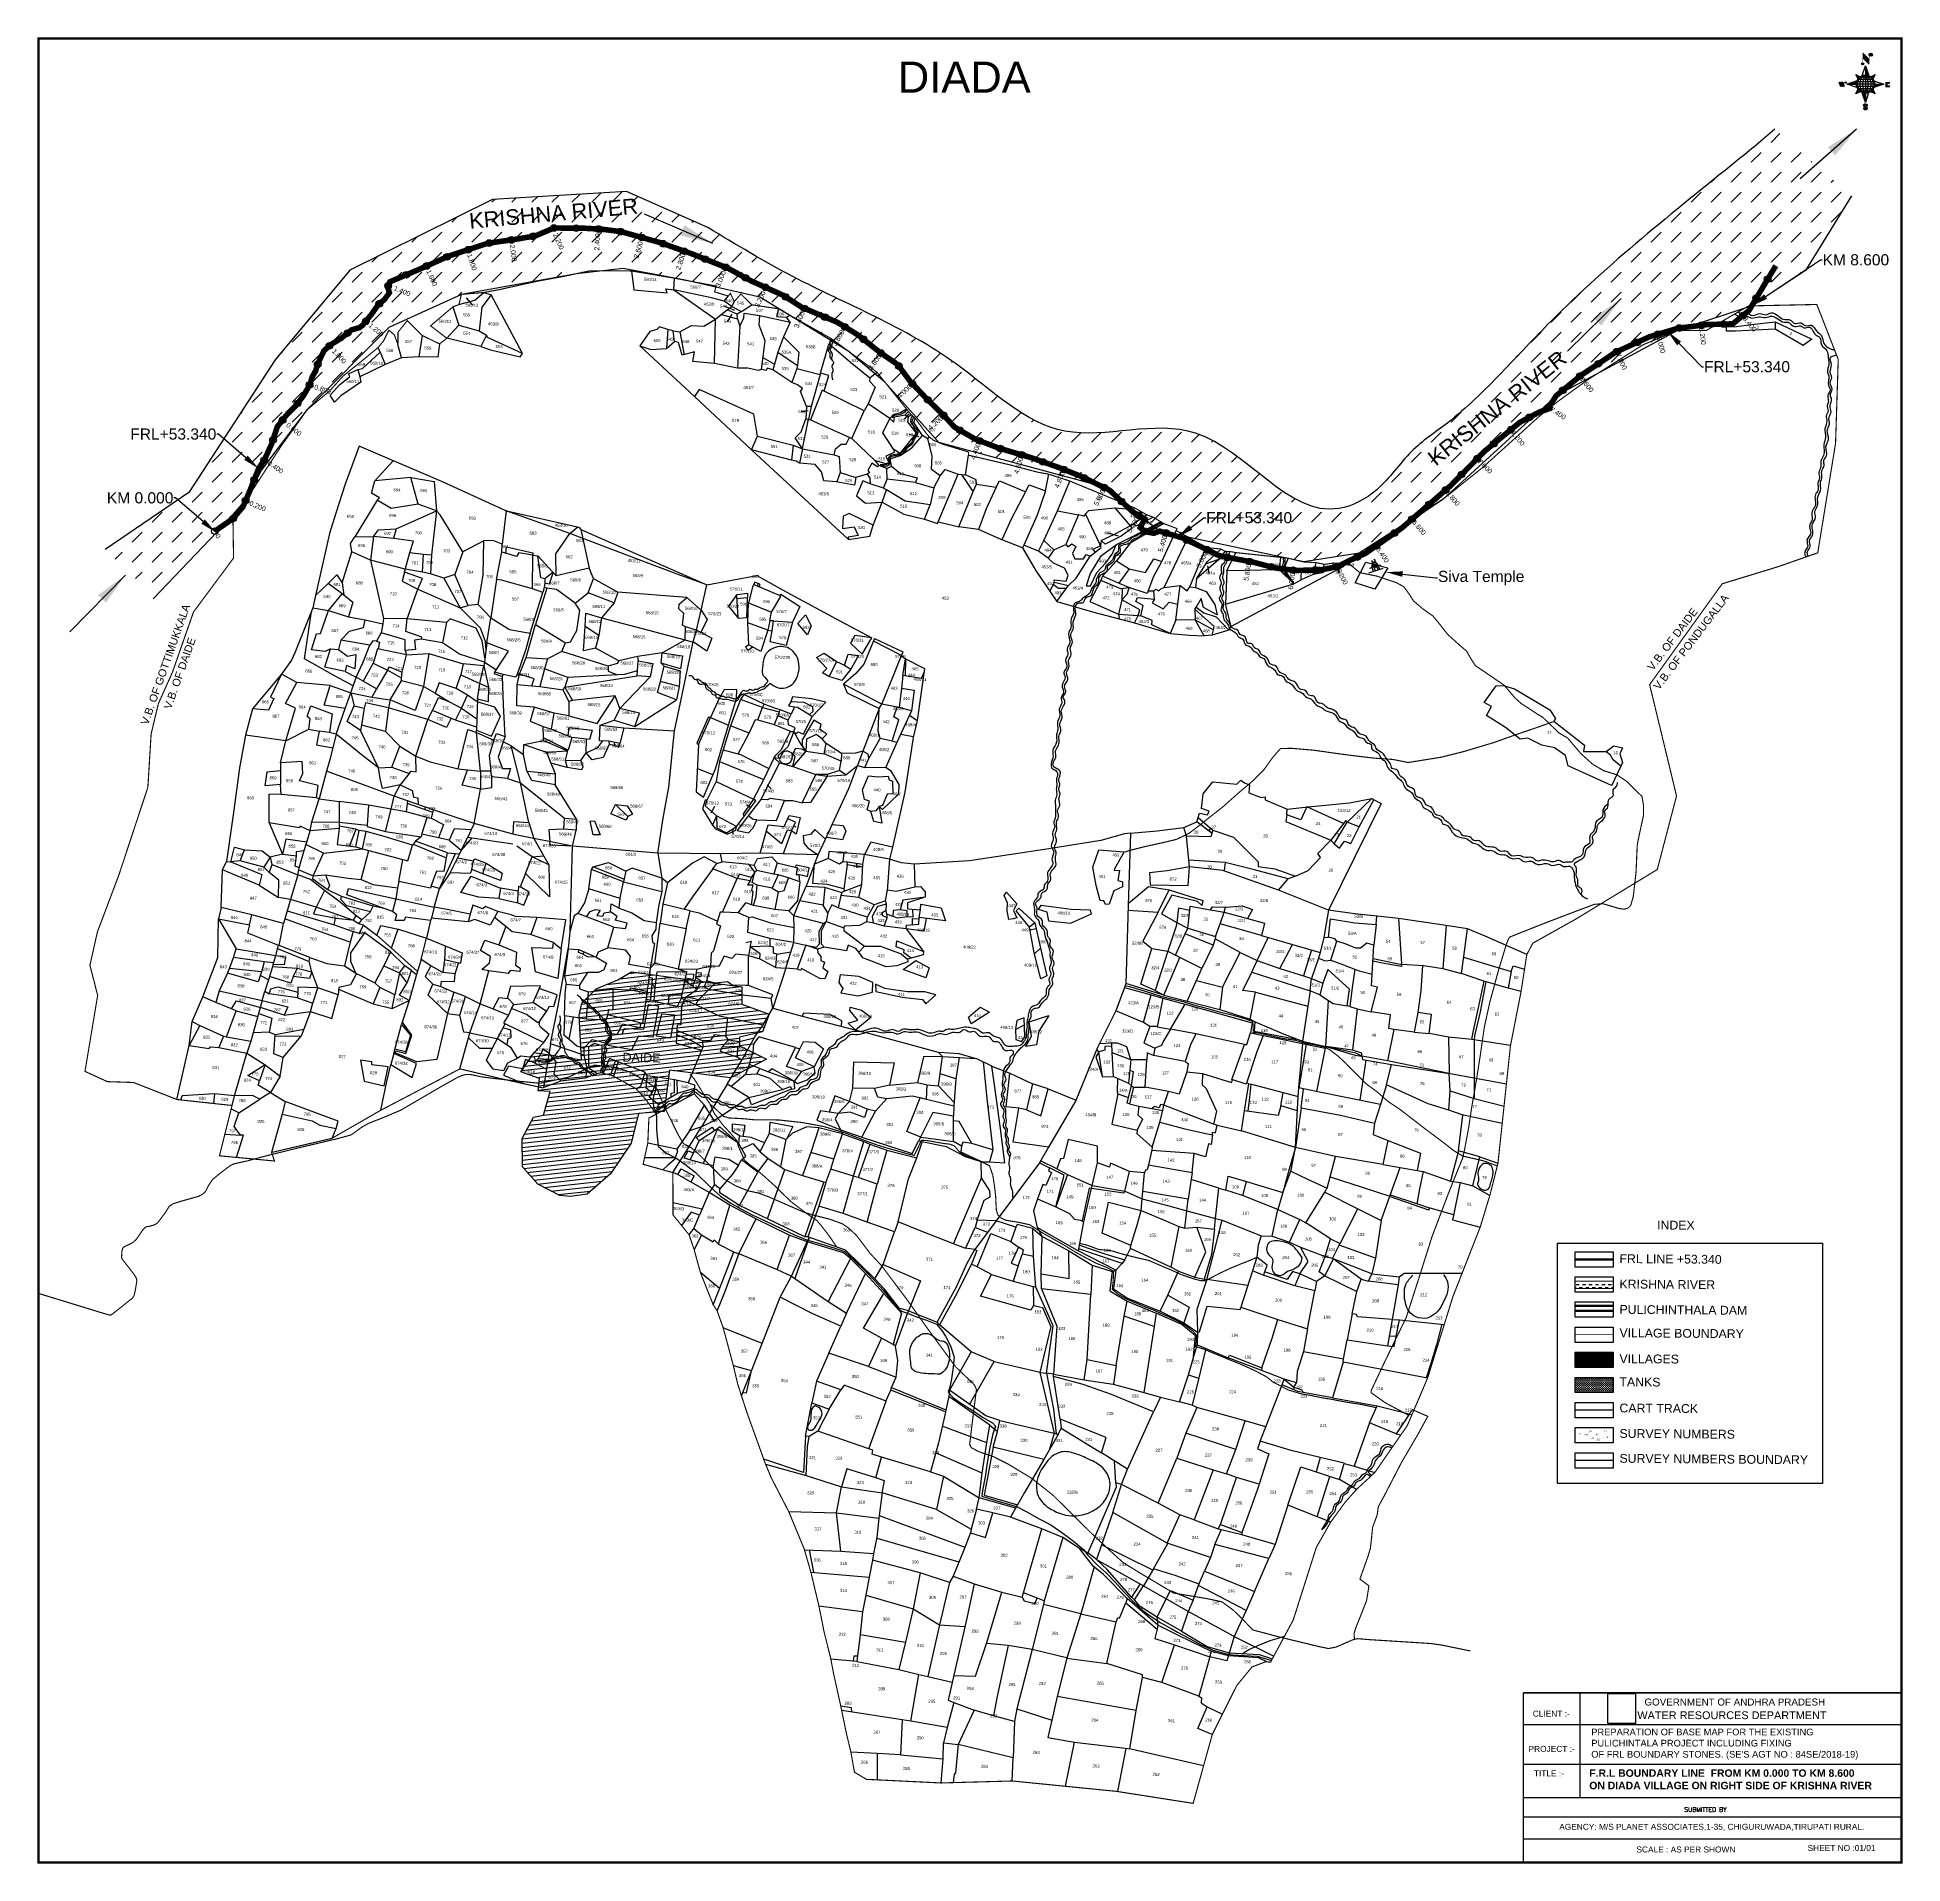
# Model space of a CAD drawing. Header units: millimetres. Extents: x 348367 to 356748, y 1836285 to 1844490.
import ezdxf
from ezdxf import colors
from ezdxf.entities.mleader import LeaderData, LeaderLine
from ezdxf.enums import TextEntityAlignment as Align
from ezdxf.math import Vec2, Vec3

# ---------------------------------------------------------------- set-up
doc = ezdxf.new("R2010")
doc.units = ezdxf.units.MM
doc.header["$PDMODE"] = 32
doc.header["$PDSIZE"] = 30
for name, color, linetype in [('BND', 6, 'Continuous'), ('bord', 1, 'Continuous'), ('CSMark', 72, 'Continuous'), ('DIMENSION', 7, 'Continuous'), ('FRL', 3, 'Continuous'), ('Plot', 7, 'Continuous'), ('ROAD', 1, 'Continuous'), ('ROADS', 50, 'Continuous'), ('Stream', 4, 'Continuous'), ('TABLE', 7, 'Continuous'), ('TEXT', 7, 'Continuous'), ('VILLAGE AREA', 1, 'Continuous')]:
    doc.layers.add(name, color=color, linetype=linetype)
doc.styles.add('I', font='romans.shx', dxfattribs={"width": 0.9, "height": 3})
doc.styles.add('LE', font='arial.ttf', dxfattribs={"height": 3})
doc.styles.get("Standard").update_dxf_attribs({"font": 'arial.ttf'})
doc.linetypes.add('FENCELINE2', pattern='A,0.25,-0.1,[132,ltypeshp.shx,S=0.1,R=0,X=-0.1,Y=0],-0.1,1', length=1.45)
doc.dimstyles.get("Standard").update_dxf_attribs({"dimtxt": 0.18, "dimasz": 0.18, "dimexe": 0.18, "dimexo": 0.0625, "dimgap": 0.09, "dimtad": 0, "dimtih": 1, "dimtoh": 1, "dimdec": 4, "dimzin": 0, "dimdsep": 46, "dimtxsty": 'Standard', "dimcen": 0.09, "dimadec": 0, "dimazin": 0, "dimtfac": 1, "dimtdec": 4, "dimtofl": 0, "dimtmove": 0, "dimatfit": 3, "dimfxl": 1, "dimtolj": 1, "dimtzin": 0, "dimarcsym": 0})
picture_1 = doc.add_image_def('image1.png', size_in_pixel=(5098, 5519))
pattern_1 = [(267.297113149, (-8720374.938, 50637915.138), (10.5367255337, -0.497431438), [])]
pattern_2 = [(357.297113149, (-8720374.938, 50637915.138), (0.497431438, 10.5367255337), [])]

# ---------------------------------------------------------------- blocks, each defined once
blk = doc.blocks.new('bbb')
at = {"layer": 'Plot'}
for points in [[(6.491, 11.951), (6.437, 11.951)], [(6.491, 11.951), (6.534, 12.055), (6.582, 12.055), (6.623, 11.951)], [(6.491, 11.869), (6.491, 11.951), (6.623, 11.951), (6.623, 11.869)], [(6.615, 11.971), (6.499, 11.971)], [(6.509, 11.995), (6.606, 11.995)], [(6.523, 12.028), (6.593, 12.028)], [(6.623, 11.951), (6.677, 11.951)], [(6.392, 11.869), (6.705, 11.869)]]:
    blk.add_lwpolyline(points, dxfattribs=at)
blk.add_lwpolyline([(6.529, 11.869), (6.596, 11.869), (6.596, 11.936), (6.529, 11.936)], close=True, dxfattribs=at)
for centre, radius, start, end in [((6.54, 12.072), 0.0183, 106.7092, 250.8657), ((6.58, 12.074), 0.0191, 276.859, 103.7821)]:
    blk.add_arc(centre, radius, start, end, dxfattribs=at)
blk = doc.blocks.new('*X14')
at = {"color": 0, "linetype": 'Continuous'}
for p, q in [((6321.6, 240.5), (6322.3, 241.2)), ((6321.6, 240.3), (6322.3, 241)), ((6321.6, 240.1), (6322.3, 240.8)), ((6321.6, 239.9), (6322.4, 240.7)), ((6321.6, 239.8), (6322.4, 240.6)), ((6321.6, 239.6), (6322.5, 240.5)), ((6321.6, 239.4), (6322.5, 240.3)), ((6321.6, 239.2), (6322.6, 240.2)), ((6321.7, 239.1), (6322.6, 240.1)), ((6321.8, 240.8), (6322.4, 241.4)), ((6321.8, 239), (6322.7, 240)), ((6321.8, 239), (6322.8, 239.9)), ((6321.9, 238.9), (6322.9, 239.8)), ((6322, 238.8), (6323, 239.7)), ((6322.1, 241.3), (6322.4, 241.6)), ((6322.1, 238.7), (6323.1, 239.6)), ((6322.2, 238.6), (6323.1, 239.6)), ((6322.3, 238.5), (6323.2, 239.5)), ((6322.4, 238.5), (6323.3, 239.4)), ((6322.5, 238.4), (6323.4, 239.3)), ((6322.7, 238.4), (6323.6, 239.3)), ((6322.8, 238.3), (6323.7, 239.2)), ((6322.9, 238.3), (6323.8, 239.1)), ((6323.1, 238.2), (6323.9, 239.1)), ((6323.2, 238.2), (6324, 239)), ((6323.3, 238.2), (6324.2, 239)), ((6323.5, 238.1), (6324.3, 238.9)), ((6323.7, 238.1), (6324.4, 238.9)), ((6323.8, 238.1), (6324.6, 238.8)), ((6324.1, 238.2), (6324.7, 238.8)), ((6324.3, 238.3), (6324.9, 238.8)), ((6324.6, 238.3), (6325.1, 238.8)), ((6324.8, 238.4), (6325.2, 238.8)), ((6325.1, 238.5), (6325.4, 238.8)), ((6325.4, 238.6), (6325.6, 238.8))]:
    blk.add_line(p, q, dxfattribs=at)
blk = doc.blocks.new('*X13')
at = {"color": 0, "linetype": 'Continuous'}
for p, q in [((6324.4, 240.3), (6324.5, 240.4)), ((6324.6, 240.3), (6324.8, 240.5)), ((6324.7, 240.2), (6325, 240.5)), ((6324.8, 240.2), (6325.2, 240.6)), ((6325, 240.1), (6325.5, 240.6)), ((6325.1, 240.1), (6325.6, 240.6)), ((6325.2, 240), (6325.8, 240.6)), ((6325.3, 240), (6326, 240.6)), ((6325.4, 239.9), (6326.1, 240.6)), ((6325.5, 239.8), (6326.2, 240.5)), ((6325.6, 239.8), (6326.3, 240.5)), ((6325.7, 239.7), (6326.5, 240.4)), ((6325.9, 239.6), (6326.6, 240.3)), ((6326, 239.5), (6326.7, 240.3)), ((6326, 239.4), (6326.8, 240.2)), ((6326.1, 239.3), (6327, 240.2)), ((6326.2, 239.3), (6327.1, 240.1)), ((6326.3, 239.2), (6327.1, 240)), ((6326.4, 239.1), (6327.2, 239.9)), ((6326.5, 239), (6327.3, 239.8)), ((6326.5, 238.9), (6327.4, 239.7)), ((6326.6, 238.8), (6327.5, 239.6)), ((6326.7, 238.7), (6327.5, 239.5)), ((6326.8, 238.6), (6327.6, 239.4)), ((6326.8, 238.5), (6327.7, 239.3)), ((6326.8, 236.5), (6327.4, 237)), ((6326.9, 238.3), (6327.8, 239.2)), ((6326.9, 238.2), (6327.9, 239.1)), ((6326.9, 236.8), (6327.6, 237.4)), ((6327, 238.1), (6327.8, 239)), ((6327, 237.9), (6327.8, 238.8)), ((6327, 237.8), (6327.8, 238.6)), ((6327, 237.6), (6327.8, 238.4)), ((6327, 237.4), (6327.8, 238.2)), ((6327, 237.3), (6327.8, 238)), ((6327, 237.1), (6327.8, 237.9))]:
    blk.add_line(p, q, dxfattribs=at)
blk = doc.blocks.new('H')
at = {"layer": 'bord', "extrusion": (0.000427885, 0.004792, 0.999988)}
h = blk.add_hatch(dxfattribs=at)
h.set_pattern_fill('LINE', color=8, scale=84.387686, angle=-2.7029, style=0)
h.set_pattern_definition(pattern_2)
h.paths.add_polyline_path([(-492, 786, -0.090992), (-448, 775), (-486, 912)])
h = blk.add_hatch(dxfattribs=at)
h.set_pattern_fill('LINE', color=8, scale=84.387686, angle=-92.7029, style=0)
h.set_pattern_definition(pattern_1)
h.paths.add_polyline_path([(-625, 665, -0.090992), (-615, 710), (-751, 671)])
h = blk.add_hatch(dxfattribs=at)
h.set_pattern_fill('LINE', color=8, scale=84.387686, angle=-2.7029, style=0)
h.set_pattern_definition(pattern_2)
h.paths.add_polyline_path([(-504, 533, -0.090992), (-549, 543), (-510, 406)])
h = blk.add_hatch(dxfattribs=at)
h.set_pattern_fill('LINE', color=8, scale=84.387686, angle=-92.7029, style=0)
h.set_pattern_definition(pattern_1)
h.paths.add_polyline_path([(-246, 647), (-372, 653, -0.090992), (-382, 609)])
for p, q in [((-516, 1087, -1217), (-432, 994, -1217)), ((-627, 794, -1216), (-567, 760, -1216)), ((-627, 794, -1216), (-584, 747, -1215)), ((-599, 731, -1215), (-627, 794, -1216)), ((-538, 774, -1216), (-487, 906, -1216)), ((-519, 1020, -1217), (-435, 927, -1216)), ((-487, 906, -1216), (-493, 780, -1216)), ((-487, 906, -1216), (-448, 769, -1216)), ((-421, 753, -1216), (-359, 781, -1216)), ((-359, 781, -1216), (-405, 739, -1216)), ((-359, 781, -1216), (-392, 721, -1215)), ((-865, 701, -1215), (-847, 638, -1215)), ((-847, 700, -1215), (-829, 637, -1215)), ((-829, 699, -1215), (-811, 636, -1215)), ((-829, 699, -1215), (-811, 698, -1215)), ((-811, 698, -1215), (-794, 635, -1215)), ((-752, 665, -1215), (-615, 704, -1215)), ((-752, 665, -1215), (-625, 659, -1215)), ((-619, 614, -1215), (-752, 665, -1215)), ((-639, 526, -1214), (-606, 585, -1215)), ((-639, 526, -1214), (-593, 568, -1215)), ((-577, 553, -1215), (-639, 526, -1214)), ((-511, 400, -1214), (-549, 537, -1214)), ((-460, 533, -1215), (-511, 400, -1214)), ((-505, 527, -1214), (-511, 400, -1214)), ((-371, 513, -1214), (-431, 546, -1215)), ((-371, 513, -1214), (-414, 560, -1215)), ((-399, 576, -1215), (-371, 513, -1214)), ((-246, 641, -1215), (-383, 603, -1215)), ((-379, 693, -1215), (-246, 641, -1215)), ((-373, 647, -1215), (-246, 641, -1215)), ((-213, 669, -1215), (-217, 601, -1215)), ((-197, 600, -1215), (-194, 668, -1215))]:
    blk.add_line(p, q, dxfattribs=at)
at = {"layer": 'bord', "color": 8, "linetype": 'ByBlock', "extrusion": (0.000427885, 0.004792, 0.999988)}
for p, q in [((-493, 780, -1216), (-505, 527, -1214)), ((-373, 647, -1215), (-625, 659, -1215)), ((-378, 616, -1215), (-623, 628, -1215)), ((-375, 679, -1215), (-620, 691, -1215)), ((-392, 585, -1215), (-611, 595, -1215)), ((-386, 711, -1215), (-605, 722, -1215)), ((-420, 555, -1215), (-587, 562, -1215)), ((-411, 744, -1216), (-578, 752, -1216))]:
    blk.add_line(p, q, dxfattribs=at)
at = {"layer": 'bord', "extrusion": (0.000427885, 0.004792, 0.999988), "elevation": -1212}
for points, const_width in [([(-522, 960), (-516, 1093)], 1.61), ([(-434, 933), (-428, 1066)], 1.61), ([(-870, 707), (-846, 706)], 0.642), ([(-829, 643), (-855, 644)], 0.642), ([(-829, 643), (-821, 678)], 0.642), ([(-811, 642), (-784, 641)], 0.642), ([(-793, 641), (-782, 694)], 0.642), ([(-177, 605), (-226, 607)], 0.706), ([(-223, 676), (-174, 673)], 0.706), ([(-195, 645), (-185, 644)], 0.706)]:
    blk.add_lwpolyline(points, dxfattribs=dict(at, const_width=const_width))
for points, const_width in [([(-414, 1073, 1), (-398, 1058, 1)], 22.3), ([(-530, 950, 1), (-520, 939, 1)], 14.8), ([(-776, 697, 1), (-769, 690, 1)], 8.9), ([(-180, 618, 1), (-173, 611, 1)], 9.79), ([(-178, 667, 1), (-171, 660, 1)], 9.79), ([(-525, 322, 1), (-533, 329, 1)], 11.1), ([(-490, 362, 1), (-498, 369, 1)], 11.1)]:
    blk.add_lwpolyline(points, format="xyb", close=True, dxfattribs=dict(at, const_width=const_width))
for points in [[(-537, 317), (-531, 310), (-520, 307), (-505, 307), (-494, 310), (-486, 318), (-487, 326), (-491, 333), (-494, 336), (-503, 341), (-522, 347), (-530, 352), (-534, 355), (-537, 363), (-537, 373), (-530, 381), (-520, 384), (-504, 384), (-493, 380), (-487, 373)], [(-522, 348), (-526, 354), (-528, 361), (-528, 371), (-526, 375), (-521, 381), (-515, 384)], [(-505, 307), (-499, 312), (-497, 319), (-497, 327), (-501, 335), (-509, 343)]]:
    blk.add_lwpolyline(points, dxfattribs=at)
at = {"layer": 'bord', "extrusion": (0.000427885, 0.004792, 0.999988)}
for centre, radius in [((-406, 1065, -1212), 22.3), ((-498, 659, -1212), 127), ((-525, 944, -1212), 14.8), ((-773, 694, -1212), 8.9), ((-177, 615, -1212), 9.79), ((-174, 663, -1212), 9.79), ((-529, 325, -1212), 11.1), ((-494, 365, -1212), 11.1)]:
    blk.add_circle(centre, radius, dxfattribs=at)
at = {"layer": 'bord', "color": 8, "linetype": 'ByBlock', "extrusion": (0.000427885, 0.004792, 0.999988)}
for centre, radius, start, end in [((-482, 658, -1212), 128, 94.9254, 259.6691), ((-437, 656, -1212), 141, 113.2864, 241.308), ((-316, 651, -1212), 222, 142.5892, 212.0053), ((-560, 662, -1212), 141, 293.2864, 61.308), ((-681, 668, -1212), 222, 322.5892, 32.0053), ((-515, 660, -1212), 128, 274.9254, 79.6691)]:
    blk.add_arc(centre, radius, start, end, dxfattribs=at)
at = {"layer": 'bord', "extrusion": (0.000427885, 0.004792, 0.999988)}
for points in [[(-516, 1093, -1212), (-431, 1000, -1212), (-519, 1026, -1212), (-434, 933, -1212)], [(-864, 707, -1212), (-846, 706, -1212), (-846, 644, -1212), (-829, 643, -1212)], [(-829, 705, -1212), (-811, 704, -1212), (-811, 642, -1212), (-793, 641, -1212)], [(-193, 674, -1212), (-197, 606, -1212), (-213, 675, -1212), (-216, 607, -1212)]]:
    blk.add_solid(points, dxfattribs=at)
at = {"layer": 'bord', "extrusion": (0.000427885, 0.004792, 0.999988), "xscale": 7.977342409717546, "yscale": 7.977342408231451, "zscale": 7.977342408476333, "rotation": 138.0840426661453}
for name, p in [('*X13', (38301, -31929, -1212)), ('*X14', (38314, -31951, -1212))]:
    blk.add_blockref(name, p, dxfattribs=at)

msp = doc.modelspace()

# ---------------------------------------------------------------- hatches: boundary and pattern name
h = msp.add_hatch()
h.set_pattern_fill('DASH,_O', color=4, scale=20, angle=45)
h.set_pattern_definition([(45, (0, -5286.02), (7e-15, 89.8025612), [63.5, -63.5])])
edge = h.paths.add_edge_path()
edge.add_spline(control_points=[(356173.8, 1844077.8), (356118.9, 1844029), (355913.7, 1843861.9), (355574.1, 1843591.3), (355217, 1843272.9), (354944.6, 1842979.2), (354741.7, 1842776.2), (354523.6, 1842634), (354411.3, 1842454.7), (354037.5, 1842257.1), (353652.6, 1842879.1), (352957.2, 1842601.1), (352440.3, 1843123.6), (351871, 1843339), (351505.9, 1843559), (351379.9, 1843635)], knot_values=[10732.018624, 10732.018624, 10732.018624, 10732.018624, 10947.391125, 11503.408839, 12052.094683, 12374.742608, 12705.71871, 12912.047162, 13143.644243, 13334.200632, 14061.252952, 14648.51574, 15221.119517, 16056.071013, 16495.766696, 16495.766696, 16495.766696, 16495.766696], degree=3, periodic=0)
edge.add_line((351379.9, 1843635), (351014.3, 1843797.8))
edge.add_line((351014.3, 1843797.8), (350411.6, 1843762))
edge.add_line((350411.6, 1843762), (349770.9, 1843444.1))
edge.add_line((349770.9, 1843444.1), (349436.5, 1843040.9))
edge.add_line((349436.5, 1843040.9), (349048.2, 1842444.9))
edge.add_line((349048.2, 1842444.9), (348671.9, 1842188.8))
edge.add_line((348671.9, 1842188.8), (348895.9, 1841975.1))
edge.add_line((348895.9, 1841975.1), (349205.6, 1842299.6))
edge.add_line((349205.6, 1842299.6), (349306, 1842415.8))
edge.add_line((349306, 1842415.8), (349375, 1842547))
edge.add_line((349375, 1842547), (349580.2, 1842817.4))
edge.add_line((349580.2, 1842817.4), (349946.5, 1843185.7))
edge.add_line((349946.5, 1843185.7), (350272.4, 1843335.3))
edge.add_line((350272.4, 1843335.3), (350789.1, 1843428))
edge.add_line((350789.1, 1843428), (350998.9, 1843450.7))
edge.add_line((350998.9, 1843450.7), (351278.4, 1843398.7))
edge.add_line((351278.4, 1843398.7), (351614, 1843322.1))
edge.add_line((351614, 1843322.1), (352008.9, 1843081.7))
edge.add_line((352008.9, 1843081.7), (352174.8, 1842941.3))
edge.add_line((352174.8, 1842941.3), (352417, 1842669.9))
edge.add_line((352417, 1842669.9), (353146.2, 1842474.1))
edge.add_line((353146.2, 1842474.1), (353409.4, 1842271.6))
edge.add_line((353409.4, 1842271.6), (354057, 1842133))
edge.add_line((354057, 1842133), (354305.9, 1842172.8))
edge.add_line((354305.9, 1842172.8), (354684.2, 1842415.5))
edge.add_line((354684.2, 1842415.5), (355191.1, 1842879.5))
edge.add_line((355191.1, 1842879.5), (355737, 1843173.6))
edge.add_line((355737, 1843173.6), (356070, 1843283.5))
edge.add_line((356070, 1843283.5), (356311.5, 1843442.1))
edge.add_line((356311.5, 1843442.1), (356517.8, 1843778.2))
edge.add_line((356517.8, 1843778.2), (356173.8, 1844077.8))
h = msp.add_hatch()
h.set_pattern_fill('DASH', color=4, scale=115.735297)
h.set_pattern_definition([(0, (284508.428, 1483580.18), (14.4669121, 14.4669121), [14.4669121, -14.4669121])])
h.paths.add_polyline_path([(355276.6, 1838901.8), (355276.6, 1838868.9), (355447.9, 1838868.9), (355447.9, 1838901.8)])
h = msp.add_hatch()
h.set_pattern_fill('DASH', color=4, scale=38.578432)
h.set_pattern_definition([(0, (284508.4278, 1483580.1804), (4.82230403, 4.82230403), [4.82230403, -4.82230403])])
h.paths.add_polyline_path([(355276.6, 1838469.6), (355276.6, 1838401), (355447.9, 1838401), (355447.9, 1838469.6)])
at = {"layer": 'VILLAGE AREA'}
h = msp.add_hatch(dxfattribs=at)
h.set_pattern_fill('ANSI31', color=256, scale=6, angle=321.2909465, style=0)
h.paths.add_polyline_path([(350714.4, 1839286.1), (350615.4, 1839337.5), (350546.4, 1839415.2), (350545.4, 1839542.3), (350596.9, 1839639.4), (350641.6, 1839647.1), (350671.7, 1839753.9), (350617.9, 1839757.3), (350623.1, 1839811.7), (350540, 1839842.8), (350599.3, 1839928.7), (350812, 1839896), (350802.4, 1840095.6), (350813.4, 1840150.8), (350878.4, 1840215.8), (350975.9, 1840255.9), (351036.7, 1840291.2), (351533, 1840224.8), (351532.1, 1840146), (351656, 1840102), (351625.9, 1840022.2), (351522.2, 1839997.8), (351521.7, 1839959.6), (351643, 1839899.5), (351482.3, 1839815.9), (351207.3, 1839849.6), (351184.3, 1839664.7), (351068.7, 1839654.5), (351034.9, 1839521.9), (350942.7, 1839384), (350837.4, 1839293.2), (350762.2, 1839281.8)])
h.paths.add_polyline_path([(350985.9, 1839878.4), (351176.6, 1839873.8), (351178, 1839933.8), (350987.3, 1839938.3)], flags=24)
at = {"layer": 'VILLAGE AREA', "linetype": 'ByBlock'}
h = msp.add_hatch(dxfattribs=at)
h.set_pattern_fill('ANSI31', color=256, scale=34.237154, angle=68.54643)
h.set_pattern_definition([(113.5464313, (230144.6436, 1208222.7184), (-3.923306613, -1.709684062), [])])
h.paths.add_polyline_path([(355447.9, 1838513.9), (355447.9, 1838582.5), (355276.6, 1838582.5), (355276.6, 1838513.9)])

# ---------------------------------------------------------------- linework, layer by layer
at = {"const_width": 0.262}
msp.add_lwpolyline([(356734.7, 1844475), (356413.9, 1844475), (356413.9, 1844126.4), (356734.7, 1844126.4)], close=True, dxfattribs=at)
at = {"color": 4}
for points in [[(351379.9, 1843635), (351014.3, 1843797.8), (350411.6, 1843762), (349770.9, 1843444.1), (349436.5, 1843040.9), (349048.2, 1842444.9), (348671.9, 1842188.8)], [(356517.8, 1843778.2), (356311.5, 1843442.1), (356070, 1843283.5), (355737, 1843173.6), (355191.1, 1842879.5), (354684.2, 1842415.5), (354305.9, 1842172.8), (354057, 1842133), (353409.4, 1842271.6), (353146.2, 1842474.1), (352417, 1842669.9), (352174.8, 1842941.3), (352008.9, 1843081.7), (351614, 1843322.1), (351278.4, 1843398.7), (350998.9, 1843450.7), (350789.1, 1843428), (350272.4, 1843335.3), (349946.5, 1843185.7), (349580.2, 1842817.4), (349375, 1842547), (349306, 1842415.8), (349205.6, 1842299.6), (348888.3, 1841967.1)]]:
    msp.add_lwpolyline(points, dxfattribs=at)
for points in [[(355956.9, 1843189.1), (356001.9, 1843191.3), (356068.7, 1843199.7), (356175.1, 1843211.3), (356340.7, 1843134.5), (356301.7, 1843105), (356174.7, 1843179), (355997, 1843170.3), (355957.1, 1843170), (355956.9, 1843189.1)], [(356175.1, 1843211.3), (356174.7, 1843179)]]:
    msp.add_lwpolyline(points)
at = {"color": 0}
for points in [[(355198, 1839073), (356387.8, 1839073), (356387.8, 1837993.2), (355198, 1837993.2)], [(355276.6, 1839034.2), (355447.9, 1839034.2), (355447.9, 1838965.5), (355276.6, 1838965.5)], [(355276.6, 1838921.3), (355447.9, 1838921.3), (355447.9, 1838852.6), (355276.6, 1838852.6)], [(355276.6, 1838808.4), (355447.9, 1838808.4), (355447.9, 1838739.7), (355276.6, 1838739.7)], [(355276.6, 1838695.4), (355447.9, 1838695.4), (355447.9, 1838626.8), (355276.6, 1838626.8)], [(355276.6, 1838582.5), (355447.9, 1838582.5), (355447.9, 1838513.9), (355276.6, 1838513.9)], [(355276.6, 1838469.6), (355447.9, 1838469.6), (355447.9, 1838401), (355276.6, 1838401)], [(355276.6, 1838356.7), (355447.9, 1838356.7), (355447.9, 1838288), (355276.6, 1838288)], [(355276.6, 1838243.8), (355447.9, 1838243.8), (355447.9, 1838175.1), (355276.6, 1838175.1)], [(355276.6, 1838130.9), (355447.9, 1838130.9), (355447.9, 1838062.2), (355276.6, 1838062.2)]]:
    msp.add_lwpolyline(points, close=True, dxfattribs=at)
at = {"color": 4, "const_width": 3.86}
for points in [[(355447.9, 1838901.8), (355276.6, 1838901.8)], [(355447.9, 1838868.9), (355276.6, 1838868.9)]]:
    msp.add_lwpolyline(points, dxfattribs=at)
at = {"color": 0, "linetype": 'FENCELINE2', "ltscale": 80, "const_width": 10.3}
for points in [[(355447.9, 1838791.3), (355276.6, 1838791.3)], [(355447.9, 1838769), (355276.6, 1838769)]]:
    msp.add_lwpolyline(points, dxfattribs=at)
msp.add_lwpolyline([(355045.1, 1837051.7), (356743.3, 1837051.7), (356743.3, 1836289.8), (355045.1, 1836289.8)], close=True)
at = {"color": 4}
msp.add_open_spline([(356173.8, 1844077.8), (356118.9, 1844029), (355913.7, 1843861.9), (355574.1, 1843591.3), (355217, 1843272.9), (354944.6, 1842979.2), (354741.7, 1842776.2), (354523.6, 1842634), (354411.3, 1842454.7), (354037.5, 1842257.1), (353652.6, 1842879.1), (352957.2, 1842601.1), (352440.3, 1843123.6), (351871, 1843339), (351505.9, 1843559), (351379.9, 1843635)], degree=3, knots=[10732.018624, 10732.018624, 10732.018624, 10732.018624, 10947.391125, 11503.408839, 12052.094683, 12374.742608, 12705.71871, 12912.047162, 13143.644243, 13334.200632, 14061.252952, 14648.51574, 15221.119517, 16056.071013, 16495.766696, 16495.766696, 16495.766696, 16495.766696], dxfattribs=at)
for p in [(350595.5, 1843596.2), (350688.1, 1843633.4), (350788.1, 1843632.5), (350888, 1843628.8), (350987.3, 1843617.2), (351083.6, 1843590.7), (350302.5, 1843535.8), (350397.8, 1843565.9), (350496.9, 1843579.7), (351179.6, 1843562.7), (351273.9, 1843529.4), (350024.9, 1843423), (350116.7, 1843462.7), (350207.9, 1843503.6), (351367.3, 1843493.7), (351460.1, 1843456.5), (349943.6, 1843373.3), (351548.5, 1843409.8), (351638.6, 1843366.8), (356141.5, 1843403.6), (349903.7, 1843293.2), (351729, 1843324.1), (351814.2, 1843272.1), (356090.4, 1843317.7), (349842.9, 1843213.9), (351906.2, 1843233.1), (351995.6, 1843188.9), (355744.1, 1843183.9), (355843.4, 1843196.2), (355943.1, 1843201.6), (356029.7, 1843239.8), (349679.3, 1843104.3), (349761.2, 1843161.2), (352078.7, 1843133.4), (355555.3, 1843119.5), (355648.2, 1843156), (349627, 1843021.1), (352157.3, 1843071.7), (352237.9, 1843013.2), (355380.6, 1843023.4), (355464.3, 1843078), (349590.7, 1842928.4), (352298.9, 1842934), (355297.7, 1842967.5), (349536.1, 1842844.9), (352367.6, 1842861.4), (355220.6, 1842903.8), (349469.2, 1842770.7), (352439.3, 1842791.7), (355070.5, 1842782.6), (355157.9, 1842827.4), (349426.3, 1842682.1), (352512.3, 1842724.7), (352600.2, 1842677.4), (354987.9, 1842727.3), (349386.1, 1842590.7), (352693.9, 1842642.5), (352789.8, 1842614.1), (354836.4, 1842596.9), (354910.5, 1842663.9), (349341.3, 1842501.8), (352884.8, 1842582.8), (352978.7, 1842548.5), (353071.2, 1842510.8), (354766.3, 1842525.7), (353161.1, 1842466.9), (354694.6, 1842456.1), (349303.2, 1842409.4), (353238.5, 1842405), (353315.7, 1842342.3), (354619, 1842390.6), (349164.5, 1842271.1), (349246.6, 1842328.1), (353341.5, 1842270.8), (353437.2, 1842263.3), (354465.3, 1842262.8), (354543.5, 1842325), (353531.8, 1842231.5), (353622, 1842188.3), (354383.3, 1842205.6), (353715, 1842153.7), (353813.2, 1842135.1), (353910.2, 1842110.8), (354009, 1842096.1), (354108.9, 1842096.8), (354207.5, 1842111.7), (354297.5, 1842155.1)]:
    msp.add_point(p)
at = {"layer": 'BND', "lineweight": 30, "const_width": 5}
msp.add_lwpolyline([(352912, 1842527.2), (353006.5, 1842496.4), (353297.1, 1842376.1), (353351.1, 1842345.2), (353381.1, 1842334.1), (353428.2, 1842305.4), (353487.3, 1842283.3), (353484.3, 1842273.6), (353537.6, 1842244.8), (353618.8, 1842197.6), (353684.5, 1842191.1), (353703.6, 1842180.8), (353726.5, 1842179.8), (353751.4, 1842175.1), (353751.4, 1842175.1), (353953.7, 1842153.6), (353986.8, 1842150.1), (354057, 1842133), (354113, 1842130), (354151.1, 1842121.9), (354190, 1842128.2), (354231.5, 1842126.7), (354541.5, 1842318.7), (354684.2, 1842415.5), (354864.7, 1842560.7), (355116, 1842787.8), (355199.8, 1842854.7), (355336.2, 1842953.6), (355581.3, 1843108.6), (355737, 1843173.6), (355865.4, 1843172.7), (356055.7, 1843283.2), (356362.4, 1843289.8), (356458.7, 1843043.1), (356446.6, 1842665.9), (356405.7, 1842414.2), (356366.6, 1842174.2), (356191.2, 1842112.6), (355937.2, 1842034.9), (355749.5, 1841773.9), (355611.3, 1841581.9), (355690.7, 1841253.4), (355732.1, 1841081.7), (355645.6, 1840751.2), (355279.2, 1840528.3), (355086.4, 1840420.3), (355059.5, 1840369.1), (355033, 1840199.5), (354986, 1839959.9), (354967.8, 1839788.8), (354929.8, 1839431.5), (354893.4, 1839287.2), (354849.9, 1839144.3), (354727.3, 1838832.2), (354687.2, 1838703.1), (354634.7, 1838534.4), (354613.6, 1838466.4), (354543.5, 1838302.6), (354522.2, 1838252.6), (354491.1, 1838207.8), (354376, 1838041.6), (354293.6, 1837965.7), (354242, 1837907), (354178.4, 1837819.7), (354113.4, 1837705.1), (354054.5, 1837519.8), (354009.9, 1837379.4), (353922.6, 1837217.3), (353907.7, 1837189.6), (353887.8, 1837192.8), (353824.9, 1837168.6), (353756.7, 1837086), (353691.3, 1836955.5), (353646.4, 1836865.9), (353607.5, 1836725.9), (353560.3, 1836555.8), (353215.7, 1836609.8), (352986.5, 1836632.6), (352747.6, 1836656.4), (352428.3, 1836647.5), (352140.7, 1836661.4), (352091.9, 1836663.7), (352038.4, 1836696.1), (352022.3, 1836787.8), (352003.5, 1836864.6), (351975.7, 1836999), (351944.4, 1837140.4), (351931.8, 1837207.1), (351901.4, 1837329.3), (351879.2, 1837441.5), (351842.6, 1837594.8), (351812.8, 1837698.6), (351743.3, 1837866.5), (351664.3, 1838019.4), (351636, 1838087.8), (351555.8, 1838310.5), (351533, 1838380.8), (351514.2, 1838438.8), (351494.8, 1838521), (351449, 1838691.6), (351421, 1838770.3), (351404.2, 1838795.2), (351346.5, 1838940.5), (351318.5, 1839042.8), (351296.1, 1839109.5), (351223.3, 1839199.6), (351222.9, 1839389.4), (351089, 1839427.1), (351110.1, 1839522.5), (351115, 1839635.1), (351148.1, 1839652.3), (351102.7, 1839715.7), (351058, 1839766.2), (350950.1, 1839825.5), (350900.9, 1839838.3), (350881.4, 1839834.2), (350831.8, 1839815), (350719.9, 1839801.5), (350638, 1839770.2), (350453.6, 1839810.8), (350265.9, 1839855.6), (349910.9, 1839670.1), (349690.4, 1839543.3), (349509.7, 1839501.1), (349419.5, 1839480), (349432.6, 1839441.7), (349185.5, 1839465.1), (349210.4, 1839564.5), (349242, 1839691.1), (349159, 1839700.1), (349014.5, 1839715.8), (348994.6, 1839717.9), (348799.7, 1839794.4), (348682, 1839798.3), (348581.3, 1839844.3), (348614.3, 1840042.1), (348638.2, 1840186), (348603.5, 1840321), (348637.1, 1840470.9), (348699, 1840635), (348733.4, 1840726.2), (348785, 1840882.2), (348831.1, 1841021.8), (348863.8, 1841120.6), (348874, 1841286.6), (348878.5, 1841360.4), (348911.2, 1841497), (348974.4, 1841637.8), (349021.8, 1841773.7), (349068.7, 1841907.9), (349161.3, 1842032.6), (349248.8, 1842150.5), (349246.2, 1842321.1), (349246.2, 1842321.1), (349464.4, 1842656), (349580.2, 1842817.4), (349681, 1842901.8), (349742.1, 1842969.2), (349829.1, 1843039.1), (349898.9, 1843097.1), (349922.5, 1843125.7), (349946.5, 1843173.9), (349970.9, 1843153.9), (349987.4, 1843110.1), (349987.7, 1843165.1), (350029.1, 1843217.2), (350096, 1843150.7), (350174, 1843112.7), (350207.1, 1843137.9), (350134.2, 1843194), (350234.3, 1843279.1), (350261.6, 1843289.4), (350272.4, 1843335.3), (350373.4, 1843343.6), (350444.7, 1843357), (350615.7, 1843394.8), (350727.7, 1843415.1), (350850.4, 1843441), (351036.4, 1843440.4), (351229.5, 1843408), (351416.6, 1843372.4), (351410.2, 1843346.4), (351471.4, 1843327.6), (351481, 1843339.3), (351498.8, 1843302.7), (351528.2, 1843336.6), (351577.3, 1843288.3), (351697.1, 1843270.4), (351938.2, 1843133.9), (352139.6, 1842985.3), (352273.1, 1842818.9), (352279.5, 1842811.3), (352293.9, 1842794.3), (352311.2, 1842778.4), (352360.6, 1842711.8), (352373.9, 1842695.5), (352394.8, 1842678.9), (352439.3, 1842660.9), (352550.6, 1842627.1), (352550.5, 1842612.9), (352738.8, 1842568.7), (352861.2, 1842536.4)], close=True, dxfattribs=at)
at = {"layer": 'BND', "lineweight": 30, "const_width": 3.42}
msp.add_lwpolyline([(355447.9, 1838661.1), (355276.6, 1838661.1)], dxfattribs=at)
at = {"layer": 'DIMENSION', "color": 4}
for points in [[(350294.1, 1843320.3), (350322.7, 1843286.4)], [(351501.7, 1843263.3), (351456.1, 1843280.4)], [(351487.9, 1843246.3), (351468.6, 1843213.8)], [(351829.9, 1842811.3), (351799.4, 1842807.6)], [(352283, 1842798.4), (352262, 1842773.8)], [(352327.4, 1842695.7), (352284.1, 1842705.7)], [(353347.8, 1842332.3), (353357.4, 1842306.7)], [(353224.5, 1842248.6), (353174.2, 1842264.1)], [(353624.4, 1842115.9), (353630.6, 1842082.5)], [(353671.5, 1842158.7), (353691.2, 1842148.4)], [(351409.8, 1841035), (351393.5, 1841005.1)], [(351554, 1841043.8), (351569.2, 1841032.3)]]:
    msp.add_lwpolyline(points, dxfattribs=at)
at = {"layer": 'DIMENSION', "color": 2}
for points in [[(354199.7, 1842121.9), (354215.7, 1842085.1)], [(354209, 1842115.2), (354239, 1842114.9)], [(354213.2, 1842101.1), (354239, 1842114.9), (354231.5, 1842126.7)], [(354225.5, 1842120.3), (354266.9, 1842122.2)], [(351664.3, 1841113.6), (351646.5, 1841131.2)], [(351494.1, 1840910.5), (351493.7, 1840930.9)], [(351762.6, 1840948.5), (351774.9, 1840942.6)]]:
    msp.add_lwpolyline(points, dxfattribs=at)
at = {"layer": 'FRL', "color": 84}
msp.add_lwpolyline([(349164.5, 1842271.1, 25, 25, 0), (349246.7, 1842328.1, 25, 25, 0), (349290.4, 1842379.6, 25, 25, 0), (349321.6, 1842452, 25, 25, 0), (349342.5, 1842505, 25, 25, 0), (349361.5, 1842552.4, 25, 25, 0), (349388.6, 1842594.5, 25, 25, 0), (349420.1, 1842663.3, 25, 25, 0), (349445.4, 1842740.9, 25, 25, 0), (349486.6, 1842792.6, 25, 25, 0), (349529.3, 1842836.1, 25, 25, 0), (349561.4, 1842877.6, 25, 25, 0), (349590.4, 1842927.5, 25, 25, 0), (349603.3, 1842966.7, 25, 25, 0), (349616.9, 1842990.3, 25, 25, 0), (349629.3, 1843028.1, 25, 25, 0), (349654.7, 1843081.3, 25, 25, 0), (349683.1, 1843107.9, 25, 25, 0), (349731.8, 1843137.5, 25, 25, 0), (349779.2, 1843175.6, 25, 25, 0), (349813.6, 1843185.5, 25, 25, 0), (349828.2, 1843195.8, 25, 25, 0), (349870.2, 1843247.6, 25, 25, 0), (349889.6, 1843275.9, 25, 25, 0), (349902, 1843291.9, 25, 25, 0), (349926.2, 1843311.2, 25, 25, 0), (349949, 1843342.3, 25, 25, 0), (349941.4, 1843367.8, 25, 25, 0), (349950.9, 1843391.4, 25, 25, 0), (350090.7, 1843451, 25, 25, 0), (350218.2, 1843508.3, 25, 25, 0), (350392.3, 1843565.2, 25, 25, 0), (350511.5, 1843581.8, 25, 25, 0), (350604.3, 1843597.7, 25, 25, 0), (350688.2, 1843633.4, 25, 25, 0), (350829.2, 1843632.1, 25, 25, 0), (350904.2, 1843627.9, 25, 25, 0), (350990.1, 1843616.9, 25, 25, 0), (351165.8, 1843567.6, 25, 25, 0), (351312.1, 1843515.9, 25, 25, 0), (351470.9, 1843452.2, 25, 25, 0), (351576, 1843394.8, 25, 25, 0), (351717.9, 1843331.3, 25, 25, 0), (351801.2, 1843277.6, 25, 25, 0), (351962.1, 1843209.4, 25, 25, 0), (352052.3, 1843154.3, 25, 25, 0), (352152.5, 1843075, 25, 25, 0), (352233.4, 1843019.3, 25, 25, 0), (352288.3, 1842945.2, 25, 25, 0), (352367.3, 1842861.7, 25, 25, 0), (352435.7, 1842795.6, 25, 25, 0), (352488.7, 1842738.3, 25, 25, 0), (352583.2, 1842683.8, 25, 25, 0), (352688.1, 1842644.2, 25, 25, 0), (352831.5, 1842601.8, 25, 25, 0), (352954.1, 1842558.2, 25, 25, 0), (353058.5, 1842517, 25, 25, 0), (353185.1, 1842455.2, 25, 25, 0), (353288.3, 1842358.3, 25, 25, 0), (353342.2, 1842326.7, 25, 25, 0), (353322.5, 1842287.3, 25, 25, 0), (353343, 1842269.5, 25, 25, 0), (353384.1, 1842261.7, 25, 25, 0), (353409.4, 1842271.6, 25, 25, 0), (353510.6, 1842241.5, 25, 25, 0), (353590.2, 1842204, 25, 25, 0), (353676.3, 1842161.5, 25, 25, 0), (353728.6, 1842151, 25, 25, 0), (353832.5, 1842131.5, 25, 25, 0), (353924.9, 1842106.8, 25, 25, 0), (354019.2, 1842094.8, 25, 25, 0), (354132.4, 1842097.3, 25, 25, 0), (354206.2, 1842111.1, 25, 25, 0), (354261, 1842138.7, 25, 25, 0), (354334.7, 1842171.7, 25, 25, 0), (354498.1, 1842285.7, 25, 25, 0), (354716.6, 1842475.2, 25, 25, 0), (354869, 1842630, 25, 25, 0), (355027.7, 1842759.9, 25, 25, 0), (355117.5, 1842807.5, 25, 25, 0), (355152.6, 1842819, 25, 25, 0), (355191.1, 1842879.5, 25, 25, 0), (355300.6, 1842969.8, 25, 25, 0), (355458, 1843075.1, 25, 25, 0), (355610.8, 1843144.8, 25, 25, 0), (355740.1, 1843183.4, 25, 25, 0), (355866.1, 1843199, 25, 25, 0), (355868.4, 1843199.4, 25, 25, 0), (355985.1, 1843202.8, 25, 25, 0), (356058.1, 1843263.3, 25, 25, 0), (356137.6, 1843397, 25, 25, 0), (356178.3, 1843463.8, 25, 25, 0)], format="xyseb", dxfattribs=at)
at = {"layer": 'FRL', "color": 84, "const_width": 10.3}
msp.add_lwpolyline([(355447.9, 1838999.8), (355276.6, 1838999.8)], dxfattribs=at)
at = {"layer": 'Plot'}
for points in [[(351036.4, 1843440.4), (351047.3, 1843355.2), (351197.1, 1843342.4), (351191.6, 1843359.6), (351227.2, 1843355.8), (351229.5, 1843408)], [(351452.9, 1843304.5), (351396.1, 1843320), (351227.2, 1843355.8)], [(351227.2, 1843355.8), (351413.8, 1843223.3), (351440.2, 1843244.7), (351466, 1843265.5), (351488, 1843281.2), (351531.5, 1843258.7)], [(350234.3, 1843279.1), (350260.7, 1843196.7), (350207.1, 1843137.9)], [(350261.6, 1843289.4), (350333.2, 1843308.6), (350373.4, 1843343.6), (350405.8, 1843332.6), (350363.8, 1843278.4), (350352, 1843171.6)], [(350546.4, 1843070.1), (350405.8, 1843332.6)], [(351498.8, 1843302.7), (351488, 1843281.2), (351452.9, 1843304.5), (351471.4, 1843327.6)], [(351531.5, 1843258.7), (351577.3, 1843288.3)], [(351697.1, 1843270.4), (351689, 1843235.1), (351733.5, 1843232.7)], [(350260.7, 1843196.7), (350352, 1843171.6), (350384.7, 1843151.6), (350360.2, 1843101.3), (350207.1, 1843137.9)], [(351223.5, 1843171.8), (351199.3, 1843177.5), (351163.1, 1843190), (351150.2, 1843178.1), (351118.7, 1843168.4), (351073.7, 1843104.3)], [(351749.1, 1843210.1), (351719.4, 1843144.2), (351694.4, 1843075.7), (351679.5, 1843022.3), (351672.1, 1842996), (351645.8, 1843003.6), (351642.5, 1842992.7), (351620.3, 1842997.7), (351606.5, 1842992.9), (351559.5, 1843002.9), (351513.3, 1843003.3), (351409, 1843025), (351312.3, 1843033.8), (351319.5, 1843076.7), (351264.3, 1843061.3), (351248.6, 1843119.5), (351230.2, 1843124), (351223.5, 1843171.8), (351253.8, 1843166.9), (351306.2, 1843195.1), (351362, 1843192.1), (351413.8, 1843223.3)], [(351409, 1843025), (351413.8, 1843223.3)], [(351440.2, 1843244.7), (351513.6, 1843224.6), (351511.9, 1843246)], [(351531.5, 1843258.7), (351511.9, 1843246), (351466, 1843265.5)], [(351523.5, 1843192.2), (351513.3, 1843003.3)], [(351513.6, 1843224.6), (351523.5, 1843192.2), (351542.2, 1843230.1), (351543.4, 1843251), (351613, 1843240.4), (351749.1, 1843210.1), (351733.5, 1843232.7), (351748.4, 1843241.4)], [(351620.3, 1842997.7), (351627.9, 1843055.4), (351637.1, 1843126.1), (351610, 1843197.5), (351613, 1843240.4)], [(350174, 1843112.7), (350167.3, 1843052.4), (350081.2, 1843054.1), (350003.5, 1843049.4), (349930.2, 1843019.5), (349816, 1842964.6), (349820.8, 1842941.2), (349731.3, 1842879.3), (349702.8, 1842851.6), (349682.7, 1842881.7), (349724.4, 1842928.7), (349770.6, 1842966.4), (349765.5, 1842978.7), (349807.5, 1842996.9), (349816, 1842964.6)], [(350003.5, 1843049.4), (349987.4, 1843110.1)], [(350096, 1843150.7), (350081.2, 1843054.1)], [(350360.2, 1843101.3), (350403.7, 1843085.9), (350536.4, 1843054.5), (350546.4, 1843070.1), (350389.8, 1843141.2), (350384.7, 1843151.6)], [(351319.8, 1842876.7), (351073.7, 1843104.3), (351123.9, 1843087.7), (351193.5, 1843091.7), (351230.2, 1843124)], [(351199.3, 1843177.5), (351193.5, 1843091.7)], [(351253.8, 1843166.9), (351272.8, 1843063.7)], [(351719.4, 1843144.2), (351787.9, 1843075.8), (351782, 1843015.1)], [(351779, 1843001.5), (351884.5, 1842975.9), (351887.5, 1842987.9), (351921.2, 1843104.9), (351937.8, 1843134.1)], [(351925.5, 1843112.4), (352020.8, 1843030.1), (352107.5, 1842960.7), (352139, 1842985.9)], [(349807.5, 1842996.9), (349827.9, 1843002.5), (349907.1, 1843075.6), (349898.9, 1843097.1)], [(349907.1, 1843075.6), (349930.2, 1843019.5)], [(351627.4, 1843051.4), (351679.5, 1843022.3)], [(351694.4, 1843075.7), (351782, 1843015.1), (351779, 1843001.5), (351757.6, 1842938.9), (351672.1, 1842996)], [(351884.5, 1842975.9), (351843.9, 1842830.9), (351823.4, 1842832.1), (351796.5, 1842899.1), (351805.8, 1842912.2), (351782.2, 1842928.9), (351757.6, 1842938.9)], [(352107.5, 1842960.7), (352105.4, 1842944.6), (352131.5, 1842918.3), (352099.4, 1842842.7), (352081.6, 1842811.6), (351902.5, 1842900.7), (351924, 1842970.4), (351886, 1842981.9)], [(351603, 1842698.2), (351587.1, 1842796.8), (351341, 1842907.9), (351319.8, 1842876.7), (351576.2, 1842637.4)], [(351902.5, 1842900.7), (351893.6, 1842905.2), (351840.7, 1842770.8), (352017.7, 1842691.9), (352026.8, 1842687.9), (352081.6, 1842811.6)], [(351804.8, 1842640.7), (351772.1, 1842691.4), (351798.7, 1842717.5), (351819.7, 1842776.3)], [(351804.8, 1842640.7), (351831.8, 1842773.8)], [(351823.4, 1842832.1), (351819.7, 1842776.3), (351831.8, 1842773.8)], [(351843.9, 1842830.9), (351831.6, 1842772.6), (351840.7, 1842770.8)], [(352273.1, 1842818.9), (352242.6, 1842801.1), (352213.7, 1842796), (352198.2, 1842777.2), (352099.4, 1842842.7)], [(352241.7, 1842620.8), (352213.4, 1842639.3), (352166.2, 1842712.9), (352198.2, 1842777.2), (352215.6, 1842760.7), (352218.2, 1842784.6), (352266.1, 1842794), (352280.9, 1842809.6)], [(352183.6, 1842553.5), (352205.4, 1842563.6), (352199, 1842595.9), (352243.2, 1842610.9), (352296.1, 1842645.7), (352344.3, 1842701.4), (352306, 1842760.1), (352311.2, 1842778.4)], [(352293.9, 1842794.3), (352280.2, 1842783.1), (352276.6, 1842762.7), (352315.1, 1842711.8), (352241.7, 1842620.8), (352243.2, 1842610.9)], [(352266.1, 1842794), (352280.2, 1842783.1)], [(352026.8, 1842687.9), (352129.3, 1842590.8), (352148, 1842567.1), (352142.7, 1842560.7), (352117, 1842577.4), (352098.4, 1842544), (352107.8, 1842534.9), (352096, 1842527.9), (352045.3, 1842512.7), (352038, 1842477.3), (351956.5, 1842492.9), (351900.8, 1842497), (351891.1, 1842537.6), (351861.8, 1842571.2), (351791.7, 1842577.3), (351776.7, 1842585.5), (351756.3, 1842590.8), (351576.2, 1842637.4), (351603, 1842698.2), (351763.7, 1842658.4), (351756.3, 1842590.8)], [(351804.8, 1842640.7), (351948, 1842615), (351953.4, 1842641.3), (351978.9, 1842662.9), (352001.9, 1842662), (352015.6, 1842692.8)], [(352313.2, 1842490.5), (352395.2, 1842466), (352423.2, 1842520.3), (352384.5, 1842548.3), (352387.6, 1842609.1), (352367.9, 1842686.1), (352373.9, 1842695.5)], [(352367.9, 1842686.1), (352344.3, 1842701.4)], [(350469.9, 1842363.6), (350187.4, 1842492.6), (349813.9, 1842653.1), (349750.1, 1842481.8), (349709.1, 1842352.3), (349680, 1842260.4), (349617.7, 1841981.6), (349605.3, 1841926.3), (349524.6, 1841725), (349509.3, 1841691.6), (349464.4, 1841628.4), (349333.9, 1841473.4), (349302.4, 1841354.3), (349275.3, 1841208), (349249.6, 1841017.6), (349217.7, 1840787.7), (349236.5, 1840786.5), (349253.2, 1840851.7), (349298.1, 1840840), (349377.8, 1840834.8), (349413.3, 1840806.8), (349384.4, 1840761.9), (349278.8, 1840790.8), (349236.5, 1840786.5)], [(352011.3, 1842233.9), (351576.2, 1842637.4)], [(351763.7, 1842658.4), (351804.8, 1842640.7), (351791.9, 1842577.3)], [(351948, 1842615), (351969.3, 1842607.3), (351973.8, 1842535.3), (351959.9, 1842492.3)], [(352213.4, 1842639.3), (352216.6, 1842624.6), (352180.2, 1842607.7), (352193.5, 1842580.3), (352180.3, 1842573.5), (352132.7, 1842586.6)], [(352423.2, 1842520.3), (352445.4, 1842547.7), (352505, 1842528.1), (352537.5, 1842524.4), (352550.5, 1842612.9)], [(350279.1, 1842177.9), (350177.5, 1842344.7), (350160.5, 1842362.6), (350078.1, 1842392.7), (350044.8, 1842512.2), (349883.5, 1842498.1), (349966.2, 1842587.6)], [(351973.8, 1842535.3), (352045.3, 1842512.7)], [(352096, 1842527.9), (352107.9, 1842509.8), (352108.7, 1842484.1), (352076.5, 1842497.8), (352048.1, 1842429.7), (352087.8, 1842397.6), (352162.8, 1842401), (352182.7, 1842456.6), (352168.4, 1842463.8), (352108.7, 1842484.1)], [(352168.4, 1842463.8), (352186.2, 1842504.8), (352183.6, 1842553.5), (352148, 1842567.1)], [(352205.4, 1842563.6), (352244.8, 1842529.7), (352319.7, 1842511), (352313.2, 1842490.5), (352186.2, 1842504.8)], [(352352.9, 1842325.5), (352412.1, 1842305.1), (352505, 1842528.1)], [(352415.7, 1842313.9), (352507.9, 1842291.4), (352572.2, 1842450.2), (352521.3, 1842526.2)], [(352572.2, 1842450.2), (352587, 1842482.4), (352585.7, 1842501.5), (352537.5, 1842524.4)], [(352800.9, 1842451.1), (352807.3, 1842448.4), (352823.2, 1842479.7), (352896.2, 1842451.8), (352912, 1842527.2)], [(350078.1, 1842392.7), (349956.8, 1842373.9), (349894.5, 1842411.2), (349904.1, 1842421.4), (349869, 1842442.3), (349883.5, 1842498.1)], [(350044.8, 1842512.2), (350150.3, 1842494.2), (350160.5, 1842362.6)], [(352122.9, 1842298.5), (352015.3, 1842350.1), (351988, 1842338.9), (351984.5, 1842282.7), (352036.8, 1842290.4), (352054.5, 1842251.9), (352010.7, 1842244), (352011.3, 1842233.9), (352107.7, 1842249.3), (352122.9, 1842298.5), (352162.8, 1842401), (352259.9, 1842347.2), (352352.9, 1842325.5), (352379.4, 1842389.6), (352266.8, 1842406.7), (352182.7, 1842456.6)], [(352395.2, 1842466), (352379.4, 1842389.6)], [(352896.2, 1842451.8), (352859.7, 1842343.1), (352798.9, 1842207.9), (352793.7, 1842196.3), (352697.1, 1842233.6), (352596.1, 1842278.7), (352507.9, 1842291.4)], [(352587, 1842482.4), (352674.7, 1842468.5), (352690.2, 1842496.9), (352800.9, 1842451.1)], [(352674.7, 1842468.5), (352630.5, 1842371.8), (352596.1, 1842278.7)], [(352807.3, 1842448.4), (352744.2, 1842328.5), (352701.1, 1842231.9)], [(352865.8, 1842182), (352889.4, 1842229), (352950.2, 1842362), (353006.5, 1842496.4)], [(349894.5, 1842411.2), (349793, 1842246.4)], [(349979.7, 1842282), (350160.5, 1842362.6), (350138.6, 1842164.8)], [(350473.8, 1842362.2), (350455.1, 1842213.2), (350417.7, 1842228.5), (350373.1, 1842229.3)], [(351376, 1842030.6), (351242.2, 1842077.7), (351058.7, 1842147.4), (350815, 1842240.1), (350759.9, 1842261), (350469.9, 1842363.6), (350800.5, 1842290), (350808.7, 1842278.7), (351362, 1842035.5)], [(352793.7, 1842196.3), (352852.2, 1842096), (352947.6, 1841956.1), (352999.2, 1842026.3), (353034.3, 1842059.9), (353097.6, 1842158.6), (353147.7, 1842198.4), (353140.4, 1842213.2), (353077.2, 1842348.8), (353069.8, 1842338.8), (353044.9, 1842344.4), (352987.6, 1842210.9), (352996.7, 1842201.4), (353015.2, 1842214.5), (353032.7, 1842202.2), (353017.6, 1842171.7), (353028.4, 1842147.3), (353068.2, 1842147.7), (353079.6, 1842166), (353097.6, 1842158.6)], [(352950.2, 1842362), (353044.9, 1842344.4)], [(353077.2, 1842348.8), (353091.6, 1842364.6), (353208.2, 1842376.2), (353293.6, 1842369.1), (353296.6, 1842376.4)], [(353208.2, 1842376.2), (353277, 1842294.6), (353286.9, 1842284.7), (353237, 1842249.1), (353164.6, 1842213.6), (353147.6, 1842229.2), (353144.1, 1842205.8)], [(350041, 1842174.9), (350058, 1842226.7), (349968.2, 1842237.9), (349876.9, 1842247.5), (349899.6, 1842278), (349979.7, 1842282), (349968.2, 1842237.9)], [(350866, 1842058.6), (350847.3, 1842105.8), (350698.6, 1842071.4), (350696.8, 1842169.6), (350759.9, 1842261), (350796.3, 1842290.9)], [(350808.7, 1842278.7), (350847.3, 1842105.8)], [(353415.8, 1842312.9), (353289.1, 1842248.1), (353219.7, 1842212.6), (353143.4, 1842156.8), (353098, 1842081.7), (353079.3, 1842025), (353099.2, 1842025), (353128.1, 1842085.2), (353168.1, 1842129.5), (353196.1, 1842167.7), (353215, 1842209.2)], [(353147.6, 1842229.2), (353212.3, 1842260.6), (353277, 1842294.6), (353351.1, 1842345.2)], [(353428.2, 1842305.4), (353277, 1842217.5), (353215.3, 1842138)], [(353291.1, 1842304.3), (353303.6, 1842295.3), (353381.1, 1842334.1)], [(353383.2, 1842147.7), (353419.3, 1842135.4), (353484.3, 1842273.6)], [(349736.7, 1842038.7), (349780.7, 1842178), (349773.7, 1842216.1), (349793, 1842246.4), (349876.9, 1842247.5), (349864, 1842141.1), (349780.7, 1842178)], [(350348, 1841941.4), (350370.2, 1842073.5), (350373.1, 1842228.3), (350279.1, 1842177.9), (350242.8, 1842076.7)], [(350430.6, 1842054.7), (350453.9, 1842178), (350455.1, 1842213.2)], [(350453.9, 1842178), (350471.9, 1842172.8), (350475.1, 1842200.8), (350593.6, 1842174.3), (350593.8, 1842164), (350530, 1842174), (350520.3, 1842157.6), (350471.9, 1842172.8)], [(352916.8, 1842001.2), (352937.4, 1842041.2), (352936, 1842052.6), (352989.6, 1842047.1), (352998.3, 1842074), (352982.5, 1842105.6), (352932.7, 1842127.6), (352908.6, 1842149.7), (352865.8, 1842182), (352798.9, 1842207.9)], [(352889.4, 1842229), (352935, 1842187.3), (352908.6, 1842149.7)], [(352935, 1842187.3), (352987.6, 1842210.9)], [(353144.1, 1842205.8), (353110.2, 1842188.9), (353120.1, 1842176.5)], [(353383.5, 1842001.6), (353393.2, 1842010.3), (353406.3, 1842002.9), (353414.4, 1842012.9), (353430.4, 1842017.9), (353537.6, 1842244.8)], [(353545.2, 1842020.9), (353618.8, 1842197.6)], [(353703.6, 1842180.8), (353674.5, 1842142.8), (353574.7, 1842057.5), (353623.8, 1842134.3), (353684.5, 1842191.1)], [(349864, 1842141.1), (349895.1, 1842000.5), (349922.7, 1841878.6)], [(350194, 1842060.3), (350133.3, 1842080), (350097.6, 1842086.4), (350019.3, 1842100.6), (349864, 1842141.1)], [(350017.2, 1842087.5), (350041, 1842174.9), (350102.4, 1842168.3), (350138.6, 1842164.8), (350133.3, 1842080)], [(350097.6, 1842086.4), (350102.4, 1842168.3)], [(350592.7, 1842011.8), (350593.8, 1842164), (350616, 1842160.5), (350698.6, 1842071.4)], [(350684.6, 1842086.4), (350647.1, 1842057.2), (350629.1, 1842061), (350616, 1842160.5)], [(352947.6, 1841956.1), (353107.5, 1841909.6), (353297.1, 1841859), (353313.1, 1841892), (353325.4, 1841891.3), (353335.4, 1841938), (353302.8, 1841955.7), (353310.9, 1841973.7), (353387.3, 1841966.4), (353383.5, 1842001.6), (353358.5, 1842002.2), (353354.4, 1841991.3), (353271.3, 1842017.8), (353221.9, 1842039.3), (353152.4, 1842069.5), (353215.3, 1842138), (353272.9, 1842102.8), (353226.3, 1842037.3)], [(353272.9, 1842102.8), (353345.8, 1842085.6), (353383.2, 1842147.7)], [(353358.5, 1842002.2), (353383, 1842069.9), (353419.3, 1842135.4)], [(353619.7, 1842126), (353676.2, 1842145)], [(354213.2, 1842101.1), (353963.5, 1841967.8), (353730.8, 1841843.5), (353705.7, 1841943.8), (354012.5, 1842035), (354046.2, 1842053.2), (354047.6, 1842100.4), (354105.7, 1842096.6), (354112.9, 1842130.1)], [(353947.8, 1842096.9), (353711.4, 1842093.5), (353751.4, 1842175.1)], [(353986.8, 1842150.1), (353967.7, 1842102.5), (354012.5, 1842035), (353947.8, 1842096.9), (353953.7, 1842153.6)], [(354209, 1842115.2), (354181.6, 1842112.6), (354140.9, 1842083.6), (354149.2, 1842122.3)], [(354187.5, 1842126.8), (354189.1, 1842113.3)], [(354215, 1842115.1), (354210.6, 1842128.1)], [(354287.9, 1842039.2), (354336.3, 1842132.8), (354435.3, 1842106.8), (354376.8, 1842010.2), (354287.9, 1842039.2)], [(349617.7, 1841981.6), (349673.8, 1842035.9), (349712.9, 1842075.1), (349736.7, 1842038.7), (349744.6, 1841985.1)], [(349736.1, 1841989.7), (349673.8, 1842035.9)], [(350028.8, 1841877.1), (350077.4, 1842011.2), (350098, 1842058.5), (350017.2, 1842087.5), (350005.9, 1842046.3), (350077.4, 1842011.2), (350266.7, 1841926.6), (350302.5, 1841937.8), (350242.8, 1842076.7), (350194, 1842060.3), (350266.7, 1841926.6), (350357.3, 1841837.5), (350379.8, 1841777), (350381.8, 1841733.4)], [(350783.5, 1841947.6), (350700.3, 1842009.1), (350656.6, 1842015.4), (350645, 1842018.3), (350638.1, 1841995.8), (350592.7, 1842011.8), (350453.3, 1842051.8), (350430.6, 1842054.7), (350404.4, 1841882.1), (350489, 1841829.8), (350580.8, 1841812.4), (350638.1, 1841995.8)], [(350656.6, 1842015.4), (350605.5, 1841852.6), (350740.3, 1841769.7)], [(350684.6, 1842086.4), (350666.5, 1842033.1), (350646.7, 1842038), (350645, 1842018.3)], [(350647.1, 1842057.2), (350646.7, 1842038)], [(350959.6, 1841949.5), (350841.6, 1841994.8), (350866, 1842058.6), (350974.8, 1841996.8)], [(351154.6, 1840824.5), (351178.7, 1840981.9), (351204.1, 1841121.4), (351229.9, 1841373.7), (351259.7, 1841514.8), (351290.3, 1841659.4), (351314.5, 1841773.7), (351328.9, 1841826.6), (351349.6, 1841916.1), (351376, 1842030.6), (351599.3, 1842071.9), (351731.7, 1841999), (351976.2, 1841867.4), (352116.1, 1841792.1), (352040.2, 1841802.8), (352021.1, 1841768.2), (352073.7, 1841718.5), (352116.1, 1841792.1)], [(351590.3, 1842042), (351580.9, 1842020.5), (351562.9, 1841948.8), (351665.2, 1841907.6), (351707.8, 1841977.2), (351702.4, 1841982.3), (351585.6, 1842031.3)], [(351613.6, 1842019.5), (351612.8, 1842033), (351590.3, 1842042)], [(351606.2, 1842035.6), (351601.6, 1842024.5)], [(352932.6, 1842031.9), (352955.9, 1842015.7), (352990.7, 1842014.8)], [(352999.2, 1842026.3), (352937.4, 1842041.2)], [(353152.4, 1842069.5), (353145.5, 1842049.1), (353095.4, 1841956), (353224.4, 1841899.2), (353228.2, 1841877.4)], [(353273, 1842017.2), (353235.6, 1842011.9), (353145.5, 1842049.1)], [(353224.4, 1841899.2), (353313.1, 1841892), (353320.1, 1841918.5), (353239.9, 1841963.1), (353263.8, 1841988.4), (353273, 1842017.2)], [(353430.4, 1842017.9), (353501.4, 1842027.6), (353533.1, 1842003.6), (353545.2, 1842020.9), (353571.2, 1842018.8)], [(353482.5, 1841870.8), (353491.4, 1841944.4), (353501.4, 1842027.6)], [(353574.7, 1842057.5), (353571.2, 1842018.8), (353618.7, 1842000.7), (353657.7, 1841942.2), (353668.7, 1841895.7), (353606.6, 1841927.9), (353596.1, 1841968.3), (353573.1, 1841929.3), (353608.9, 1841904.7), (353663, 1841886.5), (353719.9, 1841827.3), (353730.8, 1841843.5)], [(353711.4, 1842093.5), (353705.7, 1841943.8)], [(354098.9, 1842076.2), (354046.2, 1842053.2)], [(354140.9, 1842083.6), (354098.9, 1842076.2), (354105.7, 1842096.6)], [(349683.7, 1841743), (349660, 1841730.3), (349598.9, 1841738.4), (349621.2, 1841810.8), (349639.3, 1841811.2), (349675.2, 1841914.4), (349736.1, 1841989.7), (349744.6, 1841985.1), (349784, 1841952.2), (349764.8, 1841886.4)], [(350386.1, 1841769.5), (350404.4, 1841882.1), (350348, 1841941.4), (350302.5, 1841937.8)], [(350724, 1841730.4), (350740.3, 1841769.7), (350762.5, 1841773.5), (350790.9, 1841824.4), (350805.2, 1841916.5), (350783.5, 1841947.6), (350841.6, 1841994.8)], [(351285.2, 1841972.7), (350974.8, 1841996.8), (350959.6, 1841949.5), (350901.7, 1841881.4)], [(350901.7, 1841881.4), (351056.9, 1841841), (351277.2, 1841783.1), (351279.6, 1841841.8), (351265.6, 1841848.5), (351271.7, 1841901), (351249.7, 1841923.1), (351250.7, 1841943.8), (351285.2, 1841972.7), (351349.6, 1841916.1)], [(351511.7, 1841986.7), (351558.4, 1841992.2), (351553.4, 1841881.9), (351519.2, 1841879), (351474.2, 1841934.5), (351511.7, 1841986.7)], [(351507.9, 1841981.5), (351515, 1841884.1)], [(351557.4, 1841971.6), (351508.6, 1841967)], [(351658.8, 1841869.1), (351649.4, 1841826.2), (351559.8, 1841860.2), (351562.9, 1841948.8)], [(351702.4, 1841982.3), (351707.2, 1841989), (351793.6, 1841932.4), (351760.9, 1841862), (351731.3, 1841757.2), (351659.2, 1841774.6), (351668.7, 1841824.1), (351674.8, 1841868.7), (351658.8, 1841869.1), (351665.2, 1841907.6)], [(353240.8, 1842012.6), (353239.9, 1841963.1), (353224.4, 1841899.2)], [(353387.3, 1841966.4), (353376.5, 1841949.7), (353424.9, 1841923), (353452.8, 1841952.7), (353491.2, 1841942.8)], [(353719.9, 1841827.3), (353645.3, 1841803.8), (353651, 1841828.6), (353654.5, 1841843.6), (353567.7, 1841921.2), (353573.1, 1841929.3)], [(349786.6, 1841576.9), (349704.7, 1841620.3), (349566.9, 1841698.3), (349598.8, 1841910.1)], [(349605.3, 1841926.3), (349675.2, 1841914.4), (349764.8, 1841886.4), (349840.7, 1841872.9), (349918.8, 1841854.7), (349911.8, 1841814.9), (349891.1, 1841777.7), (349874.8, 1841778.7), (349861, 1841759.8), (349730.1, 1841781.9), (349720.6, 1841739.8), (349761.5, 1841710.2), (349798.7, 1841716.6), (349793.2, 1841653.4), (349755.9, 1841667.9), (349749.7, 1841640.6), (349800.3, 1841614.8), (349830, 1841680.5), (349861, 1841759.8)], [(349838.6, 1841873.3), (349831.9, 1841837.3), (349767.7, 1841820.5), (349730.1, 1841781.9)], [(350093.4, 1841785.6), (350094.6, 1841795.7), (350023.2, 1841821.3), (350028.8, 1841877.1), (349922.7, 1841878.6), (349918.8, 1841854.7)], [(350206, 1841860.3), (350028.8, 1841877.1)], [(350378, 1841701.8), (350365.4, 1841779.3), (350339.6, 1841835.9), (350221.6, 1841877.1), (350206, 1841860.3), (350187.8, 1841770)], [(350563.6, 1841703.4), (350605.5, 1841852.6)], [(350980, 1841688.6), (350875.7, 1841745.7), (350821.8, 1841733.5), (350828.2, 1841843), (350831.7, 1841902.5), (350901.7, 1841881.4), (350889.3, 1841802), (350828.2, 1841843)], [(351349.6, 1841916.1), (351376.8, 1841874), (351348, 1841816.7), (351328.9, 1841826.6)], [(351564.2, 1841760.6), (351559.8, 1841860.2)], [(351674.8, 1841868.7), (351760.9, 1841862)], [(351784.6, 1841857.2), (351819, 1841895), (351844.2, 1841846.2), (351827.5, 1841806), (351784.6, 1841857.2)], [(353297.1, 1841859), (353457.2, 1841810.9), (353374.2, 1841850.1), (353376.8, 1841869.6), (353325.4, 1841891.3)], [(353645.3, 1841803.8), (353609.6, 1841801.2), (353568.9, 1841873.6), (353482.5, 1841870.8), (353457.2, 1841810.9), (353543.7, 1841803.4), (353609.6, 1841801.2)], [(353567.7, 1841921.2), (353568.9, 1841873.6), (353651, 1841828.6)], [(350375.8, 1841683.5), (350263.9, 1841719.3), (350187.8, 1841770), (350091.4, 1841785.9), (350062.2, 1841781.2), (350065.8, 1841739.6), (350019.6, 1841735.2), (350025.2, 1841716.2), (349895.4, 1841742.1), (349875.4, 1841678.6), (349940.7, 1841647.6), (349949, 1841662.3), (350007, 1841637.4)], [(349891.1, 1841777.7), (349905, 1841772.5), (349898.8, 1841741.4)], [(350019.6, 1841735.2), (350019.9, 1841783.6), (349911.8, 1841814.9)], [(350422.5, 1841638.5), (350430, 1841649.3), (350483.6, 1841732.6), (350386.1, 1841769.5), (350375.8, 1841683.5), (350429.6, 1841648.8)], [(350580.8, 1841812.4), (350561.6, 1841741.9), (350523.9, 1841632.5)], [(350889.3, 1841802), (350875.7, 1841745.7)], [(351052.2, 1841393.7), (351239.4, 1841513.6), (351154.3, 1841546.3), (351166.5, 1841595.7), (351183.4, 1841664.3), (351169.5, 1841678.4), (351173.9, 1841724.2), (351277.2, 1841783.1), (351314.3, 1841773)], [(351328.9, 1841826.6), (351279.6, 1841841.8)], [(351348.1, 1841816.9), (351397.6, 1841791.2), (351375, 1841731.5), (351314.5, 1841773.7)], [(351649.4, 1841826.2), (351617.2, 1841730.8), (351564.2, 1841760.6), (351549, 1841750), (351561.3, 1841737.3), (351580.7, 1841751.3)], [(351649.4, 1841826.2), (351668.7, 1841824.1)], [(352128.8, 1841788.5), (352081.1, 1841674), (352045.3, 1841631.6), (351988.7, 1841583.7), (352006.2, 1841545.3), (352149.8, 1841473.9), (352160.8, 1841494.6), (351988.7, 1841583.7)], [(352160.8, 1841494.6), (352213.5, 1841622.6), (352249.5, 1841712.8), (352124.2, 1841777.5)], [(352128.8, 1841788.5), (352256.5, 1841729.6), (352249.5, 1841712.8), (352267.6, 1841697.1), (352353.4, 1841654), (352319.9, 1841420.1), (352303, 1841343.9)], [(349749.7, 1841640.6), (349659.3, 1841660.2), (349683.7, 1841743), (349720.6, 1841739.8)], [(349875.4, 1841678.6), (349830.7, 1841597.4)], [(350154.5, 1841543.7), (350102.9, 1841573.4), (350064.3, 1841465.8), (349952.5, 1841513.5), (350003.6, 1841598.4), (350003, 1841610.8), (350007, 1841637.4), (350025.2, 1841716.2), (350125.7, 1841721.4), (350102.9, 1841573.4), (350003.6, 1841598.4)], [(350125.7, 1841721.4), (350280.1, 1841675.8)], [(350375.8, 1841683.5), (350373.7, 1841666.1), (350394.9, 1841570.7), (350392.3, 1841504.7), (350345, 1841517.2), (350355.7, 1841587.7), (350394.9, 1841570.7)], [(350522.9, 1841582.8), (350533.6, 1841629.4), (350563.6, 1841703.4), (350658.9, 1841697.8)], [(351063.5, 1841708.6), (350980, 1841688.6), (350972.3, 1841677.3), (350931.5, 1841665.5), (350724, 1841730.4), (350658.9, 1841697.8), (350646.5, 1841652.5), (350625, 1841573.8), (350729.2, 1841559), (350736.6, 1841571.1), (351062.5, 1841621.1)], [(351173.9, 1841724.2), (351063.8, 1841708.7), (351066.4, 1841688.1), (351132, 1841677.1), (351121.1, 1841617.1), (351062.5, 1841621.1), (351066.4, 1841688.1)], [(351173.9, 1841724.2), (351266.5, 1841710.8), (351257.7, 1841653.2), (351169.5, 1841678.4)], [(352057, 1841713.5), (352021.8, 1841650.9), (351982.4, 1841600.6), (351923.2, 1841619), (351894.6, 1841634.8), (351914.9, 1841655), (351867.4, 1841703.6), (351902.7, 1841722.8), (351957.9, 1841686.5), (351925.6, 1841618.2)], [(351957.9, 1841686.5), (351993.8, 1841669.6), (352010.2, 1841719.3), (352057, 1841713.5)], [(352351.4, 1841640.1), (352337.6, 1841610.1), (352256.2, 1841622.8), (352267.6, 1841697.1), (352267, 1841621.1)], [(349483.9, 1841329.4), (349526.7, 1841475.6), (349482, 1841496.5), (349532.8, 1841591.9), (349464.4, 1841628.4), (349415.4, 1841525.9), (349429.9, 1841519.5), (349405.3, 1841467.7), (349333.9, 1841473.4)], [(349890.8, 1841563), (349830.7, 1841597.4), (349800.3, 1841614.8), (349774.8, 1841544.5)], [(350003, 1841610.8), (349940.7, 1841647.6), (349890.8, 1841563), (349870.2, 1841525.6)], [(350248.4, 1841564.4), (350270.3, 1841625.5)], [(350373.7, 1841666.1), (350280.1, 1841675.8), (350270.3, 1841625.5), (350355.7, 1841587.7)], [(350355.7, 1841587.7), (350373.7, 1841666.1)], [(350588.7, 1841576.2), (350599.1, 1841607.4), (350533.6, 1841629.4), (350523.9, 1841632.5), (350516.5, 1841615.4), (350460.8, 1841627.4), (350422.5, 1841638.5), (350418.3, 1841631.3), (350457.1, 1841618.3), (350460.8, 1841627.4)], [(350469, 1841349.5), (350462, 1841490.7), (350457.1, 1841618.3)], [(350750.8, 1841614.1), (350646.5, 1841652.5)], [(351121.1, 1841617.1), (350984.1, 1841474.5), (350963.3, 1841532.3), (350771.8, 1841511.1), (350755, 1841506.1), (350729.2, 1841559)], [(351063.8, 1841643.3), (351004.4, 1841628), (350750.8, 1841614.1), (350736.6, 1841571.1)], [(350931.5, 1841665.5), (350932.4, 1841641.8), (350974.1, 1841626.4)], [(351251.7, 1841574), (351166.5, 1841595.7)], [(351183.4, 1841664.3), (351255.9, 1841643.2), (351251.7, 1841574), (351239.4, 1841513.6)], [(351993.8, 1841669.6), (352021.8, 1841650.9)], [(352256.2, 1841622.8), (352250.4, 1841566.6), (352306.5, 1841557.7), (352295, 1841464.9), (352239.3, 1841478.5), (352160.8, 1841494.6)], [(349682.2, 1841578.1), (349532.8, 1841591.9)], [(349710.5, 1841359.4), (349750.4, 1841474.7), (349656.6, 1841489), (349682.2, 1841578.1), (349775.5, 1841544.3), (349790.7, 1841486.8), (349835.1, 1841475.8), (349823.9, 1841399.4), (349818.7, 1841375.9), (349759.4, 1841416.1), (349790.7, 1841486.8)], [(349750.4, 1841474.7), (349775.5, 1841544.3)], [(349775.5, 1841544.3), (349870.2, 1841525.6), (349952.5, 1841513.5), (349945.5, 1841477.6), (349841.3, 1841500.1), (349835.3, 1841475.8)], [(350340.5, 1841390.9), (350246.3, 1841422), (350143.2, 1841465.7), (350169.5, 1841524.1), (350215.5, 1841506.6)], [(350340.4, 1841366.3), (350340, 1841376.6), (350407.9, 1841350.4), (350448.6, 1841439.7), (350423.3, 1841481.2), (350343.3, 1841504), (350300.1, 1841534), (350248.4, 1841564.4), (350172, 1841590.6), (350154.5, 1841543.7), (350219.5, 1841504.2), (350272.9, 1841475.9), (350300.1, 1841534)], [(350345, 1841517.2), (350341.7, 1841427.6), (350340, 1841376.6)], [(350599.9, 1841480.4), (350522.2, 1841487.3), (350522.9, 1841582.8), (350588.7, 1841576.2), (350625, 1841573.8)], [(350736.6, 1841571.1), (350771.8, 1841511.1)], [(350755, 1841506.1), (350755.6, 1841442.2), (350882.7, 1841407.9), (350963.3, 1841532.3)], [(351508.4, 1841519), (351510.5, 1841559.9), (351453.3, 1841559.1), (351430.4, 1841519.5), (351391.8, 1841434.5), (351381.3, 1841433.8), (351329.6, 1841318.8), (351338, 1841313.4), (351391.8, 1841434.5), (351473.1, 1841400), (351508.4, 1841519)], [(351768.8, 1841366.8), (351778.8, 1841362.9), (351785.5, 1841370.3), (351809.2, 1841359.5), (351848, 1841438.9), (351909.2, 1841502.4), (351845.9, 1841517.4), (351759.9, 1841526.7), (351753, 1841504.2), (351741.8, 1841487), (351769.9, 1841481.8), (351754.4, 1841449.2), (351705.7, 1841468.2), (351683.8, 1841475.3), (351632.5, 1841494.4), (351541.3, 1841537.2), (351526.7, 1841515.8), (351482, 1841396.6), (351448.1, 1841289.5), (351432.6, 1841236.3), (351417.7, 1841147), (351376, 1841063.3), (351367.6, 1841063.5), (351356.1, 1841023.3), (351401.1, 1840949.9), (351414.1, 1840933.4), (351466.3, 1840909.8), (351504.9, 1840927.7), (351509.3, 1840944.5), (351594.7, 1841060), (351585.3, 1841068), (351539.2, 1841001.6), (351541.2, 1840987.6)], [(351625.9, 1841479.2), (351526.7, 1841515.8)], [(352250.4, 1841566.6), (352239.3, 1841478.5)], [(355440.3, 1841128.2), (355245.3, 1841217.7), (355232.9, 1841263.3), (355183.6, 1841297.7), (355126.7, 1841310.6), (355064.2, 1841341.7), (355028.9, 1841337.3), (354963.9, 1841389.7), (354878.4, 1841443), (354900.2, 1841483), (354867.3, 1841500.9), (354921.5, 1841575.9), (354953.7, 1841578.1), (355003.8, 1841562.3), (355163.2, 1841468), (355188.9, 1841430.1), (355181.5, 1841417.2), (355318.8, 1841309.2), (355314.8, 1841281.1), (355416.2, 1841281), (355450.8, 1841307.4), (355489.1, 1841297.5), (355477.6, 1841270.5), (355489.8, 1841232.5), (355481.9, 1841215.5), (355447.4, 1841244), (355435.2, 1841264.8), (355416.5, 1841280.6)], [(349586.6, 1841381.7), (349593.1, 1841428.3), (349579.8, 1841438.9), (349596.5, 1841486.7), (349691.3, 1841451.1), (349679.3, 1841366.4)], [(350122.1, 1841425.2), (349945.5, 1841477.6), (349931.4, 1841371.4), (349995.4, 1841304.9), (350068.2, 1841260.1), (350122.1, 1841425.2)], [(350226.4, 1841430.5), (350205.1, 1841389.6), (350122.1, 1841425.2), (350143.2, 1841465.7)], [(350246.3, 1841422), (350272.9, 1841475.9), (350341.7, 1841427.6)], [(350755.6, 1841442.2), (350689.9, 1841453.2), (350599.9, 1841480.4), (350580.8, 1841417.7), (350640.2, 1841394.2)], [(350676.9, 1841382.2), (350689.9, 1841453.2)], [(351002, 1841387.4), (350984.7, 1841317.7), (350935.5, 1841328), (350893.5, 1841329.8), (350895.4, 1841399.2), (350959, 1841422.3), (351052.2, 1841393.7), (351072.6, 1841453.2), (350984.1, 1841474.5), (350959, 1841422.3)], [(351604.5, 1841423.7), (351625.9, 1841479.2), (351632.5, 1841494.4)], [(351625.9, 1841479.2), (351700.9, 1841459), (351694.7, 1841441.1)], [(351894, 1841339), (351914.6, 1841359.5), (351882.3, 1841379.8), (351888.6, 1841402.2), (351856.4, 1841422.3), (351803.7, 1841333.3), (351803.9, 1841306.5), (351819.8, 1841282.7), (351762.2, 1841214.6), (351772.1, 1841259.2), (351762.4, 1841271.2), (351775.3, 1841296.4), (351801.2, 1841293.7), (351819.8, 1841282.7), (351789.6, 1841327.9), (351766.6, 1841370.9), (351772.6, 1841387.5), (351741.7, 1841401.5), (351741.2, 1841422), (351694.7, 1841441.1), (351677.2, 1841402.5), (351754.2, 1841371.3), (351766.6, 1841370.9)], [(351700.9, 1841459), (351704.7, 1841468.6)], [(351741.2, 1841422), (351754.4, 1841449.2)], [(351769.9, 1841481.8), (351782.6, 1841481.1), (351836.2, 1841447.4), (351852.3, 1841462.5), (351851.9, 1841481.9), (351813, 1841501.2), (351753, 1841504.2)], [(351836.2, 1841447.4), (351848, 1841438.9)], [(352295, 1841464.9), (352245.2, 1841358.1), (352228.2, 1841321.6), (352208.6, 1841327.4), (352154.3, 1841339.5), (352144.6, 1841372.4), (352149.8, 1841473.9), (352075.6, 1841282.4), (352052.8, 1841217.9)], [(352208.6, 1841327.4), (352238.3, 1841423.9), (352215.8, 1841437.8), (352230.9, 1841480.2)], [(352285.6, 1841444.7), (352319.9, 1841420.1)], [(349459.8, 1841230), (349483.9, 1841329.4), (349302.4, 1841354.3)], [(349483.9, 1841329.4), (349586.6, 1841381.7), (349633.4, 1841373), (349621.3, 1841310.7), (349694.7, 1841297.2)], [(349710.5, 1841359.4), (349678.9, 1841366.5), (349633.4, 1841373)], [(349900, 1841208.1), (349829.8, 1841262.4), (349710.5, 1841359.4), (349682.8, 1841250.1), (349666.1, 1841193.2)], [(349900, 1841208.1), (349818.7, 1841375.9)], [(349931.4, 1841371.4), (349823.9, 1841399.4)], [(350038, 1841182.2), (350047, 1841193.4), (350069, 1841190.4), (350068.2, 1841260.1), (350132, 1841234.5), (350257.8, 1841203.5), (350301.6, 1841380.4), (350340.4, 1841366.3), (350418.6, 1841331.9), (350396.7, 1841263.6), (350404.2, 1841193.7), (350357.8, 1841193.3), (350340.4, 1841366.3)], [(350418.6, 1841331.9), (350430.6, 1841362), (350469, 1841349.5), (350460.3, 1841324.3), (350437, 1841256.7), (350457.3, 1841205.8), (350493, 1841205.5), (350479.7, 1841159.5), (350409.4, 1841167.8)], [(350496.1, 1841307.4), (350551.8, 1841268.7), (350553.5, 1841312.5), (350640.8, 1841330.8), (350641.4, 1841344.1), (350640.2, 1841394.2), (350676.9, 1841382.2), (350752.7, 1841352.1), (350769.1, 1841344.3), (350752.9, 1841288), (350641.4, 1841342.6)], [(350752.7, 1841352.1), (350757.2, 1841388.6), (350860.4, 1841376.9), (350847.4, 1841336.1), (350834.4, 1841336.3)], [(350809.5, 1841240.8), (350833.5, 1841274.8), (350834.4, 1841336.4), (350769.1, 1841344.3)], [(350895.4, 1841399.2), (351002, 1841387.4), (351229.9, 1841373.7)], [(351338, 1841313.4), (351326.9, 1841101), (351360.4, 1841076), (351413.5, 1841203.8), (351473.1, 1841400)], [(351516.6, 1841271.3), (351566, 1841364.1), (351482, 1841396.6)], [(351566, 1841364.1), (351593.7, 1841425.4), (351604.5, 1841423.7), (351677.2, 1841402.5)], [(351676.5, 1841252), (351684.9, 1841264.4), (351711.4, 1841290.3), (351751.5, 1841372.4)], [(351766.6, 1841370.9), (351738.5, 1841302.4), (351695.2, 1841263.5), (351697.7, 1841250.3), (351677.2, 1841253.7)], [(352075.6, 1841282.4), (352043.3, 1841273.6), (351980.1, 1841272.7), (351911.9, 1841316.9), (351894, 1841339), (351866.1, 1841357.5), (351823, 1841337.6), (351819.8, 1841282.7), (351902.6, 1841270.3), (351911.9, 1841316.9)], [(352303, 1841343.9), (352264.8, 1841098.9), (352209.1, 1840852.2), (352196.7, 1840797.2)], [(352303.6, 1841346.9), (352245.2, 1841358.1)], [(349960.7, 1841210.5), (349995.4, 1841304.9)], [(350479.7, 1841159.5), (350538.7, 1841140.8), (350496.1, 1841307.4), (350460.3, 1841324.3)], [(350640.8, 1841330.8), (350749.1, 1841284), (350738.8, 1841241.8), (350748.3, 1841209.2), (350674.1, 1841228.7), (350694.3, 1841183.3), (350694.3, 1841132.1), (350588.7, 1841150.9), (350566.9, 1841194.3), (350551.8, 1841268.7)], [(350553.5, 1841312.5), (350654.5, 1841278.4), (350674.1, 1841228.7)], [(350654.5, 1841278.4), (350749.1, 1841284)], [(350833.5, 1841274.8), (350885.3, 1841299), (350907.5, 1841329.2)], [(350936.7, 1841313.5), (350909.2, 1841254.6), (350860.5, 1841243.7), (350833.5, 1841274.8)], [(350935.5, 1841328), (350936.7, 1841314.1), (350961.3, 1841308.8), (350960.1, 1841322.9)], [(350961.3, 1841308.8), (350980.6, 1841301.2), (350984.7, 1841317.7)], [(351448.1, 1841289.5), (351527.1, 1841268.5), (351654.1, 1841204.4)], [(351980.1, 1841272.7), (351978.5, 1841237.5), (351902.6, 1841270.3)], [(352085.9, 1841209.7), (352103.1, 1841249.4), (352099.8, 1841269.9), (352075.6, 1841282.4)], [(352103.1, 1841249.4), (352154.3, 1841339.5)], [(352228.2, 1841321.6), (352179, 1841210.4)], [(349463.2, 1841087.9), (349459.3, 1841132.8), (349391.2, 1841126.8), (349399.6, 1841189.9), (349460.1, 1841196), (349459.3, 1841132.8)], [(353278.3, 1840913.9), (353252, 1840911.8), (353145.8, 1840881.9), (352912, 1840843.8), (352554.7, 1840791), (352307.1, 1840775.2), (352250.4, 1840780.9), (352196.7, 1840797.2), (352082.9, 1840818.9), (351991.1, 1840826.3), (351923.5, 1840831.8), (351920.8, 1840800.4), (351859, 1840775.1), (351875.9, 1840817.9), (351717.5, 1840822.1), (351614.4, 1840824.8), (351439.3, 1840821.3), (351154.6, 1840824.5), (350771.3, 1840855.9), (350515.5, 1840907.2), (350330, 1840958.2), (350145.2, 1841019), (349970, 1841080.9), (349666.1, 1841193.2), (349633.1, 1841069.2), (349621, 1841073.2), (349463.2, 1841087.9), (349409.5, 1841090.4)], [(349621, 1841073.2), (349628.5, 1841129.1), (349545.8, 1841149.6), (349559.6, 1841182.5), (349556.5, 1841236.8), (349459.8, 1841230), (349460.1, 1841196)], [(349997.5, 1841131.8), (349918.3, 1841114.5), (349907.9, 1841160.2), (349900, 1841208.1), (349960.7, 1841210.5), (350038, 1841182.2), (349997.5, 1841131.8)], [(350257.8, 1841203.5), (350357.8, 1841193.3), (350357.9, 1841112.3), (350276.3, 1841130.8), (350300.2, 1841199.2)], [(350357.9, 1841112.3), (350410, 1841119.5), (350409.4, 1841167.8), (350404.2, 1841193.7)], [(350567.6, 1841192.8), (350694.3, 1841181)], [(350738.8, 1841241.8), (350809.5, 1841240.8), (350818.1, 1841212.2), (350812.2, 1841198.5), (350748.3, 1841209.2)], [(351402.3, 1841176.8), (351332.3, 1841204.4)], [(351432.6, 1841236.3), (351630.9, 1841155)], [(351585.3, 1841068), (351630.9, 1841155), (351677.2, 1841253.7), (351701.1, 1841231.2), (351617.7, 1841066.1), (351561.4, 1840991.8), (351512, 1840925.8), (351562.4, 1840915.6), (351584, 1840938.2), (351600.4, 1840974.4), (351583.1, 1840975.4), (351561.4, 1840991.8)], [(351701.1, 1841231.2), (351762.2, 1841214.6), (351864.8, 1841178.1), (351915.9, 1841170.8), (351999.1, 1841177.3), (352052.8, 1841217.9)], [(351724.2, 1841060.8), (351761.5, 1841061.3), (351803.1, 1841050.9), (351864.8, 1841178.1)], [(351916.3, 1841178), (351864.8, 1841178.1)], [(351971.6, 1841195.9), (351916.3, 1841178), (351915.3, 1841170.9)], [(351938.2, 1840953), (352013.5, 1841115.7), (352052.8, 1841217.9), (352085.9, 1841209.7), (352179, 1841210.4), (352201, 1841196.3), (352238.2, 1841133.4), (352236.9, 1841089.7), (352164.5, 1841021.4), (352149.3, 1841034), (352134.6, 1841015.3), (352112.2, 1841011.9), (352095.9, 1841019.1), (352105.9, 1841058.6), (352083.1, 1841065.9), (352074.8, 1841109.1), (352102.2, 1841172.4), (352145.4, 1841167.8), (352189.4, 1841170), (352193.8, 1841154.7), (352209.9, 1841148.8), (352210.7, 1841091), (352185.5, 1841089.3), (352164.6, 1841039.4), (352149.3, 1841034), (352162.2, 1840959.9), (352124.9, 1840967.1), (352112.2, 1841011.9)], [(351999.1, 1841177.3), (351971.6, 1841195.9), (351978.5, 1841237.5)], [(355481.6, 1841216.2), (355439.8, 1841127.2)], [(350119, 1840985.3), (350023.8, 1841009.8), (349956.8, 1841021.9), (349971.2, 1841080.4), (349997.5, 1841131.8), (350051.9, 1841106.1), (350057.7, 1841075.6), (350076.2, 1841073.7), (350078.4, 1841042.6)], [(350330, 1840958.2), (350357.9, 1841112.3)], [(350575.5, 1840963), (350538.7, 1841140.8), (350735.7, 1840982.7), (350789.6, 1840977.4), (350788.9, 1840927.6), (350732.1, 1840931.9), (350735.7, 1840982.7)], [(350789.6, 1840977.4), (350694.3, 1841132.1)], [(351417.7, 1841147), (351585.3, 1841068)], [(351915.3, 1841170.9), (351840.7, 1841052.1), (351803.1, 1841050.9)], [(353278.3, 1840913.9), (353398.2, 1840924.6), (353519, 1840939.3), (353577.2, 1840966.1), (353588.2, 1841004.7), (353625.4, 1840996.9), (353631.6, 1841012.8), (353598.3, 1841024.7), (353604.7, 1841091.2), (353648.7, 1841145.7), (353757.1, 1841134.6), (353774.1, 1841152.8), (353791.4, 1841140.1), (353813, 1841132.2), (353810.6, 1841096), (353866, 1841075), (353884.2, 1841077.2), (353884.4, 1841063.9), (353982.6, 1841022.1), (354077.4, 1841033), (354263.3, 1841050.4), (354362.4, 1841069.9), (354376.1, 1841062.7), (354405.1, 1841047.3), (354168.6, 1840569.1)], [(349408.7, 1840960.3), (349409.5, 1841090.4)], [(349577.9, 1840874.2), (349592.7, 1840925.5), (349600.5, 1840965.2), (349633.1, 1841069.2), (349723.7, 1841057.3), (349723.2, 1840965.7), (349723.2, 1840945.7)], [(349600.5, 1840965.2), (349723.2, 1840964.5), (349849.1, 1840950.7), (349849, 1840944.1), (349932.2, 1840921.7), (349956.8, 1841021.9), (349854.7, 1841040.5), (349849.1, 1840950.7)], [(349854.7, 1841040.5), (349723.7, 1841057.3)], [(350030.1, 1841059.6), (350023.8, 1841009.8)], [(350028.8, 1841049.5), (350143.1, 1841009.6)], [(350109.8, 1841021.2), (350111.2, 1841031)], [(350145.2, 1841019), (350137.1, 1840981.6)], [(350964.2, 1841044.1), (351020.9, 1840989.5), (351013.1, 1840973.5), (350943.5, 1841001.5), (350964.2, 1841044.1), (351017, 1841038.1), (351041.8, 1841000.1), (351020.9, 1840989.5)], [(351376, 1841063.3), (351367.3, 1841036.8), (351418.2, 1840992.1), (351401.1, 1840949.9)], [(351600.4, 1840974.4), (351688.8, 1840972), (351724.2, 1841060.8), (351659.7, 1841070), (351647.4, 1841064), (351617.7, 1841066.1)], [(354235.4, 1840957.9), (354071.7, 1841032.4), (354044.1, 1840974.7), (353980.7, 1840997), (353982.6, 1841022.1)], [(354019.8, 1840721), (354076.4, 1840746.8), (354132.1, 1840804.6), (354120.3, 1840823.6), (354179.3, 1840883.4), (354193.3, 1840866), (354217.9, 1840846.8), (354240.1, 1840877.9), (354268.6, 1840868.2), (354306.6, 1840942.4), (354371.6, 1841065)], [(354306.6, 1840942.4), (354252.2, 1840963.4), (354362.4, 1841069.9)], [(349723.2, 1840935.8), (349592.7, 1840925.5), (349548.7, 1840945.9), (349544.7, 1840938.2), (349408.7, 1840960.3), (349468.3, 1840819.7)], [(349653, 1840825.2), (349828.3, 1840844.6), (349845.2, 1840921.6), (349813.8, 1840926.3), (349797.7, 1840932.5), (349723.2, 1840945.7), (349723.2, 1840935.8), (349714.9, 1840863.4), (349773.6, 1840856), (349797.8, 1840852.6), (349828.3, 1840844.6)], [(349770.5, 1840856.4), (349799.4, 1840931.8)], [(349797.8, 1840852.6), (349813.8, 1840926.3)], [(350095.4, 1840909.4), (350119, 1840985.3), (350137.1, 1840981.6), (350192.4, 1840953.2), (350169.7, 1840893.5)], [(350317.1, 1840928.8), (350240.5, 1840934.5), (350217.7, 1840882.9), (350271.7, 1840837.7)], [(350330, 1840958.2), (350317.1, 1840928.8), (350301.8, 1840896.8)], [(350504.5, 1840910.2), (350507.9, 1840967.6), (350575.5, 1840963), (350598.5, 1840890.6)], [(350731.8, 1840931.9), (350665.4, 1840929.7), (350669.2, 1840876.4)], [(350771.4, 1840856.5), (350788.9, 1840927.6)], [(350851.1, 1840968.4), (350870.3, 1840970.6), (350895.8, 1840906.4), (350864.1, 1840906.6), (350851.1, 1840968.4)], [(351418.2, 1840992.1), (351420.5, 1840938.2), (351464, 1840916.4), (351509.3, 1840944.5), (351418.2, 1840992.1)], [(351614.4, 1840824.8), (351650.3, 1840952.6), (351723.4, 1840944.3), (351744.5, 1840993.2), (351794.6, 1840984.9), (351776.6, 1840910.1), (351756.4, 1840925.7), (351773.9, 1840964), (351738.5, 1840979.3)], [(351756.4, 1840925.7), (351735.8, 1840927.7), (351710.3, 1840866.2), (351642, 1840923)], [(351756.4, 1840925.7), (351717.5, 1840822.1)], [(351875.9, 1840817.9), (351908.2, 1840888), (351860.1, 1840931), (351840.4, 1840907.9), (351807.9, 1840902), (351810.8, 1840869.3), (351829.2, 1840849), (351872.8, 1840818)], [(351908.2, 1840888), (351938.2, 1840953), (351987.3, 1840949.1), (351999.9, 1840923.3), (351984.7, 1840884.1), (351911.4, 1840894.9)], [(354168.6, 1840569.1), (353944.2, 1840658.4), (353694.2, 1840746.9), (353543.8, 1840763.8), (353530, 1840900.5), (353519, 1840939.3)], [(353648.5, 1840928.6), (353644.9, 1840915.3), (353640.2, 1840897.5), (353530, 1840900.5)], [(353648.5, 1840928.6), (353742, 1840897), (353852.9, 1840785.2), (353853, 1840765.5), (353927.3, 1840754.1), (354019.8, 1840721), (353987, 1840710.1), (353836.1, 1840749.4), (353704.2, 1840783.4), (353540.8, 1840793.8)], [(353644.9, 1840915.3), (353577.2, 1840966.1)], [(353582.7, 1840985.4), (353648.5, 1840928.6)], [(353631.3, 1840925.6), (353640.1, 1840935.8)], [(353980.7, 1840997), (353976.7, 1840966.7), (354179.3, 1840883.4)], [(354252.2, 1840963.4), (354246, 1840972), (354179.3, 1840883.4)], [(354193.3, 1840866), (354252.2, 1840963.4)], [(349278.8, 1840790.8), (349298.1, 1840840)], [(349658, 1840656.7), (349594, 1840706.2), (349537.1, 1840727.6), (349544.1, 1840758.3), (349526.3, 1840767), (349531.2, 1840813.1), (349530.9, 1840831.8), (349565.4, 1840836.2), (349577.9, 1840874.2), (349483.5, 1840887.3), (349468.3, 1840819.7), (349531.2, 1840812.9)], [(349542, 1840749.2), (349606.9, 1840723.4), (349653, 1840825.2), (349574.3, 1840863.3)], [(349828.3, 1840844.6), (349856, 1840837.2), (350009.5, 1840796.7), (350032.2, 1840790.6), (350052.6, 1840861.3)], [(349932.2, 1840921.7), (350091.1, 1840897.7), (350066.1, 1840878.4), (350052.6, 1840861.3), (349926, 1840899.1), (349845.2, 1840921.6)], [(350055.1, 1840864.6), (350206, 1840803.5), (350210.5, 1840825.6), (350066.1, 1840878.4)], [(350217.7, 1840882.9), (350169.7, 1840893.5), (350095.4, 1840909.4), (350091.1, 1840897.7)], [(350319.2, 1840893.7), (350271.7, 1840837.7), (350263.6, 1840821.1)], [(350271.7, 1840837.7), (350301.8, 1840896.8), (350319.2, 1840893.7), (350504.3, 1840866.9)], [(350598.5, 1840890.6), (350642.7, 1840811.5), (350665.7, 1840772.3), (350668.2, 1840628.9), (350560.7, 1840734.1), (350537.1, 1840673.9), (350529.6, 1840674.5), (350528, 1840654.3), (350447.5, 1840667.8), (350441.1, 1840620.9), (350525.6, 1840601.1), (350528, 1840654.3)], [(350560.7, 1840734.1), (350591.2, 1840807.8), (350521.5, 1840856.2)], [(350760.7, 1840475.5), (350766.5, 1840691.1), (350771.3, 1840855.9), (350672.1, 1840860.3), (350669.2, 1840876.4)], [(352209.1, 1840852.2), (352112.2, 1840873.6), (352084.2, 1840818.7)], [(353242.8, 1840674.1), (353204.4, 1840655.2), (353183, 1840595.1), (353166.7, 1840594), (353158.7, 1840610.7), (353142.5, 1840612.3), (353125, 1840678.8), (353109.3, 1840761.3), (353136.3, 1840840)], [(353136.3, 1840840), (353250.4, 1840830.6), (353206.6, 1840754.7), (353204.9, 1840746.2), (353229.4, 1840747.9), (353221.6, 1840702.3), (353243.6, 1840695.9), (353242.8, 1840674.1)], [(353278.3, 1840913.9), (353268.7, 1840588.9), (353258.3, 1840238.7), (353252.5, 1840221.1), (353371.7, 1840188.7), (353423.4, 1840172.6), (353524.4, 1840146.2), (353825.2, 1840063.2), (353818.5, 1840016.8), (354153.6, 1839949.2), (354156.9, 1839956)], [(349236.5, 1840786.5), (349376.1, 1840728.9), (349364.4, 1840681.7), (349199.9, 1840750), (349217.7, 1840787.7)], [(349468.3, 1840819.7), (349413.3, 1840806.8), (349420.2, 1840774.1), (349409.1, 1840738.3), (349384.4, 1840761.9)], [(349420.2, 1840774.1), (349537.1, 1840727.6), (349505.2, 1840616.6), (349450.3, 1840625.2)], [(349544.1, 1840758.3), (349565.4, 1840836.2)], [(349822.9, 1840706.6), (349856, 1840837.2)], [(349991.1, 1840698.1), (350009.5, 1840796.7)], [(350137.4, 1840676.5), (350162.8, 1840745.7), (350194.4, 1840743.8), (350206, 1840803.5)], [(350210.5, 1840825.6), (350263.6, 1840821.1), (350220.5, 1840734.6), (350174.2, 1840666.4), (350246, 1840822.6)], [(350255.2, 1840804.4), (350327, 1840790.9), (350332.4, 1840799), (350383.3, 1840779.6), (350455.1, 1840734.9), (350447.7, 1840701.2), (350368.7, 1840732.3), (350318.8, 1840752), (350311.7, 1840734.1), (350221.6, 1840736.8)], [(350318.8, 1840752), (350327, 1840790.9)], [(350368.7, 1840732.3), (350383.3, 1840779.6)], [(350665.7, 1840772.3), (350591.2, 1840807.8), (350642, 1840812.7)], [(350985.7, 1840620.9), (350845.1, 1840664.9), (350856.9, 1840751.3), (350865.2, 1840763.8), (350932.9, 1840782.8), (351010.9, 1840743.6)], [(351003, 1840708.3), (350865.2, 1840763.8)], [(351154.6, 1840824.5), (351172.4, 1840712), (351172.4, 1840652.4), (351159.5, 1840593.1), (351147.9, 1840513.1), (351146.6, 1840483.8), (351128.5, 1840452.6), (351131.3, 1840425.5), (351140.5, 1840418.6), (351120.3, 1840307.6), (351105.1, 1840195.3), (351086.7, 1840059.5), (350929.9, 1840097.8), (350921.7, 1840073.7), (350946.3, 1840014.7), (350973.3, 1840011.9), (350996.4, 1840057.5), (351075.4, 1840040.8), (351080.3, 1840061.1)], [(351419.7, 1840778.9), (351362.9, 1840808.1), (351310.7, 1840780), (351198.7, 1840692), (351172.4, 1840712), (351040.2, 1840758), (351010.9, 1840743.6), (351000.3, 1840696.1), (351172.4, 1840652.4)], [(351599.7, 1840747.4), (351591, 1840739.9), (351575.1, 1840715.3), (351521.7, 1840730.9), (351511.2, 1840711.6), (351402.3, 1840754.1), (351419.7, 1840778.9), (351444.5, 1840785.4)], [(351668.7, 1840668.2), (351601.4, 1840681.7), (351578.6, 1840693.3), (351591, 1840739.9), (351565.8, 1840773.3), (351444.5, 1840785.4), (351437.3, 1840821.4)], [(351565.8, 1840773.3), (351586.3, 1840771.3)], [(351793.6, 1840696.4), (351742.3, 1840714.5), (351695.4, 1840727.3), (351673.9, 1840730.9), (351599.7, 1840747.4), (351588.5, 1840770.9), (351602.2, 1840800.4), (351666.8, 1840807.5), (351691.2, 1840781.5), (351676.2, 1840730.5)], [(351691.2, 1840781.5), (351771.5, 1840761.2)], [(351793.6, 1840696.4), (351790.1, 1840728.3), (351804.8, 1840726.6), (351828.2, 1840719.8), (351834.7, 1840759.3), (351776, 1840770.6), (351771.5, 1840761.2), (351781.6, 1840760.3), (351776, 1840729.6), (351790.1, 1840728.3)], [(351990.6, 1840664.5), (351917, 1840684.2), (351851.9, 1840689.1), (351859, 1840775.1), (351821.4, 1840677.1)], [(352075.5, 1840773.1), (352007.3, 1840784.3), (351986.1, 1840785.3), (351970.9, 1840775.8), (351920.8, 1840800.4)], [(352006.3, 1840771.6), (351990.6, 1840664.5), (351991.9, 1840654.4), (351982.5, 1840647.7)], [(351991.1, 1840826.3), (351986.1, 1840785.3)], [(352049.4, 1840765.4), (352006.3, 1840771.6), (352006.9, 1840784.3)], [(352047.5, 1840777.7), (352049.4, 1840765.4), (352075.2, 1840764.5)], [(352057.9, 1840625.8), (352072.2, 1840684.1), (352075.5, 1840773.1), (352084.2, 1840818.7)], [(352307.1, 1840775.2), (352309.6, 1840673.1), (352335.9, 1840674.3), (352356.7, 1840651), (352356.8, 1840626.5), (352256.2, 1840613.2), (352243.4, 1840570.5), (352212.9, 1840566.9), (352211.5, 1840540.8), (352184.3, 1840551.1), (352180.7, 1840566.2), (352181.9, 1840595.8), (352178.5, 1840610.5), (352186.6, 1840659.9), (352225.8, 1840654.3), (352309.6, 1840673.1)], [(352196.7, 1840797.2), (352185.8, 1840655.1)], [(353543.8, 1840763.8), (353443.7, 1840745.9), (353364.6, 1840736.4), (353367.9, 1840682.2), (353538.4, 1840678.8), (353543.8, 1840763.8)], [(353704.2, 1840783.4), (353700, 1840746.2)], [(349192.6, 1840580.1), (349199.9, 1840750)], [(349364.4, 1840681.7), (349450.3, 1840625.2), (349452.1, 1840703.9), (349409.1, 1840738.3)], [(349929.8, 1840574.7), (349876.1, 1840586.9), (349733.9, 1840630.5), (349670.1, 1840660.9), (349604.5, 1840708.2), (349606.9, 1840723.4), (349662.6, 1840727.8), (349679.4, 1840679.1), (349670.6, 1840660.6)], [(349662.6, 1840727.8), (349763.3, 1840712.3), (349822.9, 1840706.6), (349874.1, 1840683.4), (349985.8, 1840668.6), (349977.3, 1840619.4), (350150.3, 1840582.5)], [(350150.3, 1840582.5), (350174.2, 1840666.4), (350137.4, 1840676.5), (350133, 1840667.9), (349991.1, 1840698.1), (349985.8, 1840668.6)], [(350441.1, 1840620.9), (350350.4, 1840626.5), (350270, 1840648.1), (350316.9, 1840721.3), (350447.5, 1840667.8)], [(350525.6, 1840601.1), (350553.7, 1840590.5), (350576.5, 1840649.2), (350537.1, 1840673.9)], [(351000.3, 1840696.1), (350856.9, 1840751.3)], [(350981.6, 1840578), (350986.1, 1840624.4), (351000.3, 1840696.1)], [(351198.7, 1840692), (351177.7, 1840595.2), (351166.2, 1840509.6), (351282.4, 1840486.4), (351300.1, 1840565.6), (351177.7, 1840595.2)], [(351402.3, 1840754.1), (351311.1, 1840628.6), (351272.5, 1840572.3)], [(351445.6, 1840559.1), (351511.2, 1840711.6)], [(351575.1, 1840715.3), (351570.5, 1840700.4), (351511.2, 1840711.6)], [(351570.5, 1840700.4), (351557.9, 1840682.2), (351581.2, 1840681.8), (351576.5, 1840658.5), (351582.6, 1840649), (351575, 1840593.1)], [(351585.3, 1840589.7), (351596.4, 1840629.7), (351601.4, 1840681.7)], [(351695.4, 1840727.3), (351668.7, 1840668.2), (351697.4, 1840650.5)], [(351682.1, 1840571.8), (351697.4, 1840650.5), (351722, 1840657.1), (351742.3, 1840714.5)], [(351793.6, 1840696.4), (351782.2, 1840610.3), (351744, 1840565.9)], [(352178.5, 1840610.5), (352127.6, 1840591.9), (352057.9, 1840625.8), (351977.3, 1840635.2), (351965.2, 1840578.7), (351936.6, 1840592.1), (351918.2, 1840556.3), (351898.4, 1840591.6), (351793.4, 1840610.4), (351821.4, 1840677.1), (351905.2, 1840671.5), (351898.4, 1840591.6)], [(351991.9, 1840654.4), (352072.2, 1840684.1)], [(353269, 1840598.3), (353360.4, 1840675), (353452.4, 1840659.5), (353603.1, 1840612.4), (353599.9, 1840589.1), (353579.5, 1840607), (353463.8, 1840635.8), (353418.4, 1840552), (353486.3, 1840513.6), (353535.9, 1840487.7), (353545.2, 1840570.3), (353547.1, 1840587.2), (353637.5, 1840569.5), (353646.6, 1840584), (353710.7, 1840582.4), (353781.1, 1840588.1), (353826.9, 1840571), (353803.9, 1840531.4), (353881.6, 1840510.8), (353867.6, 1840454.4), (354130.7, 1840379)], [(353944.2, 1840658.4), (353987, 1840710.1)], [(349505.2, 1840616.6), (349472.8, 1840508.8), (349330.4, 1840548.2), (349192.6, 1840580.1), (349181.4, 1840530.1), (349320, 1840502), (349330.4, 1840548.2)], [(349785.9, 1840522.9), (349799.5, 1840542.9), (349727.8, 1840604.9), (349658, 1840656.7), (349619.4, 1840582.4), (349505.2, 1840616.6)], [(349863.5, 1840561.3), (349758.1, 1840588.7), (349730.5, 1840616.2), (349733.9, 1840630.5)], [(350134.2, 1840522.4), (350021.4, 1840536.8), (350014.7, 1840522.3), (349975.3, 1840522.2), (349982, 1840547), (349962.9, 1840562.5), (349758, 1840637.8), (349765.5, 1840666.6), (349977.3, 1840619.4), (349962.9, 1840562.5)], [(350435.6, 1840561.9), (350381.5, 1840585.7), (350369.3, 1840574.7), (350323.7, 1840590.9), (350312.6, 1840550.6), (350303.1, 1840516.4)], [(350845.1, 1840664.9), (350826.2, 1840601.1), (350795.2, 1840553.2), (350778.5, 1840543.1), (350759.4, 1840470.7), (350752, 1840394.9), (350799.7, 1840391.7), (350878.4, 1840357.7), (350839, 1840359.4), (350814.9, 1840372), (350798.7, 1840378.4), (350799.7, 1840391.7)], [(351141.8, 1840329.3), (351120.3, 1840307.6), (351025.3, 1840324.9), (351031.8, 1840360.3), (351011.7, 1840389.5), (350929.8, 1840398.7), (350957.9, 1840492.7), (351010.4, 1840486.6), (351017.8, 1840510.8), (350963.3, 1840523.5), (350971.7, 1840540), (350942.7, 1840561.1), (350945.8, 1840596.5), (350981.6, 1840578), (351037.8, 1840556.9), (351093.3, 1840522.6), (351147.9, 1840513.1)], [(351515.9, 1840557.4), (351550.9, 1840601.2)], [(351765.7, 1840424), (351767.6, 1840491), (351766.6, 1840542.9), (351744, 1840565.9), (351679.9, 1840572), (351585.3, 1840589.7), (351550.9, 1840601.2)], [(351899.6, 1840509), (351766.6, 1840542.9), (351793.4, 1840610.4)], [(351903.8, 1840671.6), (351982.5, 1840647.7), (351977.5, 1840635.1)], [(352127.6, 1840591.9), (352096.2, 1840537.3), (352093.3, 1840516.6)], [(352181.9, 1840595.8), (352142.4, 1840584.7), (352117.7, 1840540.8), (352123.3, 1840511)], [(352350, 1840625.6), (352277.6, 1840602.2), (352276.6, 1840573.9), (352334.8, 1840570.3), (352336.3, 1840596.2), (352427.4, 1840579.8), (352447.2, 1840520), (352328.7, 1840535.1), (352334.8, 1840570.3)], [(352721.5, 1840650), (352768.3, 1840597.4), (352752.5, 1840567.2), (352767.6, 1840534.3), (352752.3, 1840529.3), (352731.5, 1840527.2), (352724.5, 1840566.3), (352726.8, 1840601.1), (352710.9, 1840634.2), (352721.5, 1840650)], [(352865.8, 1840572), (352876.8, 1840591.1), (353011.9, 1840573.1), (353097.8, 1840570.3), (353101.4, 1840550.5), (353007.3, 1840508.5), (352912.2, 1840518.7), (352904.8, 1840559.7), (352865.8, 1840572)], [(353268.1, 1840568.8), (353403.8, 1840560.2), (353452.4, 1840659.5)], [(349049.2, 1839959.9), (349062.2, 1840068.9), (349110.4, 1840179.3), (349177.9, 1840355.4), (349181.4, 1840530.1)], [(349181.4, 1840530.1), (349260.8, 1840395.1), (349438.8, 1840364.9), (349450.2, 1840411.5)], [(349320, 1840502), (349312.1, 1840466.7), (349453.3, 1840410.2), (349472.8, 1840508.8)], [(349772.9, 1840425.1), (349655.8, 1840465.5), (349478.9, 1840529.1)], [(349489.8, 1840565.2), (349701.6, 1840502.5), (349785.8, 1840473.5)], [(349832.7, 1840501.3), (349811.5, 1840507.4), (349784.6, 1840523.7), (349619.4, 1840582.4), (349607.8, 1840552.6), (349710.2, 1840532.9), (349778.4, 1840525.9)], [(349701.6, 1840502.5), (349707.6, 1840533.4)], [(349824.7, 1840525.6), (349799.5, 1840542.9)], [(349811.5, 1840507.4), (349824.7, 1840525.6), (349862.7, 1840559.7), (349876.1, 1840586.9)], [(350472.4, 1840495.6), (350421.2, 1840535.8), (350402, 1840500.9), (350333.4, 1840527.4), (350303.3, 1840516.4), (350138.6, 1840532.6), (350134.2, 1840522.4), (350115, 1840443.4), (350199.7, 1840408.3), (350276.7, 1840376.5), (350268.4, 1840331.2), (350260, 1840330.9), (350196, 1840346), (350189.7, 1840287.9)], [(350312.6, 1840550.6), (350208.4, 1840571.1), (350150.3, 1840582.5), (350138.6, 1840532.6)], [(350611.3, 1840535.4), (350515.9, 1840540.4), (350496.5, 1840547.7), (350435.6, 1840561.9), (350421.2, 1840535.8)], [(350720.6, 1840394.7), (350741.6, 1840524.6), (350611.3, 1840535.4), (350584.2, 1840459.1)], [(350957.9, 1840492.7), (350795.2, 1840553.2)], [(350835.3, 1840538.3), (350851.8, 1840562.3), (350874.9, 1840571.4), (350896.1, 1840568.3), (350881.1, 1840544.5), (350907.4, 1840542.3), (350914.2, 1840556.7), (350942.7, 1840561.1)], [(351282.4, 1840486.4), (351246.7, 1840303.3), (351141.8, 1840329.3), (351166.2, 1840509.6)], [(351300.1, 1840565.6), (351340.8, 1840557.4), (351422.6, 1840518.8)], [(351564.7, 1840535.3), (351515.9, 1840557.4), (351445.6, 1840559.1), (351435.3, 1840559.3), (351418.4, 1840505.4), (351436.9, 1840499)], [(351765.7, 1840424), (351658.3, 1840441.1), (351560.2, 1840469), (351564.7, 1840535.3)], [(351564.7, 1840535.3), (351579.4, 1840538.1), (351660.6, 1840511), (351767.6, 1840491)], [(351819.5, 1840412), (351867.7, 1840401.7), (351881, 1840417.8), (351879.5, 1840474.8), (351899.6, 1840509), (351911.6, 1840517.1)], [(352058.1, 1840380), (352044.3, 1840396.5), (352011, 1840411.2), (352002.2, 1840385.5), (351902.2, 1840402.7), (351890.5, 1840415.6), (351890.2, 1840475.7), (351911.6, 1840517.1), (351990.4, 1840489.5)], [(351918.2, 1840556.3), (351911.6, 1840517.1)], [(352096.2, 1840537.3), (351965.2, 1840578.7)], [(352270.8, 1840485.1), (352172, 1840496.6), (352126, 1840510.5), (352093.3, 1840516.6), (352060.5, 1840499.3), (351992.1, 1840497.5), (351990.4, 1840489.5), (351990.9, 1840477.5)], [(352184.8, 1840534.5), (352165.5, 1840543.2), (352163.6, 1840557.5), (352180.8, 1840568.7)], [(352172, 1840496.6), (352184.8, 1840534.5), (352185.3, 1840550.8)], [(352276.1, 1840538.5), (352231.6, 1840533.1), (352209.1, 1840541.7)], [(352299.4, 1840572.5), (352300.4, 1840537.9), (352276.1, 1840538.5), (352275.5, 1840566.2), (352243.4, 1840570.5)], [(352360.8, 1840531), (352350.1, 1840474.9), (352270.8, 1840485.1), (352271.8, 1840500.7), (352327.4, 1840505.3), (352328.7, 1840535.1)], [(352299.6, 1840503), (352299.3, 1840530.9), (352328.5, 1840529.6)], [(352776.4, 1840577.9), (352848.4, 1840511.7), (352825.1, 1840493), (352765.5, 1840565.1), (352776.4, 1840577.9)], [(352848.4, 1840511.7), (352874.5, 1840398.3), (352903.2, 1840273.2), (352876.4, 1840260.3), (352846.3, 1840376.6), (352825.1, 1840493)], [(353544.8, 1840566.4), (353494.9, 1840577), (353486.3, 1840513.6), (353484.2, 1840497.4), (353447.1, 1840384), (353389.6, 1840207.8), (353325, 1840236.8), (353375.2, 1840396.4)], [(353403.8, 1840560.2), (353334.5, 1840428.8), (353375.2, 1840396.4), (353447.1, 1840384), (353480.8, 1840365.8), (353523.9, 1840461.7), (353535.9, 1840487.7), (353661.4, 1840450.4), (353658.5, 1840439.8), (353650.4, 1840411.2), (353523.9, 1840461.7)], [(353637.5, 1840569.5), (353699.3, 1840560), (353803.9, 1840531.4)], [(353661.4, 1840450.4), (353682.5, 1840511.2), (353699.3, 1840560), (353705.2, 1840582.6)], [(353867.6, 1840454.4), (353681.2, 1840507.7)], [(355059.5, 1840369.1), (354872.6, 1840451.1), (354792.3, 1840484.6), (354696.7, 1840499.1), (354482.6, 1840531.6), (354387.8, 1840541.2), (354284.7, 1840551.8), (354168.6, 1840569.1), (354146.8, 1840445.1), (354167.9, 1840447.1), (354177.9, 1840530), (354286.5, 1840511.8), (354382.2, 1840503.7), (354386, 1840541.4)], [(354482.6, 1840531.6), (354495.8, 1840327.1), (354496.5, 1840315.7), (354418.8, 1840329.7), (354368, 1840338.8)], [(350047.8, 1840297.3), (350017.9, 1840319), (349954.5, 1840380.7), (349838, 1840466.1), (349812.9, 1840464.2), (349785.8, 1840473.5), (349772.9, 1840425.1), (349746.8, 1840318.5)], [(349798.1, 1840286.2), (349775.8, 1840338.7), (349776.3, 1840377.6), (349838, 1840466.1)], [(349812.9, 1840464.2), (349832.7, 1840501.3), (349892.6, 1840455.7), (349910.8, 1840499.2), (349990.5, 1840483.7), (350115, 1840443.4)], [(349957.8, 1840397.8), (349892.6, 1840455.7)], [(350075.3, 1840292.5), (349957.8, 1840397.8), (349987.7, 1840484.3)], [(350091.9, 1840346.4), (350115, 1840443.4)], [(350311.1, 1840016.9), (350356.9, 1840147.5), (350396.4, 1840295.9), (350364.9, 1840301.8), (350398.9, 1840331.8), (350403.1, 1840360.1), (350358.8, 1840388.1), (350377.2, 1840434.5), (350441.4, 1840412.9), (350519.7, 1840379.4), (350516.3, 1840321.6), (350537, 1840308.1), (350535.8, 1840293.8), (350491.3, 1840296.9), (350482.1, 1840283.9), (350396.4, 1840295.9)], [(350686.1, 1840423), (350583.3, 1840459.5), (350500.2, 1840471.8), (350472.4, 1840495.6), (350441.4, 1840412.9)], [(350720.6, 1840394.7), (350706.3, 1840261), (350604.8, 1840291.7), (350588.3, 1840400.7), (350683.5, 1840397.7), (350686.1, 1840423), (350720.6, 1840394.7)], [(351436.9, 1840499), (351404.6, 1840385.8), (351395.3, 1840375.7), (351392.4, 1840317.6), (351373.4, 1840250.8)], [(351658.3, 1840441.1), (351657.9, 1840407.3), (351569.6, 1840403.5), (351576.3, 1840427.2), (351551, 1840422.4)], [(351902.2, 1840402.7), (351872.4, 1840393.3), (351873.4, 1840376.3), (351887.5, 1840361.1), (351887.8, 1840342), (351904.2, 1840334.4), (351896.6, 1840309.6), (351918.3, 1840293.3), (351905.1, 1840259.9), (351883.1, 1840262.2), (351801.1, 1840306), (351795.8, 1840297.4), (351780.7, 1840302.9), (351730.3, 1840307.6), (351765.7, 1840424), (351819.5, 1840412), (351780.7, 1840302.9)], [(351990.9, 1840477.5), (352084.4, 1840407.1)], [(352270.8, 1840485.1), (352349, 1840383.1), (352347.7, 1840367.7), (352276.4, 1840348.4), (352278, 1840336.9), (352229.2, 1840318.4), (352181, 1840314.3), (352075.7, 1840354.4), (352058.1, 1840380), (352084.4, 1840407.1), (352155.5, 1840407.3), (352248, 1840372.7), (352276.4, 1840348.4)], [(352293.4, 1840353), (352260.1, 1840377.1), (352261.4, 1840390.6), (352226, 1840403.7), (352229.4, 1840431.4), (352349, 1840383.1)], [(352827.4, 1840480.3), (352854.2, 1840486.4)], [(353575.5, 1840253.1), (353692.9, 1840222.5), (353771.5, 1840378.4), (353658.5, 1840439.8)], [(353771.5, 1840378.4), (353847.4, 1840343.2), (353896.8, 1840446)], [(354146.8, 1840445.1), (354130.7, 1840379), (354124.2, 1840352.5), (354153.7, 1840341), (354179.3, 1840344.4), (354206.4, 1840429.9)], [(354382.2, 1840503.7), (354372.7, 1840411.4), (354339.9, 1840420.1), (354312.8, 1840397.2), (354291.7, 1840397.3), (354247.5, 1840416.5), (354206.4, 1840429.9), (354196.4, 1840439.2), (354167.9, 1840447.1)], [(354368.8, 1840351.2), (354490, 1840325.8), (354495.9, 1840326.2), (354596.7, 1840320.4), (354681.8, 1840306.6), (354766, 1840284.6), (354776.2, 1840361), (354792.6, 1840484.5)], [(354696.7, 1840499.1), (354681.8, 1840306.6)], [(349386.3, 1840336.5), (349373.9, 1840291.1), (349230.4, 1840307.1), (349249.1, 1840355.4)], [(349428.6, 1840331.6), (349386.3, 1840336.5), (349249.1, 1840355.4), (349260.8, 1840395.1)], [(349438.8, 1840364.9), (349481.6, 1840359.2), (349475.7, 1840323.5), (349426.6, 1840324.9), (349438.8, 1840364.9)], [(349446.4, 1840396.1), (349588.1, 1840338.2)], [(349627.4, 1840219), (349599.9, 1840291.7), (349588.1, 1840338.2), (349591.4, 1840356.1), (349453.3, 1840410.2)], [(349591.4, 1840356.1), (349667.8, 1840329.6), (349746.8, 1840318.5), (349801, 1840284.3), (349774.5, 1840233.8), (349721.5, 1840220.9), (349718.6, 1840188.6)], [(349954.5, 1840380.7), (349923.8, 1840318), (349884, 1840241.6)], [(350135.4, 1840318.1), (350091.9, 1840346.4), (350071.3, 1840279.7), (350037.7, 1840162.8), (350003, 1840055.6)], [(350199.7, 1840408.3), (350196, 1840346)], [(350673.6, 1839968.3), (350707.5, 1840139.4), (350752, 1840394.9), (350736.1, 1840272.5)], [(350878.4, 1840357.7), (350924.5, 1840330.5), (350912.5, 1840300.3), (350889.1, 1840288.5), (350838.7, 1840288.7), (350736.1, 1840272.5), (350742.7, 1840236.1), (350802.8, 1840230.5), (350840.5, 1840288.7)], [(350824.4, 1840381), (350817.4, 1840370.7)], [(350878.4, 1840357.7), (350888.8, 1840381.6), (350929.8, 1840398.7)], [(351550.1, 1840366.6), (351505.9, 1840370.6), (351487.9, 1840351.1), (351452.6, 1840362.3), (351429.3, 1840315.7), (351392.4, 1840317.6), (351330.1, 1840302.4), (351246.7, 1840303.3), (351285, 1840292.1), (351151.1, 1840290.4), (351141.9, 1840222.7), (351137.7, 1840160.2), (351244.1, 1840137), (351261, 1840173.6), (351264.4, 1840191.1), (351285, 1840292.1)], [(351569.6, 1840403.5), (351561.9, 1840365.6), (351550.1, 1840366.6)], [(351561.9, 1840365.6), (351613.7, 1840350), (351615.5, 1840372.4), (351569.6, 1840403.5)], [(351563.1, 1840230.4), (351561.9, 1840365.6)], [(351613.7, 1840350), (351685.3, 1840311.7), (351689.8, 1840370.9), (351674.4, 1840375.6), (351675.3, 1840402.5), (351657.9, 1840407.3)], [(351689.8, 1840370.9), (351752.6, 1840380.7)], [(351872.4, 1840393.3), (351819.5, 1840412)], [(352257.5, 1840302.3), (352314.8, 1840342.5), (352373.8, 1840310.3), (352359.8, 1840264.1), (352257.5, 1840302.3)], [(352847.3, 1840372.6), (352874.5, 1840398.3)], [(353389.6, 1840207.8), (353428.2, 1840186.2), (353500, 1840356.7)], [(353650.4, 1840411.2), (353599.8, 1840306.1), (353500, 1840356.7), (353480.8, 1840365.8)], [(353840, 1840199.9), (353783.9, 1840207.6), (353823.6, 1840290.6), (353847.4, 1840343.2)], [(353847.4, 1840343.2), (353949.6, 1840306), (354006.9, 1840414.5)], [(354091.3, 1840390.3), (354055.8, 1840273.8)], [(354124.2, 1840352.5), (354091.6, 1840261.6)], [(354179.3, 1840344.4), (354236.5, 1840322.7), (354290.2, 1840302.4), (354305.7, 1840296.5), (354364.2, 1840281.5), (354372.7, 1840411.4)], [(354775.6, 1840357.2), (354898.8, 1840320.3), (354989.2, 1840293.2), (354998, 1840318.6), (355049.3, 1840303.6)], [(349221.2, 1840285.7), (349183.6, 1840206.3), (349169.3, 1840154.2), (349110.4, 1840179.3)], [(349373.9, 1840291.1), (349358.9, 1840246.1), (349221.2, 1840285.7), (349230.4, 1840307.1)], [(349405.4, 1840256.3), (349368.7, 1840275.5)], [(349426.6, 1840324.9), (349405.4, 1840256.3), (349389.8, 1840204.9), (349408.8, 1840192.9), (349415.7, 1840214.6), (349448.3, 1840224.9), (349537.4, 1840199.8), (349536.1, 1840175.2), (349408.8, 1840192.9)], [(349599.9, 1840291.7), (349589.6, 1840261.2), (349517, 1840270.7), (349505.6, 1840240.9), (349409.8, 1840270.4)], [(349423.7, 1840315.4), (349534.7, 1840307.7), (349517, 1840270.7)], [(349534.7, 1840307.7), (349599.9, 1840291.7)], [(349801, 1840284.3), (349884, 1840241.6), (349906.3, 1840220.5)], [(349923.8, 1840318), (349994.7, 1840286.5), (350017.9, 1840319)], [(349961.6, 1840127.1), (350037.7, 1840162.8), (349995, 1840186.2), (350030.7, 1840245.2), (350047.8, 1840297.3), (350071.3, 1840279.7)], [(350029, 1840242.4), (349994.7, 1840286.5), (349973.9, 1840187.6)], [(350179.9, 1840225.3), (350182.6, 1840250.1), (350241.4, 1840248.1), (350244.5, 1840281.9), (350188.5, 1840288), (350135.4, 1840318.1), (350110.1, 1840270.4), (350143.7, 1840236.4)], [(350244.6, 1840282.9), (350260, 1840330.9)], [(351101.4, 1840168.2), (351123.1, 1840165.4), (351129.6, 1840237.3), (351130.7, 1840263.6), (351114.7, 1840265.8)], [(351276.8, 1840252), (351310.7, 1840228.2), (351330.9, 1840211), (351349.8, 1840250.7), (351325.1, 1840264.3), (351330.1, 1840302.4)], [(351283.2, 1840283.3), (351317.5, 1840281), (351312.5, 1840256.4), (351279.1, 1840263.2)], [(351292.1, 1840260.6), (351287.6, 1840244.4)], [(351325.1, 1840264.3), (351310.7, 1840228.2)], [(351328.2, 1840288.1), (351350.1, 1840286.9), (351347.4, 1840269), (351325.8, 1840269.5)], [(351685.3, 1840311.7), (351730.3, 1840307.6), (351672.5, 1840128), (351664.3, 1840171.4), (351548.1, 1840185.6)], [(352121, 1840244), (352058.7, 1840270.5), (351974.4, 1840278.3), (351968.3, 1840244.3), (351986, 1840216.8), (351976.8, 1840196.9), (352054.7, 1840183.3), (352119, 1840200.1), (352121, 1840244)], [(353428.2, 1840186.2), (353532.9, 1840159.7), (353599.8, 1840306.1)], [(353823.6, 1840290.6), (354086.7, 1840205.6)], [(353949.6, 1840306), (354055.8, 1840273.8), (354091.6, 1840261.6)], [(354264.2, 1840135.3), (354252.1, 1840138.8), (354263.4, 1840213.3), (354165.5, 1840301.8), (354143.7, 1840240.4), (354129.6, 1840187.7), (354086.7, 1840205.6), (354091.6, 1840261.6), (354143.7, 1840240.4)], [(354286.2, 1840303.9), (354273.9, 1840209.6), (354264.2, 1840135.3), (354296.7, 1840126), (354360.1, 1840112.3)], [(354553.7, 1840021.2), (354462.6, 1840032.1), (354438.8, 1840036.7), (354447.4, 1840098.3), (354360.1, 1840112.3), (354388, 1840223), (354361.1, 1840228.6), (354364.2, 1840281.5)], [(354591.4, 1840320.7), (354583.7, 1840208.2), (354570, 1840109.1)], [(355033.6, 1840203.7), (354975.3, 1840217.8), (354862, 1840251.8), (354766, 1840284.6)], [(354989.2, 1840293.2), (354975.3, 1840217.8)], [(349183.6, 1840206.3), (349378, 1840162.6), (349389.8, 1840204.9)], [(349536.1, 1840175.2), (349604.9, 1840150.3), (349627.4, 1840219), (349537.3, 1840222.9), (349537.4, 1840199.8)], [(349593.9, 1840113.9), (349690.7, 1840081.3), (349707.3, 1840144.5), (349718.6, 1840188.6), (349627.4, 1840219)], [(349720.9, 1840213.9), (349876.4, 1840148), (349961.6, 1840127.1), (349973.9, 1840187.6), (349906.3, 1840220.5), (349876.4, 1840148)], [(350210.3, 1840104.4), (350123.4, 1840186.1), (350143.7, 1840236.4), (350179.9, 1840225.3), (350237.9, 1840200.6)], [(350265.9, 1839855.6), (350304.9, 1839994.9), (350311.1, 1840016.9), (350283.9, 1840020.4), (350265.1, 1840096.7), (350290.7, 1840180.2), (350237.9, 1840200.6), (350210.3, 1840104.4), (350265.1, 1840096.7)], [(350290.7, 1840180.2), (350356.9, 1840147.5), (350415.3, 1840125.7), (350484.4, 1840097.1), (350461.6, 1840062.2), (350470.7, 1840057.3), (350643.5, 1839974.6), (350666.8, 1840009.7), (350627.4, 1840043.5), (350621.2, 1840055.1), (350626.4, 1840072.3), (350616.4, 1840062.8), (350564.8, 1840099.7), (350497.2, 1840126.5), (350508.6, 1840145)], [(350415.3, 1840125.7), (350441.6, 1840176.6), (350482, 1840171.9), (350508.6, 1840145), (350594.9, 1840153.4), (350627.5, 1840228), (350492.5, 1840225.4), (350478.6, 1840172.3)], [(350655.5, 1840113.7), (350668.8, 1840137.8), (350688.3, 1840135.9), (350702.2, 1840188.7), (350622.4, 1840216.4)], [(350921.7, 1840073.7), (350834.5, 1840079.2), (350776.8, 1840087.9), (350735.7, 1840094.1), (350739, 1840191.8), (350742.7, 1840236.1)], [(350802.8, 1840230.5), (350803.6, 1840215.5), (350843.5, 1840202.4), (350953.2, 1840213), (351031.8, 1840210.5), (351031.9, 1840220.4), (351106.4, 1840204.6)], [(350834.5, 1840079.2), (350843.5, 1840202.4)], [(350953.2, 1840213), (350953.2, 1840119.4), (350931.6, 1840121.1), (350929.9, 1840097.8)], [(351031.8, 1840210.5), (351105.4, 1840197.3)], [(351110.9, 1840238.3), (351129.5, 1840236.6), (351141.9, 1840222.7)], [(351263.7, 1840187.4), (351204.9, 1840187.3), (351202.1, 1840146.1)], [(351330.9, 1840211), (351281.9, 1840178.5), (351272.9, 1840167.5), (351264.5, 1840142.7), (351260.7, 1840134.7), (351258.4, 1840054), (351241.4, 1840052.7), (351237.7, 1839971), (351351.9, 1839939.7)], [(351261, 1840173.6), (351272.9, 1840167.5), (351327.8, 1840143.5), (351430.8, 1840094.2), (351628, 1840053.8)], [(351383.8, 1840211.7), (351338.2, 1840166.3), (351283.6, 1840179.7)], [(351664.3, 1840171.4), (351671.8, 1840188.6), (351563.1, 1840230.4), (351550.8, 1840230.4), (351489.7, 1840231.1), (351468.3, 1840247.3), (351412.8, 1840240.5), (351373.4, 1840250.8), (351362.9, 1840223.6), (351383.8, 1840211.7), (351412.8, 1840240.5)], [(351548.1, 1840185.6), (351383.8, 1840211.7)], [(352132.8, 1840236.2), (352134.8, 1840202.7), (352252.5, 1840177.3), (352344.7, 1840166.7), (352359.1, 1840147.5), (352404.3, 1840187.7), (352354.5, 1840202.2), (352277.1, 1840202.1), (352213.9, 1840210.4), (352174.4, 1840216.3), (352132.8, 1840236.2)], [(353252.5, 1840221.1), (353213, 1840116.9), (353130.6, 1839951.4), (353063.5, 1839787.1), (353033.7, 1839713.8), (352910.8, 1839504.2), (352869.2, 1839433.4), (352675, 1839173.1), (352579.2, 1839044.6), (352534.4, 1839049.6), (352482.9, 1839069.1), (352609.4, 1839366.4), (352607.8, 1839437.7), (352536.9, 1839459.9), (352451.8, 1839505.6), (352326.9, 1839530.1)], [(353428.2, 1840186.2), (353258.3, 1840238.7)], [(353398.4, 1840045.5), (353366, 1840045.5), (353337.8, 1840064.6), (353371.6, 1840188.7)], [(353423.4, 1840172.6), (353398.1, 1840044.1), (353458, 1840033.8)], [(353532.9, 1840159.7), (353680.2, 1840122.6), (353817.1, 1840078.8), (353840, 1840199.9), (354076.3, 1840137.4)], [(353692.9, 1840222.5), (353680.2, 1840122.6)], [(354086.7, 1840205.6), (354076.3, 1840137.4), (354052.1, 1839979.8), (354156.9, 1839956), (354168, 1840163.4)], [(354129.6, 1840187.7), (354168, 1840163.4), (354189.9, 1840149.5), (354252.1, 1840138.8)], [(354876, 1840247.6), (354850.5, 1840111.9), (354824.1, 1840003.5), (354822.8, 1839986.5), (354812, 1839988.1), (354818.6, 1840019.8), (354840.3, 1840124.3), (354867.1, 1840250.2)], [(349217, 1840000.2), (349260.7, 1840116.5), (349239.8, 1840125.6), (349169.3, 1840154.2)], [(349239.8, 1840125.6), (349262.7, 1840161.3), (349369.4, 1840131.6)], [(349260.7, 1840116.5), (349358.2, 1840091.5)], [(349378, 1840162.6), (349327.2, 1839980)], [(349362, 1840105.1), (349420.9, 1840082.9), (349408.4, 1840020.5), (349435.8, 1840009.5)], [(349378, 1840162.6), (349492.8, 1840134.2), (349476.4, 1840096.3), (349369.4, 1840131.6)], [(349476.4, 1840096.3), (349593.9, 1840113.9), (349604.9, 1840150.3)], [(349593.9, 1840113.9), (349565.3, 1840033.5)], [(350210.3, 1840104.4), (350184.3, 1839993.1), (350162.2, 1839898.3), (350072.8, 1839887.5), (349974.7, 1839927.8), (349978.1, 1839936.6), (350022.8, 1839924.2), (350049.8, 1840007.2), (350006.6, 1840066.7)], [(350497.2, 1840126.5), (350484.9, 1840096.9)], [(350626.4, 1840072.3), (350655.5, 1840113.7), (350594.9, 1840153.4)], [(350735.7, 1840094.1), (350732.8, 1840008), (350756.4, 1839989.5), (350776.8, 1840087.9)], [(350994.4, 1840009.6), (351004.2, 1840036.4), (351091.6, 1840034.1), (351113, 1840144.7), (351158, 1840138.4), (351132, 1839998.8), (351068.4, 1840002.9), (351037.2, 1839941.8), (350931.2, 1839961.1)], [(351173.3, 1840102.4), (351230, 1840099.1), (351212.5, 1839993), (351148.7, 1840002.3), (351173.3, 1840102.4)], [(351326.3, 1840144.1), (351338.2, 1840166.3)], [(351460.9, 1840002.6), (351469.1, 1840086.4)], [(351533, 1839894.8), (351591, 1839999.6), (351628, 1840053.8), (351672.5, 1840128), (351803.6, 1840092.9), (352086.9, 1840018.4)], [(351979.9, 1840046.6), (351981.4, 1840071.7), (351927.5, 1840099.2), (351809.3, 1840105.6), (351803.6, 1840092.9)], [(352042.9, 1840030), (352010.9, 1840060.6), (352053.3, 1840074.5), (352017.1, 1840117.7), (352019.2, 1840133.4), (352069.9, 1840118.8), (352114.2, 1840088.2), (352042.9, 1840030)], [(352603.7, 1840133.1), (352645.6, 1840110.7), (352563.6, 1840057.5), (352551.2, 1840087.6), (352603.7, 1840133.1)], [(352824.1, 1840067.1), (352912.1, 1840095.4), (352867.1, 1840024.6), (352856.5, 1839962.9), (352807.9, 1839956.4), (352833.9, 1840003), (352824.1, 1840067.1)], [(353337.8, 1840064.6), (353213, 1840116.9)], [(353571.6, 1840012.6), (353458, 1840033.8), (353524.4, 1840146.2)], [(354296.7, 1840126), (354276.5, 1839939.4)], [(354986, 1839959.9), (354812, 1839988.1), (354708.1, 1839998.6), (354620.4, 1840014.2), (354631.9, 1840100.5), (354569.2, 1840109.2), (354553.7, 1840021.2), (354620.4, 1840014.2)], [(349062.2, 1840068.9), (349098, 1840050.7), (349049.2, 1839959.9)], [(349098, 1840050.7), (349203.3, 1840002.6), (349183.3, 1839951.5)], [(349203.3, 1840002.6), (349217, 1840000.2), (349327.2, 1839980), (349307.8, 1839925.9)], [(349408.4, 1840020.5), (349337.7, 1840017.8)], [(349458.1, 1839822.2), (349471.2, 1839906.2), (349429.7, 1839922.7), (349435.8, 1840009.5), (349565.3, 1840033.5), (349552.9, 1840001.9), (349435.2, 1840000.8)], [(349471.2, 1839906.2), (349552.9, 1840001.9)], [(349968.5, 1839925.2), (350003, 1840055.6), (350043.7, 1840007.7), (350021.7, 1839931.9), (349973.6, 1839944.6)], [(350311.1, 1840016.9), (350437.8, 1839989.9), (350493.3, 1839952.9), (350523.1, 1839903)], [(350411.3, 1839947.2), (350468.6, 1840058.4)], [(350478.3, 1839962.9), (350482, 1839992.2), (350496.8, 1839996.5), (350494, 1840029.9), (350458.8, 1840039.5)], [(350756.4, 1839989.5), (350790.9, 1839959.3), (350823.1, 1839948.9), (350859.5, 1839988.3), (350919.1, 1839972.4), (350939.7, 1840001.7), (350946.3, 1840014.7)], [(351357.2, 1839951), (351302.9, 1839983.3), (351239.4, 1840008.9)], [(351355.9, 1839982.2), (351240.3, 1840027.5)], [(351466.5, 1839787.2), (351533, 1839894.8), (351511.1, 1839907.7), (351436.6, 1839933.9), (351444.4, 1839954.5), (351472.4, 1839986.1), (351460.9, 1840002.6), (351407.6, 1840008.3), (351390.8, 1839982.1), (351355.9, 1839982.2), (351357.2, 1839951), (351351.9, 1839939.7), (351291.8, 1839792.5), (351320, 1839783.8), (351318.5, 1839742.9)], [(352416, 1839929.5), (352086.9, 1840018.4)], [(352800.6, 1840084.5), (352768.1, 1840073.2), (352761.7, 1840035.6), (352763.1, 1839988.2), (352789.7, 1839978.1), (352803.9, 1839998.8), (352800.6, 1840084.5)], [(352761.8, 1840032.2), (352801.9, 1840053)], [(353458, 1840033.8), (353425.5, 1839978.7), (353418, 1839960.3), (353387.6, 1839949.4), (353382.1, 1839916.1), (353354.3, 1839927), (353351.5, 1839895.6), (353280.5, 1839896.7), (353196.5, 1839928), (353195.5, 1839971.7), (353138.8, 1839967.9)], [(353366, 1840045.5), (353338.3, 1839972.4), (353387.6, 1839949.4)], [(353790.4, 1839964.4), (353571.6, 1840012.6), (353548.6, 1839964), (353524.9, 1839888.1), (353537.7, 1839880.3), (353531.3, 1839842.9), (353602.2, 1839835.1), (353732.7, 1839794.6), (353736.4, 1839806.8)], [(353875.2, 1840005.4), (353847.9, 1839937.1), (353799.2, 1839787.3), (353734.8, 1839807.3), (353790.4, 1839964.4), (353802.1, 1839965.5), (353818.5, 1840016.8)], [(353817.1, 1840078.8), (353838.3, 1840067.6), (353961.4, 1840014.5), (354052.1, 1839979.8)], [(353837.6, 1840068.4), (353834.1, 1840024.8), (354033.6, 1839987)], [(354462.6, 1840032.1), (354433, 1839892.2), (354318.4, 1839912.4), (354317.5, 1839926.2), (354276.5, 1839939.4), (354156.9, 1839956), (354287.6, 1839917.2), (354318.4, 1839912.4), (354291.4, 1839925.7), (354156.9, 1839956)], [(348994.6, 1839717.9), (349049.2, 1839959.9), (349138.6, 1839947), (349145.1, 1839954.2), (349183.3, 1839951.5), (349307.8, 1839925.9)], [(349242, 1839691.1), (349253.3, 1839733.8), (349307.8, 1839925.9), (349391.4, 1839874), (349458.1, 1839822.2), (349414.8, 1839750.1), (349367, 1839719.3)], [(349910.9, 1839670.1), (349937.1, 1839799.1), (349954.9, 1839874.9), (350052, 1839817.5), (350070.1, 1839880.1), (349968.5, 1839925.2), (349954.9, 1839874.9)], [(350643.5, 1839974.6), (350579.5, 1839908.1), (350539.7, 1839912.9), (350523, 1839902.9), (350480, 1839881.9), (350461.8, 1839847.2), (350414.9, 1839854.9), (350384.6, 1839895.3), (350411.3, 1839947.2), (350354.7, 1839946.8), (350304.9, 1839994.9)], [(350719.9, 1839801.5), (350689.3, 1839831.6), (350697.7, 1839886.7), (350666.5, 1839924.9), (350640.1, 1839943.7), (350617.6, 1839901.6), (350600.8, 1839882.7), (350561, 1839897.6), (350547.3, 1839856), (350484.9, 1839868.1), (350461.8, 1839827.6), (350556.1, 1839788.2)], [(350823.1, 1839917.3), (350673.6, 1839968.3), (350655, 1839854.7), (350641.3, 1839771.5)], [(350823.1, 1839948.9), (350823.1, 1839917.3), (350835, 1839864.1), (350831.8, 1839815)], [(351444.4, 1839954.5), (351513.4, 1839958.1), (351541.8, 1839963.2), (351585.5, 1839967.7)], [(351472.4, 1839986.1), (351522.3, 1839978.6), (351588.5, 1839995.2)], [(351513.4, 1839958.1), (351511.1, 1839907.7)], [(351772.9, 1839951.7), (351609.6, 1839999), (351585.5, 1839967.7), (351581.5, 1839932.6), (351568.3, 1839885.7), (351565.3, 1839875.3), (351549.6, 1839830.8), (351600.2, 1839832.8), (351612.9, 1839856.7), (351565.3, 1839875.3)], [(351800.5, 1839843.2), (351733.3, 1839867), (351772.9, 1839951.7), (351793.8, 1839946), (351809.2, 1839978.9), (351862.5, 1839976.2), (351898.9, 1839946.3), (351856.8, 1839864.8), (351773.6, 1839904.7), (351793.8, 1839946)], [(352656.5, 1839868.3), (352591.3, 1839899.8), (352509, 1839923.5), (352416, 1839929.5), (352433.7, 1839911.7), (352348.3, 1839909.5), (352322.3, 1839795), (352365.7, 1839783.7), (352416.3, 1839778.9), (352433.7, 1839911.7), (352584.4, 1839901.8)], [(353195.8, 1839957.9), (353163.6, 1839956), (353163.8, 1839940.4), (353136.5, 1839931.7), (353123.6, 1839910.2), (353152.3, 1839820.6), (353136.5, 1839931.7), (353127.1, 1839943)], [(353152.3, 1839820.6), (353203, 1839821.3), (353196.5, 1839928)], [(353280.5, 1839896.7), (353262.5, 1839954.9), (353220.1, 1839970.9), (353195.5, 1839971.7)], [(354401.4, 1839695.6), (354113.6, 1839754.4), (354055.7, 1839766.3), (354035.1, 1839770.5), (354052.5, 1839969.6)], [(354067.9, 1839966.5), (354035.1, 1839770.5)], [(354153.6, 1839949.2), (354113.8, 1839754.4)], [(354708.1, 1839998.6), (354710.9, 1839835.3)], [(354822.8, 1839986.5), (354823.3, 1839815)], [(349414.8, 1839750.1), (349358.8, 1839783), (349365.4, 1839801.4), (349312.9, 1839825.2), (349390.5, 1839874.6), (349365.4, 1839801.4)], [(349924.9, 1839779.3), (349942.9, 1839865.3), (349870.1, 1839873.6), (349869.4, 1839887.2), (349819.9, 1839894.3), (349835.1, 1839799.8), (349924.9, 1839779.3)], [(350600.8, 1839882.7), (350655, 1839854.7)], [(350617.6, 1839901.6), (350662.2, 1839898.6)], [(350881.4, 1839834.2), (350835, 1839864.1)], [(351097.4, 1839840.2), (350938.3, 1839902.3), (350909.4, 1839836.1)], [(350944.1, 1839828.7), (350964.7, 1839892)], [(350977.5, 1839887), (350955.3, 1839822.6)], [(351148.1, 1839652.3), (351157.6, 1839695.2), (351115.6, 1839728), (351130.2, 1839748.6), (351103.4, 1839768.4), (351107.5, 1839825.1), (351097.4, 1839840.2), (351077.5, 1839777.1), (351059, 1839765.1)], [(351612.9, 1839856.7), (351652.6, 1839842.7)], [(351756.1, 1839764), (351770.6, 1839767.9), (351767.1, 1839800.4), (351669.2, 1839855.1), (351652.6, 1839842.7), (351767.1, 1839800.4)], [(351767.1, 1839800.4), (351782.5, 1839789.4), (351825.9, 1839806), (351862, 1839837.8), (351856.8, 1839864.8), (351800.5, 1839843.2), (351767.1, 1839800.4)], [(352361.5, 1839718.2), (352333.7, 1839724.8), (352297.3, 1839733.5), (352182, 1839721.7), (352144.3, 1839728), (352129.2, 1839767.2), (352031.6, 1839769), (352035.2, 1839888), (352217.2, 1839882.1), (352196, 1839781.7), (352129.2, 1839767.2)], [(352509.1, 1839906.7), (352494.4, 1839811.6), (352423.5, 1839833.9)], [(352613.5, 1839438.6), (352645.9, 1839438), (352714.9, 1839433.5), (352692.7, 1839598.6), (352669.2, 1839773.7), (352656.5, 1839868.3), (352737.2, 1839836.9)], [(352617.3, 1839887.2), (352634.3, 1839708.9), (352660.8, 1839492), (352645.9, 1839438)], [(352910.8, 1839504.2), (352751.6, 1839525.8), (352776.6, 1839679.8), (352719.6, 1839685), (352737.2, 1839836.9), (352838.1, 1839788.8), (352812, 1839671.2), (352776.6, 1839679.8)], [(353280.5, 1839896.7), (353269.8, 1839791.1)], [(353283.9, 1839779.5), (353293, 1839842.4), (353275.6, 1839847.8)], [(353531.3, 1839842.9), (353498.2, 1839741.3), (353450, 1839754.7), (353344.5, 1839772.9), (353351.5, 1839895.6)], [(353524.9, 1839888.1), (353382.1, 1839916.1)], [(353602.2, 1839835.1), (353600.7, 1839784), (353619.5, 1839767.7), (353665, 1839665.1), (353651.1, 1839607.3)], [(354336.4, 1839895), (354308.8, 1839714.5)], [(354318.4, 1839912.4), (354321.2, 1839897.5), (354451.8, 1839875.8), (354710.9, 1839835.3), (354433, 1839892.2)], [(354709.6, 1839669.8), (354616, 1839699.3), (354429.5, 1839783.7), (354451.8, 1839875.8)], [(354707.1, 1839836.1), (354967.8, 1839788.8)], [(354948.8, 1839610.1), (354768.5, 1839648.6), (354709.6, 1839669.8), (354715.8, 1839756.4), (354710.9, 1839835.3)], [(349414.8, 1839750.1), (349481.3, 1839709.1)], [(351291.8, 1839792.5), (351230, 1839807), (351153.3, 1839818.9), (351107.5, 1839825.1)], [(351153.3, 1839818.9), (351130.2, 1839748.6)], [(351157.6, 1839695.2), (351243.7, 1839746), (351319.5, 1839769.3)], [(351215.3, 1839729.3), (351215, 1839747.2), (351229.4, 1839749.6), (351230, 1839807)], [(351243.7, 1839746), (351242.7, 1839804)], [(351350.9, 1839595.1), (351407.8, 1839623.8), (351564.5, 1839726.3), (351480.9, 1839777.7), (351466.5, 1839787.2), (351386.5, 1839654.3), (351350.9, 1839595.1)], [(351549.6, 1839830.8), (351484.1, 1839775.8)], [(351564.5, 1839726.3), (351715.7, 1839763.5), (351750.9, 1839776.1), (351756.1, 1839764), (351576.5, 1839694.1), (351564.5, 1839726.3)], [(351715.7, 1839763.5), (351659.5, 1839811.8), (351600.2, 1839832.8)], [(352016.6, 1839709.2), (352031.6, 1839769)], [(352196, 1839781.7), (352322.3, 1839795)], [(352494.4, 1839811.6), (352484.7, 1839688.7), (352361.5, 1839718.2), (352365.7, 1839783.7)], [(352416.3, 1839778.9), (352486, 1839704.9)], [(352812, 1839671.2), (352875.9, 1839644), (352908.2, 1839766.4), (352838.1, 1839788.8)], [(353220.4, 1839813.4), (353218.4, 1839753), (353222, 1839742.9), (353195.6, 1839607.5), (353309.3, 1839580.3), (353307.6, 1839565.5), (353376.1, 1839504), (353374.5, 1839491.9), (353359.6, 1839423.9), (353354.1, 1839402.7), (353346, 1839401.1), (353341.4, 1839387.9), (353274.6, 1839395.3), (353189, 1839431.3), (353184.7, 1839414.6), (353130, 1839432.8), (353130, 1839509), (352999.3, 1839537.9), (352978.3, 1839452.3), (352964.4, 1839451), (352948.1, 1839407.1), (352874.3, 1839442.1)], [(352908.2, 1839766.4), (353034.2, 1839715)], [(353203, 1839821.3), (353269.8, 1839791.1)], [(353222, 1839742.9), (353270.3, 1839727.3), (353283.9, 1839779.5)], [(353291.8, 1839773.8), (353273.6, 1839698), (353263.6, 1839701), (353270.3, 1839727.3)], [(353269.8, 1839791.1), (353283.9, 1839779.5), (353291.8, 1839773.8), (353344.5, 1839772.9)], [(353429.3, 1839693.2), (353450, 1839754.7)], [(353667.6, 1839603.1), (353777.3, 1839576.7), (353791.3, 1839667.2), (353801.6, 1839733.2), (353810.2, 1839788.8), (353800.7, 1839791.9)], [(353807.8, 1839664.9), (353815, 1839727.6), (353821.5, 1839787.5)], [(353810.2, 1839788.8), (353823, 1839787.4), (353965.2, 1839749.1), (354032, 1839731.2), (354035.1, 1839770.5)], [(354045.9, 1839680.8), (354055.7, 1839766.3)], [(354429.5, 1839783.7), (354401.4, 1839695.6), (354374.6, 1839611.4), (354369.5, 1839560.5), (354439.9, 1839532.8), (354582.5, 1839476.9), (354567.3, 1839399.8), (354593.1, 1839394.5), (354661.6, 1839370.3), (354717.2, 1839350.7), (354760.7, 1839345.4), (354816.4, 1839329.7), (354893.4, 1839287.2)], [(354715.8, 1839756.4), (354823.6, 1839722.3)], [(354823.3, 1839815), (354823.6, 1839722.3), (354957, 1839687.8)], [(349272.8, 1839658.3), (349367, 1839719.3), (349333.6, 1839736.5), (349253.3, 1839733.8), (349162.6, 1839743.1), (349018.2, 1839734), (349010, 1839716.3)], [(349162.6, 1839743.1), (349159.3, 1839700.1)], [(349262.2, 1839457.8), (349293.2, 1839558.3), (349280, 1839558), (349251.8, 1839597.3), (349272.8, 1839658.3), (349239.4, 1839674)], [(349691.3, 1839543.8), (349710.3, 1839587.2), (349719.2, 1839621.4), (349481.3, 1839709.1), (349466.5, 1839652.3), (349602.1, 1839621.7), (349636.6, 1839602.8), (349710.3, 1839587.2)], [(351298, 1839577.9), (351364.2, 1839692.7), (351318.5, 1839742.9), (351148.1, 1839652.3)], [(351407.8, 1839623.8), (351364.2, 1839692.7)], [(352182, 1839721.7), (352133.8, 1839666), (352095.8, 1839674.4), (352016.6, 1839709.2), (351950.3, 1839734.5), (351924.8, 1839660.5), (351885.8, 1839667.4), (351869.8, 1839624.8), (351973.4, 1839583.4), (352071.1, 1839548.5), (352297.1, 1839475.7), (352326.9, 1839530.1)], [(352095.8, 1839674.4), (352083.6, 1839637.2), (352019.5, 1839661.7), (351965.9, 1839655.4), (351924.8, 1839660.5)], [(352016.6, 1839709.2), (351965.9, 1839655.4), (351952.6, 1839631.3), (351984.4, 1839563.9), (352080.5, 1839528.7), (352108.2, 1839517.1), (352184.5, 1839490.1), (352318.5, 1839455.9)], [(352336.2, 1839548.9), (352274.6, 1839574.5), (352333.7, 1839724.8)], [(352484.7, 1839688.7), (352483.4, 1839643.3)], [(353273.6, 1839698), (353315.5, 1839687.7), (353424.3, 1839668.6), (353429.3, 1839693.2), (353414.1, 1839695.9), (353407, 1839680.3), (353386, 1839687.1), (353376.6, 1839677)], [(353315.5, 1839687.7), (353312.4, 1839648.5), (353332.2, 1839630.2), (353309.3, 1839580.3)], [(353376.1, 1839504), (353409.9, 1839616.1), (353424.3, 1839668.6)], [(353409.9, 1839616.1), (353522.9, 1839586.3), (353624.9, 1839563.3), (353646.7, 1839558.6), (353647, 1839570.8), (353660.4, 1839568.9), (353667.6, 1839603.1), (353651.1, 1839607.3), (353530.2, 1839653.8), (353429.3, 1839693.2)], [(353953.9, 1839690.3), (353941.9, 1839646.2), (353791.3, 1839667.2)], [(354028.6, 1839666.7), (353953.9, 1839690.3), (353965.2, 1839749.1)], [(354045.9, 1839680.8), (354020.1, 1839503.1), (354032, 1839731.2)], [(354045.9, 1839680.8), (354222.1, 1839646.9), (354374.6, 1839611.4)], [(349466.5, 1839652.3), (349419.5, 1839480)], [(351222.9, 1839389.4), (351292.4, 1839501.1), (351350.9, 1839595.1), (351298, 1839577.9), (351239.8, 1839495.2), (351244, 1839486.1), (351233.3, 1839456.6), (351095.2, 1839455.3)], [(351423.7, 1839585.8), (351358.5, 1839429.8), (351299.3, 1839447), (351272.7, 1839454.7), (351291.6, 1839487.8), (351315.6, 1839478.9), (351299.3, 1839447)], [(351423.7, 1839585.8), (351340.5, 1839532.6), (351326.6, 1839547.8), (351399.7, 1839593.2), (351410, 1839577.1)], [(351518.4, 1839518.4), (351433.2, 1839594.6), (351423.7, 1839585.8), (351504.9, 1839530.5)], [(351634.8, 1839522.7), (351574.9, 1839547.5), (351525.7, 1839553), (351491.1, 1839574), (351491, 1839608.1), (351546.1, 1839602.5), (351537.2, 1839551.7)], [(351878.9, 1839590.7), (351824.6, 1839595), (351760.3, 1839566.9), (351730.4, 1839537.9), (351656.4, 1839565.4), (351659.3, 1839616.2), (351761.5, 1839596.6), (351732.6, 1839540)], [(351945.4, 1839450.6), (351984.4, 1839563.9), (351878.9, 1839590.7), (351843.1, 1839479.9)], [(352071.1, 1839548.5), (352133.8, 1839666)], [(352519.4, 1839508.6), (352482.9, 1839529.8), (352483.4, 1839643.3), (352391.3, 1839659.3), (352326.9, 1839530.1)], [(352565.9, 1839520), (352509, 1839618.5), (352483.3, 1839622.9)], [(354848.2, 1839460.8), (354752.5, 1839486.9), (354771.9, 1839647.9)], [(351239.8, 1839495.2), (351110.1, 1839522.5)], [(351315.6, 1839478.9), (351340.5, 1839532.6)], [(351532.4, 1839495.9), (351518.4, 1839518.4), (351522.3, 1839553.4)], [(351604.1, 1839391.7), (351530.6, 1839446.3), (351551.1, 1839462.9), (351532.4, 1839495.9), (351582.3, 1839520.5), (351615.3, 1839482.2), (351634.8, 1839522.7), (351656.4, 1839565.4)], [(351730.4, 1839537.9), (351706, 1839416.3)], [(351987.9, 1839205.6), (352034.7, 1839374.1), (352080.5, 1839528.7)], [(352108.2, 1839517.1), (352054.5, 1839367.3)], [(352234.2, 1839168.6), (352281.2, 1839361.1), (352318.5, 1839455.9), (352342.8, 1839527)], [(352336.2, 1839548.9), (352482.9, 1839529.8)], [(352660.8, 1839492), (352565.9, 1839520), (352525, 1839525.6), (352519.4, 1839508.6), (352516.1, 1839483.3), (352579, 1839452.6), (352613.5, 1839438.6)], [(353646.7, 1839558.6), (353640.7, 1839515.8), (353629.6, 1839518.6), (353615.2, 1839461), (353565.1, 1839475.7), (353373.8, 1839488.8)], [(354020.1, 1839503.1), (353777.3, 1839576.7)], [(353963.8, 1839300), (354001.3, 1839400.9), (354020.1, 1839503.1), (353992.3, 1839405.3), (353963.8, 1839300)], [(354414, 1839426.5), (354200.6, 1839461.5), (354020.1, 1839503.1)], [(354414, 1839426.5), (354436.6, 1839534.1)], [(351358.5, 1839429.8), (351404.6, 1839421.6), (351413.3, 1839460.5), (351474.5, 1839450.1), (351517.9, 1839423), (351530.6, 1839446.3)], [(351409.6, 1839335.8), (351404.6, 1839421.6)], [(351517.9, 1839423), (351490.3, 1839382.7), (351433.4, 1839316.9)], [(351522.5, 1839241.2), (351604.1, 1839391.7), (351651.5, 1839452.6), (351725.8, 1839403.1)], [(351615.3, 1839482.2), (351651.5, 1839452.6)], [(352184.5, 1839490.1), (352140.7, 1839337.5), (352054.5, 1839367.3), (352034.7, 1839374.1), (351932.2, 1839404.4), (351945.5, 1839450.5), (351843.1, 1839479.9), (351805.4, 1839376.7), (351910, 1839345.4), (351932.2, 1839404.4)], [(352869.2, 1839433.4), (352915, 1839410.7), (352910.5, 1839397.9), (352923.8, 1839389.9), (352898.3, 1839332.3), (352885.2, 1839335.5), (352860.8, 1839271.8), (352943.3, 1839236.4), (352980.8, 1839377.6), (352915, 1839410.7)], [(352948.1, 1839407.1), (352995.8, 1839380.4), (353107, 1839332.1), (353130, 1839432.8)], [(353359.6, 1839423.9), (353555.9, 1839390.5), (353565.1, 1839475.7)], [(353999.5, 1839396.1), (354074.4, 1839360.6), (354162.2, 1839319.1), (354175.9, 1839370.2), (354200.3, 1839461.6)], [(354414, 1839426.5), (354567.3, 1839399.8)], [(354752.5, 1839486.9), (354717.2, 1839350.7)], [(354816.4, 1839329.7), (354848.2, 1839460.8), (354929.8, 1839431.5)], [(352021, 1839003), (351988.8, 1839029.7), (351826.5, 1839079.1), (351745.7, 1839108.6), (351595.8, 1839181.9), (351479, 1839242.7), (351386.5, 1839300.2), (351242.6, 1839382.1), (351222.9, 1839389.4)], [(351245.3, 1839380.5), (351260.6, 1839406.8), (351318.6, 1839375.3), (351302.9, 1839347.7)], [(351647.7, 1839181.2), (351522.5, 1839241.2), (351433.9, 1839298.9), (351433.4, 1839316.9), (351409.6, 1839335.8), (351386.5, 1839300.2), (351354.8, 1839227.5)], [(351647.7, 1839181.2), (351725.8, 1839403.1), (351805.4, 1839376.7)], [(351900.9, 1839348.2), (351815.3, 1839100.9)], [(351910, 1839345.4), (351879.1, 1839239.2)], [(352095.3, 1839167.1), (352140.7, 1839337.5)], [(352589.9, 1839175.7), (352621.8, 1839266.3), (352648, 1839280.1), (352646.5, 1839308.3), (352609.4, 1839366.4)], [(352995.8, 1839380.4), (352943.3, 1839236.4), (353004.7, 1839205.8), (353027.2, 1839179.9), (353053.9, 1839176.5), (353069, 1839167.8), (353107, 1839332.1)], [(353107, 1839332.1), (353253.3, 1839306.1), (353274.6, 1839395.3)], [(353253.3, 1839306.1), (353331.4, 1839272.3), (353341.4, 1839387.9)], [(353555.9, 1839390.5), (353537.5, 1839270.8), (353334.2, 1839304.8)], [(353532.1, 1839217.6), (353660.4, 1839183.5), (353675.1, 1839320.3), (353551.1, 1839359.2)], [(353675.1, 1839320.3), (353707, 1839310.4), (353718.2, 1839374.2), (353799.6, 1839349.6), (353963.8, 1839300), (353940.6, 1839224.2), (353781.9, 1839286), (353707, 1839310.4)], [(353784, 1839285.2), (353799.6, 1839349.6)], [(354175.9, 1839370.2), (354319.1, 1839323.8), (354443.3, 1839283.5), (354490.7, 1839413.2)], [(354567.2, 1839249.5), (354579.1, 1839316.6), (354595.3, 1839394)], [(354760.7, 1839345.4), (354729.7, 1839196.6), (354725.6, 1839177.1), (354849.9, 1839144.3)], [(351223.2, 1839255.2), (351354.8, 1839227.5), (351342.7, 1839198), (351304.9, 1839212.4), (351261.3, 1839152.6)], [(352860.8, 1839271.8), (352842.8, 1839217.4), (352859.7, 1839142.7), (352881.7, 1839102.8), (352942.3, 1839071.1), (353001.8, 1839038), (353107.2, 1838974.1), (353196.7, 1838944.8), (353212.2, 1838951.2), (353041.2, 1839040.1), (352859.7, 1839142.7)], [(353253.3, 1839306.1), (353248.6, 1839296.9), (353093.1, 1839320.1), (353061.5, 1839172.2)], [(353253.7, 1838997.5), (353278.4, 1839048.9), (353280.9, 1839061.6), (353151.1, 1839117.4), (353179.8, 1839256.3), (353326.3, 1839219.8), (353331.4, 1839272.3)], [(353331.4, 1839272.3), (353451.6, 1839239.6), (353532.1, 1839217.6), (353537.5, 1839270.8)], [(353940.6, 1839224.2), (354039.6, 1839179.4), (354067.3, 1839163.4), (354152.4, 1839301.6), (354160.9, 1839319.7)], [(354152.4, 1839301.6), (354300.3, 1839227.1), (354405.3, 1839174.2), (354443.3, 1839283.5)], [(354445.7, 1839290.3), (354568.4, 1839249.1), (354621.3, 1839231.4), (354619.8, 1839221.3), (354443, 1839282.7)], [(351296.1, 1839109.5), (351316.4, 1839139.1), (351342.7, 1839198)], [(351595.8, 1839181.9), (351518.7, 1839025.7), (351454.3, 1838850.3), (351421, 1838770.3)], [(351427.9, 1839067.9), (351479, 1839242.7)], [(352222.6, 1838610.5), (352281.2, 1838768), (352239.1, 1838781), (352174.6, 1838865), (352129.2, 1838914.6), (351998.8, 1839040.8), (351828.8, 1839100.3), (351815.3, 1839100.9), (351647.7, 1839181.2)], [(352130.6, 1838913.1), (352167.9, 1838976.8), (352218.7, 1839122.9), (352095.3, 1839167.1), (351987.9, 1839205.6), (351879.1, 1839239.2), (351828.8, 1839100.3)], [(352482.9, 1839069.1), (352338.6, 1839126.8), (352234.2, 1839168.6), (352218.7, 1839122.9)], [(352764.1, 1839144), (352675, 1839173.1), (352589.9, 1839175.7), (352581, 1839142.3), (352637, 1839122.1)], [(353045.3, 1839037.9), (353069, 1839167.8)], [(353280.9, 1839061.6), (353310.2, 1839159.6), (353326.3, 1839219.8), (353426.6, 1839177.2), (353495.6, 1839147.9), (353522.4, 1839139.9), (353532.1, 1839217.6)], [(353494.4, 1838946.5), (353567.2, 1838919.1), (353609.4, 1838910.9), (353621.7, 1838908.7), (353663.2, 1839069.9), (353690.4, 1839175.7)], [(353522.4, 1839139.9), (353576.9, 1839144.2), (353656.5, 1839136.1), (353660.4, 1839183.5), (353690.5, 1839175.7), (353866.3, 1839106.2), (353914.9, 1839104.6), (353940.6, 1839224.2)], [(353914.9, 1839104.6), (353992.9, 1839076.6), (354039.5, 1839179.5)], [(353992.9, 1839076.6), (354043, 1839055.1), (354153.8, 1839013.1), (354177.7, 1839091.7), (354067.3, 1839163.4)], [(354177.7, 1839091.7), (354220.2, 1839071.2), (354300.3, 1839227.1)], [(354405.3, 1839174.2), (354379.4, 1839005.8), (354215.9, 1839063.4), (354219.8, 1839071.4)], [(354730.2, 1839199.3), (354621.3, 1839231.4)], [(351316.4, 1839139.1), (351351.2, 1839110.4), (351318.5, 1839042.8)], [(351351.2, 1839110.4), (351403.5, 1839078.4), (351408.9, 1839087), (351427.9, 1839067.9), (351497.6, 1839032.5), (351521.8, 1839024.7), (351690.6, 1838953.8), (351756.2, 1838924.2), (351835.5, 1839098), (351771.1, 1838913.9)], [(351690.6, 1838953.8), (351746.9, 1839108.1)], [(352537.8, 1839049.3), (352581, 1839142.3)], [(352589.8, 1838965.9), (352650.6, 1839116.5), (352740.6, 1839080.4), (352775.9, 1839054.6), (352742.8, 1838983.3), (352773.7, 1838970.8), (352793.5, 1839024.7), (352797.7, 1839041.6), (352775.9, 1839054.6)], [(352839.9, 1839138.3), (352769.2, 1839156.4), (352764.1, 1839144), (352740.6, 1839080.4)], [(352879.3, 1838867.4), (352947.9, 1838700.3), (352933.2, 1838484.1), (352901.9, 1838488.7), (352931.9, 1838700.5), (352853.2, 1838874.6), (352843.1, 1839014.3), (352839.9, 1839138.3), (352881.7, 1839102.8)], [(353107.2, 1838974.1), (353099.9, 1838841.3), (352879.3, 1838867.4), (352877.5, 1838935), (352881.7, 1839102.8)], [(353495.6, 1839147.9), (353459.3, 1838964.6)], [(353567.2, 1838919.1), (353616.6, 1839034.2), (353576.9, 1839144.2)], [(353656.5, 1839136.1), (353642.9, 1839021.1), (353609.4, 1838910.9)], [(353866.3, 1839106.2), (353852.2, 1839064.2), (353846.6, 1839009.5)], [(351404.2, 1838795.2), (351461.4, 1838944), (351495.9, 1839033.4)], [(352002.5, 1838758.5), (352087.7, 1838936.5), (352021, 1839003), (351920.1, 1838810.7)], [(352655, 1838932.4), (352589.8, 1838965.9), (352564.9, 1838978.1), (352490.3, 1838833.4), (352420.5, 1838705.1), (352409.9, 1838717.3), (352497.5, 1838875.9), (352544.9, 1838982.2), (352579.2, 1839044.6), (352588.5, 1839039.8), (352564.9, 1838978.1)], [(352793.5, 1839024.7), (352843.1, 1839014.3)], [(352877.5, 1838935), (353002.5, 1838913.9), (353001.8, 1839038)], [(353050.1, 1839064.3), (353168.6, 1839022.7), (353253.7, 1838997.5), (353241.4, 1838980.8), (353046.9, 1839046.4)], [(353212.2, 1838951.2), (353203.1, 1838866.7), (353265.2, 1838825.9), (353412.5, 1838766.6), (353445.8, 1838839.3), (353494.4, 1838946.5), (353459.3, 1838964.6), (353278.4, 1839048.9)], [(353881.8, 1838943.8), (353892.1, 1838973.9), (353846.6, 1839009.5), (353827.4, 1838948.7)], [(354114.3, 1838899.7), (354039.7, 1838935.1), (354076.8, 1838989.8), (354043, 1839055.1)], [(354189.2, 1839001.9), (354151.5, 1838925.4), (354126.9, 1838944), (354153.8, 1839013)], [(354151.5, 1838925.4), (354295.4, 1838855.6), (354315.9, 1838910.8), (354189.2, 1839001.9)], [(354186.2, 1839003.1), (354153.8, 1839013)], [(354379.4, 1839005.8), (354362.4, 1838934.3), (354185.9, 1839003.2), (354215.9, 1839063.4)], [(351432.8, 1838869.6), (351346.5, 1838940.5)], [(351923.9, 1838578.9), (351976.9, 1838699.3), (351852.1, 1838755.2), (351705.4, 1838829.4), (351756.2, 1838924.2), (351920.1, 1838810.7), (352002.5, 1838758.5), (351976.9, 1838699.3)], [(352170.8, 1838846.3), (352087.7, 1838936.5)], [(352167.9, 1838976.8), (352335.2, 1838903.1), (352281.2, 1838768), (352409.9, 1838717.3)], [(352853.2, 1838874.6), (352841.4, 1838877.5), (352842.6, 1838792.1), (352830.4, 1838772), (352605.4, 1838834.3), (352655, 1838932.4), (352752, 1838901.6), (352841.4, 1838877.5)], [(352773.7, 1838970.8), (352752, 1838901.6)], [(353196.7, 1838944.8), (353185.6, 1838858.3), (353263.2, 1838811.8)], [(353212.2, 1838951.2), (353241.4, 1838980.8)], [(354151.5, 1838925.4), (354114.3, 1838899.7), (354107, 1838858.7), (354017.7, 1838881.4), (353875.4, 1838928.7), (353827.4, 1838948.7), (353774.2, 1838785), (353940.6, 1838730.1), (354074.8, 1838687.9), (354107, 1838858.7)], [(354039.7, 1838935.1), (354006.7, 1838945.7), (353983, 1838908.8), (353881.6, 1838943.9), (353876.5, 1838928.3)], [(354039.7, 1838935.1), (354017.7, 1838881.4)], [(354315.9, 1838910.8), (354348.3, 1838902.4), (354362.4, 1838934.3)], [(354362.4, 1838934.3), (354486.5, 1838921.1), (354481.3, 1838885.3), (354348.3, 1838902.4)], [(354486.5, 1838921.1), (354507.7, 1838938.5), (354769, 1838938.3)], [(351623.4, 1838621.4), (351705.4, 1838829.4)], [(352159.4, 1838645.6), (352079.6, 1838691.1), (352170.8, 1838846.3), (352250.2, 1838758.4), (352212.7, 1838617.5)], [(353084.5, 1838549.7), (353099.9, 1838841.3)], [(353445.8, 1838839.3), (353542.4, 1838784.4), (353519.1, 1838714.3), (353579.8, 1838672.7), (353577.8, 1838615.7), (353717.4, 1838557.9)], [(353805.9, 1838882.5), (353621.7, 1838908.7), (353576.8, 1838774.5), (353579.8, 1838672.7), (353589.1, 1838674.8), (353623.5, 1838789.2), (353770.8, 1838774.5), (353774.2, 1838785)], [(354481.3, 1838885.3), (354454.5, 1838729.3), (354298, 1838742.1), (354293.6, 1838752.5), (354274.8, 1838755.4), (354295.4, 1838855.6)], [(352842.6, 1838792.1), (352883.4, 1838783.7), (352920.3, 1838698.9), (352871.8, 1838491), (352901.9, 1838488.7)], [(353215, 1838523.6), (353250.8, 1838745)], [(353569.9, 1838657.6), (353509.5, 1838707.1), (353393.9, 1838758.7), (353385.8, 1838698.6), (353250.8, 1838745), (353263.2, 1838811.8), (353393.9, 1838758.7)], [(353412.5, 1838766.6), (353519.1, 1838714.3)], [(354274.8, 1838755.4), (354251.6, 1838638.8)], [(351536.6, 1838401.4), (351553.4, 1838399.5), (351575.4, 1838499.6), (351623.4, 1838621.4), (351449, 1838691.6)], [(352555.2, 1838348.5), (352666.8, 1838540.9), (352562.2, 1838584.3), (352420.5, 1838705.1)], [(353385.8, 1838698.6), (353339.1, 1838401.2)], [(353869.3, 1838512.7), (353915, 1838645.7), (353940.6, 1838730.1)], [(354074.8, 1838687.9), (354055.6, 1838585.8), (354235.9, 1838552.7)], [(354613.6, 1838466.4), (354416.5, 1838503.5), (354233.9, 1838537.9), (354235.9, 1838552.7), (354251.6, 1838638.8), (354433.6, 1838610.8), (354463, 1838608.9), (354488, 1838727.9)], [(354454.5, 1838729.3), (354433.6, 1838610.8)], [(354454.5, 1838729.3), (354488, 1838727.9), (354688.4, 1838707)], [(354676.9, 1838708.2), (354654.4, 1838616.1), (354628.2, 1838531.6), (354607, 1838467.3)], [(352101.1, 1838518.3), (351923.9, 1838578.9), (351868.3, 1838452.7)], [(352205.6, 1838424.7), (352225.6, 1838469.9), (352233.6, 1838545.9), (352222.6, 1838610.5), (352212.7, 1838617.5), (352159.4, 1838645.6), (352101.1, 1838518.3), (352225.6, 1838469.9)], [(352562.2, 1838584.3), (352465.8, 1838411.7), (352462.3, 1838384.3), (352448.8, 1838321.7), (352446.9, 1838312.9), (352415.8, 1838176.1), (352415.8, 1838176.1)], [(353616.6, 1838599.6), (353583.7, 1838461.2), (353555.9, 1838344.9), (353498.4, 1838360), (353539.7, 1838480.6), (353584.8, 1838466)], [(353539.9, 1838481.3), (353577.8, 1838615.7)], [(353569.9, 1838657.6), (353558.8, 1838548.5)], [(354055.6, 1838585.8), (354027.6, 1838495.9), (354023.9, 1838444.4)], [(354441.5, 1838656), (354472.6, 1838654.7)], [(351531, 1838387.2), (351575.4, 1838499.6), (351494.8, 1838521)], [(352666.8, 1838540.9), (352872.2, 1838493)], [(353070.6, 1838459.3), (353084.5, 1838549.7), (353215, 1838523.6), (353202.5, 1838439.6)], [(353969.3, 1838461.5), (353865, 1838501.4), (353717.4, 1838557.9), (353723.4, 1838569.9), (353869.3, 1838512.7), (353868, 1838500.3)], [(354233.9, 1838537.9), (354186.3, 1838378.4), (354029.9, 1838406.3), (353959.9, 1838435.8), (353969.3, 1838461.5), (354012.1, 1838426), (354023.9, 1838444.4), (353969.3, 1838461.5)], [(352103.2, 1838149.2), (352180.3, 1838362.3), (351991.7, 1838434), (351977.2, 1838413.4), (351868.3, 1838452.7), (351846.8, 1838356), (351925.3, 1838326.6), (351977.2, 1838413.4)], [(352180.2, 1838362.4), (352202.8, 1838414.9)], [(352447.2, 1838314.1), (352202.2, 1838412.7), (352205.6, 1838424.7), (352449.1, 1838323.1)], [(352646.6, 1838255.5), (352680.5, 1838227.2), (352692.4, 1838276.3), (352628.6, 1838296.6), (352465.8, 1838411.7)], [(352872.1, 1838491), (352935.4, 1838218.4), (352953.4, 1838213.4), (352967.1, 1838241.8)], [(352901.9, 1838488.7), (352933.3, 1838327.4), (352944.4, 1838215.9)], [(353413.6, 1838380.5), (353382.3, 1838315.1), (353192.9, 1838392.5), (353065.8, 1838438.3), (352932.7, 1838473), (352933.2, 1838484.1)], [(352963.2, 1838282.2), (352932.7, 1838473)], [(352933.2, 1838484.1), (353070.6, 1838459.3), (353201.3, 1838439.8), (353339.1, 1838401.2), (353413.6, 1838380.5), (353498.4, 1838360)], [(354130.6, 1838109.8), (354000.5, 1838141.3), (353862, 1838183.1), (353887.2, 1838247.9), (353959.9, 1838435.8)], [(354012.1, 1838426), (354010.7, 1838414.4)], [(354012.1, 1838426), (354048.1, 1838413.4), (354054.5, 1838401.9)], [(351817.9, 1838204.9), (351846.8, 1838356)], [(351925.3, 1838326.6), (351873.5, 1838227.5)], [(353213.4, 1837996.5), (353214.5, 1837976.8), (353123, 1837764.3), (353087.3, 1837681.5), (353050.2, 1837700.9), (352974.7, 1837749.6), (352879.8, 1837788.8), (352740.2, 1837842.2), (352660.6, 1837861.3), (352587.6, 1837878), (352598.8, 1837929.2), (352612.2, 1838039.3), (352633.8, 1838175), (352646.6, 1838255.5), (352462.3, 1838384.3)], [(353577.3, 1838334.2), (353527.5, 1838219.2), (353486.8, 1838106.9), (353650.8, 1838054.7), (353709.7, 1838035.9), (353752.8, 1838145.3), (353527.5, 1838219.2)], [(353887.2, 1838247.9), (353793.6, 1838274), (353577.3, 1838334.2), (353555.9, 1838344.9)], [(354186.3, 1838378.4), (354387.2, 1838342.5), (354543.5, 1838302.6)], [(354472, 1838215.4), (354352, 1838265.1), (354387.2, 1838342.5)], [(352633.8, 1838175), (352432.7, 1838250.5)], [(352692.4, 1838276.3), (352935.4, 1838218.4)], [(353403.5, 1837903.9), (353238.2, 1837988.8), (353266, 1838057.5), (353149.1, 1838130), (353169.1, 1838199), (352963.2, 1838282.2), (352967.1, 1838241.8), (353149.1, 1838130)], [(353266, 1838057.5), (353382.3, 1838315.1)], [(353752.8, 1838145.3), (353793.6, 1838274)], [(354352, 1838265.1), (354284.4, 1838070.8), (354376, 1838041.6)], [(354532.7, 1838305.3), (354472, 1838215.4), (354493.2, 1838210.8)], [(352379.7, 1838045.8), (352159.8, 1838111.9), (352117.4, 1838124.2), (352120.8, 1838142.7), (352103.2, 1838149.2), (351873.5, 1838227.5), (351834.8, 1838203.6), (351817.9, 1838204.9), (351809.2, 1838042.4), (351630.9, 1838101.9)], [(351639.3, 1838079.9), (351821.9, 1838028.8), (351826.9, 1838157.1), (351834.8, 1838203.6)], [(352415.8, 1838176.1), (352379.7, 1838045.8), (352438.9, 1838025.3), (352406.9, 1837876.2), (352162.4, 1837950.4), (352149.4, 1837848.9), (352147.8, 1837836.4), (352139.1, 1837750.1), (352124.2, 1837677.7), (352119.5, 1837648), (352104.3, 1837572.3), (352090.2, 1837491.1), (352074.7, 1837416.2), (352064.6, 1837314.4), (352049.7, 1837193.5), (351932.4, 1837203.8)], [(352953.4, 1838213.4), (352889.1, 1838101.3), (352661.1, 1838156.4), (352680.5, 1838227.2)], [(352935.4, 1838218.4), (352915.1, 1838146.6)], [(353862, 1838183.1), (353848.8, 1838149.3), (353900.3, 1838126.3), (353856.4, 1837989.4), (353755.7, 1838019.7), (353709.7, 1838035.9)], [(352134.7, 1838018.5), (352159.8, 1838111.9)], [(352612.2, 1838039.3), (352403.2, 1838130.8)], [(352661.1, 1838156.4), (352621.8, 1837940.7), (352771.4, 1837897.1)], [(352889.1, 1838101.3), (352802.5, 1837952), (352740.2, 1837842.2)], [(353443, 1837725.4), (353281.5, 1837816.5), (353199, 1837863), (353238.2, 1837988.8), (353213.4, 1837996.5), (353207.6, 1838093.7)], [(353564.9, 1837829.4), (353500.7, 1837852.4), (353403.5, 1837903.9), (353486.8, 1838106.9)], [(354238.9, 1838083.5), (354130.6, 1838109.8), (354113.2, 1838045), (354175.5, 1838024.3), (354218.5, 1838010.5)], [(354293.6, 1837965.7), (354218.5, 1838010.5), (354238.8, 1838083.1), (354284.4, 1838070.8)], [(351821.9, 1838028.8), (351980.6, 1837977.9), (352162.4, 1837950.4), (352173.3, 1838004.8), (352134.7, 1838018.5), (352004, 1838058.2), (351980.6, 1837977.9)], [(352438.9, 1838025.3), (352598.8, 1837929.2)], [(353650.8, 1838054.7), (353608.1, 1837942.7), (353564.9, 1837829.4), (353672.1, 1837789)], [(353682.9, 1837808.1), (353755.7, 1838019.7)], [(354178.4, 1837819.7), (353985, 1837896), (354044.5, 1838067.7), (354113.2, 1838045)], [(354117.4, 1837843.8), (354153.5, 1837958.4), (354174.7, 1838024.6)], [(351743.3, 1837866.5), (351957.3, 1837861.8), (351980.6, 1837977.9)], [(352763, 1837882.3), (352598.8, 1837929.2)], [(353856.2, 1837988.9), (353804.1, 1837842.1), (353779.3, 1837772.2), (353778.5, 1837761.5), (353686.3, 1837784.6), (353672.1, 1837789), (353682.9, 1837808.1), (353779.3, 1837772.2)], [(351957.3, 1837861.8), (352147.8, 1837836.4)], [(351976.6, 1837688.3), (351957.3, 1837861.8)], [(352149.4, 1837848.9), (352535.1, 1837706.9)], [(352406.9, 1837876.2), (352563.3, 1837787.9)], [(352587.6, 1837878), (352563.3, 1837787.9), (352559.4, 1837770.7), (352528.7, 1837690.4), (352481.5, 1837576.9), (352576.1, 1837542.7), (352701.3, 1837504.8), (352792.5, 1837482.6), (352798.7, 1837501.2), (352879.8, 1837788.8)], [(352559.4, 1837770.7), (352627.6, 1837750), (352660.6, 1837861.3)], [(353199, 1837863), (353148.7, 1837717.4), (353125.9, 1837651.1), (353087.3, 1837681.5)], [(353637.6, 1837660.8), (353443, 1837725.4), (353500.7, 1837852.4)], [(353985, 1837896), (353928.2, 1837718.6), (353778.5, 1837761.5)], [(352138.8, 1837747), (352508, 1837640.5)], [(352974.7, 1837749.6), (352890.5, 1837465.3), (352798.7, 1837501.2)], [(353928.2, 1837718.6), (353900.3, 1837656.6), (353658.3, 1837718.8), (353686.3, 1837784.6)], [(351813.7, 1837695.5), (351976.6, 1837688.3), (352124.2, 1837677.7)], [(351835.3, 1837694.6), (351854.6, 1837593.8)], [(353263.7, 1837476.1), (353155.3, 1837585.3), (353113.2, 1837620.7), (353050.2, 1837700.9)], [(353378.4, 1837602.9), (353148.7, 1837717.4)], [(353382.4, 1837609.6), (353446.6, 1837723.4)], [(353658.3, 1837718.8), (353637.6, 1837660.8), (353611.1, 1837599.3), (353836.5, 1837508.4), (353900.3, 1837656.6)], [(351842.6, 1837594.8), (352104.3, 1837572.3)], [(352481.5, 1837576.9), (352465.5, 1837547.5), (352334.4, 1837592), (352119.5, 1837648)], [(352334.4, 1837592), (352302.9, 1837430.1), (352267.8, 1837280.6), (352237.5, 1837157.3)], [(353116.2, 1837618.1), (353055.8, 1837407.8), (352887.6, 1837449.2)], [(353125.9, 1837651.1), (353336.5, 1837533.3)], [(353283.5, 1837482.1), (353174.7, 1837606.1), (353125.9, 1837651.1)], [(353586.8, 1837540.2), (353479.7, 1837579.6), (353382.4, 1837609.6), (353336.5, 1837533.3), (353439.6, 1837474.1), (353458.7, 1837511.8), (353560.5, 1837468.5), (353584.5, 1837534.5)], [(353836.5, 1837508.4), (353799.2, 1837421.9), (353584.5, 1837534.5), (353589.2, 1837545.9), (353610.7, 1837599.4)], [(352090.2, 1837491.1), (352302.9, 1837430.1), (352421, 1837358.4)], [(352465.5, 1837547.5), (352421, 1837358.4), (352534.9, 1837350.9)], [(352576.1, 1837542.7), (352543.1, 1837387.2), (352477.9, 1837098.7), (352459.8, 1837019.9), (352485.5, 1837008.3), (352455, 1836896.6), (352438.5, 1836827.3), (352504.7, 1836821), (352492.3, 1836692.4), (352486, 1836685.9), (352481.8, 1836649)], [(352890.5, 1837465.3), (352886.6, 1837443.8), (352836.3, 1837246.9), (352729.2, 1837265.2), (352632.4, 1837274.2), (352673.7, 1837413.8), (352701.3, 1837504.8)], [(353321.6, 1837541.7), (353283.5, 1837482.1), (353297.1, 1837469.9)], [(353560.5, 1837468.5), (353538.3, 1837418.2), (353507.8, 1837330.1), (353395.4, 1837393.2), (353322.1, 1837440.3), (353297.1, 1837469.9), (353336.5, 1837533.3)], [(352074.7, 1837416.2), (351879.2, 1837441.5)], [(352792.5, 1837482.6), (352801.3, 1837465.4), (352849.7, 1837454.1), (352858.9, 1837477.7)], [(353055.8, 1837407.8), (352993.2, 1837208.6), (353172.5, 1837184.1)], [(353055.8, 1837407.8), (353214.3, 1837372), (353221.3, 1837390.7), (353230, 1837388.2), (353257.5, 1837457.3)], [(353538.3, 1837418.2), (353439.6, 1837474.1), (353397.8, 1837391.9), (353402.2, 1837355.9), (353398.1, 1837339.1), (353387.8, 1837297.2), (353476.6, 1837267.4), (353635.5, 1837214.1), (353643.3, 1837238.4), (353497.5, 1837308.5), (353402.2, 1837355.9), (353263.7, 1837476.1), (353257.5, 1837457.3), (353398.1, 1837339.1)], [(353799.2, 1837421.9), (353744.1, 1837305.7), (353538.3, 1837418.2)], [(352421, 1837358.4), (352367.6, 1837125.9), (352478.3, 1837100.5)], [(353419.5, 1837099.2), (353333, 1837120.9), (353333.4, 1837133.5), (353172.5, 1837184.1), (353214.3, 1837372)], [(353507.8, 1837330.1), (353624, 1837260.8), (353722.4, 1837231.9), (353856.5, 1837224.6), (353910.7, 1837206.7)], [(352064.6, 1837314.4), (352267.8, 1837280.6)], [(352485.2, 1837131), (352583.1, 1837126.7), (352632.4, 1837274.2)], [(352997.6, 1837208), (352836.3, 1837246.9), (352768.2, 1836980.8), (352757.9, 1836924.2), (352664, 1836948.9), (352576.9, 1836974)], [(352729.2, 1837265.2), (352678.3, 1837029.7), (352664, 1836948.9)], [(353586.5, 1837038.1), (353419.5, 1837099.2), (353476.1, 1837267.6)], [(353744.1, 1837305.7), (353712.1, 1837196.9), (353635.5, 1837214.1)], [(353887.8, 1837192.8), (353854.5, 1837209.3), (353718.4, 1837218.5), (353643.3, 1837238.4)], [(353744.1, 1837305.7), (353922.6, 1837217.3)], [(352034.5, 1837194.9), (352036.9, 1837218.3), (352052.7, 1837217.9)], [(352049.7, 1837193.5), (352237.5, 1837157.3), (352327.9, 1837135.1)], [(352993.2, 1837208.6), (352948.8, 1837036.6)], [(353635.1, 1837214.2), (353586.5, 1837038.1), (353597.5, 1837030.6), (353595.7, 1837007.5), (353623, 1836990.2), (353691.5, 1836955.9)], [(352455, 1836896.6), (352291.1, 1836925.6), (352327.9, 1837135.1), (352367.6, 1837125.9)], [(353304.8, 1836973.1), (353333, 1837120.9)], [(351976.8, 1836993.7), (352024.1, 1836986.4), (352025.7, 1836965.9)], [(352485.5, 1837008.3), (352576.9, 1836974), (352504.7, 1836821)], [(353275.5, 1836800.7), (353304.8, 1836973.1), (352948.8, 1837036.6), (352926, 1836929.5)], [(353646.4, 1836865.9), (353580.6, 1836891.9), (353623, 1836990.2)], [(352252.8, 1836930.6), (351981.1, 1836972.8)], [(352291.1, 1836925.6), (352252.8, 1836930.6), (352244.8, 1836774.4), (352437.3, 1836756.6)], [(352757.9, 1836924.2), (352751.4, 1836760.3), (352504.7, 1836821)], [(352768.2, 1836980.8), (352926, 1836929.5), (352907.7, 1836851.3), (353027.5, 1836830.4), (353280.1, 1836800.1), (353607.5, 1836725.9)], [(352428.3, 1836647.5), (352437.3, 1836756.6), (352438.5, 1836827.3)], [(352986.5, 1836632.6), (353027.5, 1836830.4)], [(352244.8, 1836774.4), (352140.9, 1836780), (352022.5, 1836786.5)], [(352140.9, 1836780), (352140.7, 1836661.4)], [(352747.6, 1836656.4), (352751.4, 1836760.3)], [(353258.2, 1836802.8), (353221.1, 1836609)]]:
    msp.add_lwpolyline(points, dxfattribs=at)
at = {"layer": 'Plot', "color": 2}
msp.add_lwpolyline([(350844.1, 1839867.5), (350903.6, 1839869.6), (350905, 1839958.9), (350870.9, 1839970.1), (350843.7, 1839953.7), (350844.1, 1839867.5)], dxfattribs=at)
at = {"layer": 'Plot'}
msp.add_spline([(350712.9, 1840059.3), (350718.9, 1840037), (350716.6, 1840017.4), (350723.9, 1839991.5), (350725.2, 1839968.7), (350733.8, 1839953.3), (350737.6, 1839932.9), (350745.3, 1839920.2), (350753.2, 1839909.5), (350769.3, 1839905.5), (350784.5, 1839889.1), (350801.9, 1839883.9), (350811.4, 1839870.3), (350834.2, 1839852.8), (350843, 1839846.6), (350855.2, 1839838.8), (350868, 1839832.3), (350869.1, 1839829.4)], degree=3, dxfattribs=at)
at = {"layer": 'ROAD'}
for p, q in [((351143, 1839754.4), (351136.2, 1839733)), ((351140.4, 1839821.2), (351146.9, 1839781.7)), ((351146.9, 1839781.7), (351143.1, 1839754.6)), ((351136.2, 1839733), (351132.1, 1839712)), ((351132.1, 1839712), (351135.2, 1839687.9)), ((351135.2, 1839687.9), (351146.2, 1839660.4)), ((351146.2, 1839660.4), (351148.6, 1839640.1)), ((351148.6, 1839640.1), (351149.7, 1839582.1)), ((351149.7, 1839582.1), (351156.7, 1839509.1)), ((351156.7, 1839509.1), (351191.1, 1839478.3)), ((351200.7, 1839423.5), (351177.8, 1839401.8)), ((351191.1, 1839478.3), (351240.4, 1839452.8)), ((351237.7, 1839453.8), (351200.7, 1839423.5)), ((351240.4, 1839452.8), (351281.7, 1839422.3)), ((351281.7, 1839422.3), (351323.9, 1839390.3)), ((351323.9, 1839390.3), (351392.2, 1839324.1)), ((351392.2, 1839324.1), (351436.2, 1839283.5)), ((351436.2, 1839283.5), (351483.1, 1839252.3)), ((351483.1, 1839252.3), (351528, 1839227.5)), ((351528, 1839227.5), (351582.1, 1839198.1)), ((351582.1, 1839198.1), (351634.5, 1839174.6)), ((351712.8, 1839137.1), (351768.6, 1839110.1)), ((351768.6, 1839110.1), (351822.6, 1839087.8)), ((351822.6, 1839087.8), (351887.8, 1839069.4)), ((351887.8, 1839069.4), (351950.2, 1839050.3)), ((351950.2, 1839050.3), (351994.8, 1839035.1)), ((351994.8, 1839035.1), (352040.3, 1838993.4)), ((352040.3, 1838993.4), (352083.2, 1838951.2)), ((352083.2, 1838951.2), (352131.2, 1838901.8)), ((352131.2, 1838901.8), (352166.3, 1838863.6)), ((352166.3, 1838863.6), (352191.6, 1838831.8)), ((352191.6, 1838831.8), (352215.7, 1838802.8)), ((352215.7, 1838802.8), (352238, 1838777.4)), ((352238, 1838777.4), (352250.6, 1838767)), ((352250.6, 1838767), (352272.7, 1838760.3)), ((352272.7, 1838760.3), (352321.7, 1838740.5)), ((352321.7, 1838740.5), (352362.2, 1838726.2)), ((352362.2, 1838726.2), (352391.9, 1838714.7)), ((352391.9, 1838714.7), (352407.2, 1838708.9)), ((352407.2, 1838708.9), (352430.4, 1838680.5)), ((352430.4, 1838680.5), (352447, 1838654.7)), ((352470.4, 1838611.8), (352479.6, 1838584.5)), ((352479.6, 1838584.5), (352486.3, 1838559.1)), ((352480.9, 1838503.4), (352473.5, 1838454.3)), ((352486.3, 1838559.1), (352480.9, 1838503.4)), ((352465.7, 1838421.2), (352460.1, 1838405.4)), ((352473.5, 1838454.3), (352465.7, 1838421.2)), ((352460.1, 1838405.4), (352468, 1838392.5)), ((352468, 1838392.5), (352484, 1838378.2)), ((352484, 1838378.2), (352510.1, 1838358.9)), ((352510.1, 1838358.9), (352542.8, 1838337.2)), ((352542.8, 1838337.2), (352584.2, 1838311.9)), ((352584.2, 1838311.9), (352613.8, 1838291.3)), ((352613.8, 1838291.3), (352658.4, 1838265.4)), ((352658.4, 1838265.4), (352672.2, 1838249.7)), ((352672.2, 1838249.7), (352660.9, 1838216.6)), ((352660.9, 1838216.6), (352646.2, 1838154.3)), ((352634.7, 1838085.4), (352625.2, 1838023.5)), ((352646.2, 1838154.3), (352634.7, 1838085.4)), ((352625.2, 1838023.5), (352614.4, 1837960.8)), ((352614.4, 1837960.8), (352610.8, 1837936.7)), ((352610.8, 1837936.7), (352678.8, 1837914.4)), ((352678.8, 1837914.4), (352767.3, 1837890.2)), ((352767.3, 1837890.2), (352812.3, 1837866)), ((352812.3, 1837866), (352868.1, 1837834.8)), ((352868.1, 1837834.8), (352921.3, 1837806.6)), ((352921.3, 1837806.6), (352975.1, 1837769.2)), ((352975.1, 1837769.2), (353022.1, 1837733.4)), ((353022.1, 1837733.4), (353067.2, 1837696.2)), ((353067.2, 1837696.2), (353087.5, 1837670.5)), ((353087.5, 1837670.5), (353128.8, 1837627)), ((353128.8, 1837627), (353170.8, 1837589.5)), ((353170.8, 1837589.5), (353209.7, 1837549.3)), ((353209.7, 1837549.3), (353252.1, 1837503.8)), ((353252.1, 1837503.8), (353289, 1837463.5)), ((353289, 1837463.5), (353334, 1837422.6)), ((353334, 1837422.6), (353361, 1837403.5)), ((353361, 1837403.5), (353411.6, 1837368.3)), ((353411.6, 1837368.3), (353462.2, 1837341.5)), ((353462.2, 1837341.5), (353489.7, 1837324.9)), ((353489.7, 1837324.9), (353544.2, 1837296.2)), ((353544.2, 1837296.2), (353596.4, 1837268.4)), ((353596.4, 1837268.4), (353649.5, 1837244.4)), ((353649.5, 1837244.4), (353714.4, 1837225.9)), ((353782.2, 1837228.5), (353810.4, 1837246.9)), ((353810.4, 1837246.9), (353856, 1837267.1)), ((353856, 1837267.1), (353905.9, 1837287.6)), ((353905.9, 1837287.6), (353937.6, 1837296.1)), ((353937.6, 1837296.1), (353970.9, 1837306.5)), ((353714.4, 1837225.9), (353740.4, 1837222.9)), ((353740.4, 1837222.9), (353789.5, 1837220.2)), ((353789.5, 1837220.2), (353847.3, 1837216.7)), ((353847.3, 1837216.7), (353877.3, 1837208.5)), ((353877.3, 1837208.5), (353912, 1837197.4)), ((353910.7, 1837206.7), (353916, 1837204.9))]:
    msp.add_line(p, q, dxfattribs=at)
at = {"layer": 'ROAD', "color": 0, "const_width": 10}
msp.add_lwpolyline([(348372.1, 1844485), (356743.3, 1844485), (356743.3, 1836289.8), (348372.1, 1836289.8)], close=True, dxfattribs=at)
at = {"layer": 'ROAD'}
for points in [[(350714.4, 1839286.1), (350615.4, 1839337.5), (350546.4, 1839415.2), (350545.4, 1839542.3), (350596.9, 1839639.4), (350641.6, 1839647.1), (350671.7, 1839753.9), (350617.9, 1839757.3), (350623.1, 1839811.7), (350540, 1839842.8), (350599.3, 1839928.7), (350812, 1839896), (350802.4, 1840095.6), (350813.4, 1840150.8), (350878.4, 1840215.8), (350975.9, 1840255.9), (351036.7, 1840291.2), (351533, 1840224.8), (351532.1, 1840146), (351656, 1840102), (351625.9, 1840022.2), (351522.2, 1839997.8), (351521.7, 1839959.6), (351643, 1839899.5), (351482.3, 1839815.9), (351207.3, 1839849.6), (351184.3, 1839664.7), (351068.7, 1839654.5), (351034.9, 1839521.9), (350942.7, 1839384), (350837.4, 1839293.2), (350762.2, 1839281.8), (350714.4, 1839286.1)], [(353798.6, 1840079.1), (353746, 1840093.3), (353679, 1840110.6), (353631.8, 1840124.1), (353563.9, 1840141.8), (353517.5, 1840156.1), (353468.6, 1840166.7), (353421.8, 1840179.9), (353375.1, 1840194.9), (353326.4, 1840209.9), (353279.6, 1840222.3), (353254.8, 1840229.4)], [(355447.9, 1838322.4), (355276.6, 1838322.4)]]:
    msp.add_lwpolyline(points, dxfattribs=at)
at = {"layer": 'ROAD', "color": 2}
msp.add_lwpolyline([(349210.7, 1839561.9), (349279.9, 1839558)], dxfattribs=at)
at = {"layer": 'ROAD', "color": 0}
msp.add_lwpolyline([(355447.9, 1838096.6), (355276.6, 1838096.6)], dxfattribs=at)
at = {"layer": 'ROADS', "color": 40}
for p, q in [((351634.5, 1839174.6), (351712.8, 1839137.1)), ((352447, 1838654.7), (352470.4, 1838611.8))]:
    msp.add_line(p, q, dxfattribs=at)
at = {"layer": 'ROADS', "color": 40, "const_width": 5}
for points in [[(354254.1, 1842130.3), (354309.1, 1842085.1), (354387.1, 1842069), (354472.6, 1842040.5), (354506.8, 1842021.8), (354530.9, 1841988.6), (354551.2, 1841957.2), (354591.1, 1841923.1), (354637.7, 1841890.1), (354658.4, 1841865.4), (354704.2, 1841807.4), (354758.3, 1841758.2), (354787.8, 1841733.8), (354808.3, 1841698.5), (354828.9, 1841666.4), (354877.1, 1841634.3), (354958.4, 1841578.8), (355006.4, 1841522.1), (355033.1, 1841498), (355109.9, 1841447.5), (355130.6, 1841435.5), (355204.8, 1841364.2), (355242.8, 1841342), (355303.1, 1841271.2), (355355.7, 1841224.1), (355404.9, 1841195.3), (355463.4, 1841177), (355507.2, 1841148.1), (355551.6, 1841103.8), (355576.9, 1841079.9), (355583.4, 1841041.2), (355584, 1840996.3), (355561, 1840890), (355555.6, 1840860.9), (355550.1, 1840737.2), (355537.6, 1840628.6), (355525.9, 1840589.3), (355514.2, 1840577.9), (355498.7, 1840573.9), (355496.8, 1840573.3), (355495.4, 1840573.1), (355475.1, 1840576.2), (355472.8, 1840576.5), (355434.9, 1840587.7), (355401, 1840597.7), (355363.1, 1840594.8), (355294.2, 1840569.1), (355147.9, 1840513.4), (354984.4, 1840448.7), (354977, 1840440.2), (354967.4, 1840414.4), (354933.7, 1840304), (354893, 1840154.7), (354868.3, 1840041.7), (354849.9, 1839913), (354832.4, 1839801.8), (354811, 1839677.8), (354798.2, 1839591.7), (354780.4, 1839496.5), (354771.4, 1839455.8), (354708.9, 1839300.4), (354633.6, 1839102.3), (354575.8, 1838919.4), (354517.9, 1838739.4), (354420.7, 1838539), (354359.8, 1838409.5), (354360, 1838400.6), (354425, 1838354.6), (354527, 1838300.1), (354545.6, 1838324.5), (354614.4, 1838294.5), (354570.3, 1838213.8), (354496, 1838086.6), (354418.9, 1837937.6), (354394.2, 1837892.6), (354391.7, 1837885.6), (354387.2, 1837851.4), (354366.4, 1837795.8), (354362.4, 1837752.8), (354356.2, 1837700), (354347, 1837669), (354309.5, 1837563.5), (354350.1, 1837533.3), (354339.4, 1837465.9), (354289.7, 1837340.8), (354283.2, 1837317.7), (354285.3, 1837290.4)], [(355178.6, 1841415.4), (355105.9, 1841389.6), (355015.6, 1841358.9), (354909.4, 1841321.1), (354773.5, 1841280.5), (354672.6, 1841255.4), (354526.1, 1841232), (354457.3, 1841245.8), (354374, 1841251.6), (354258.4, 1841265.4), (354185.2, 1841275.4), (354107, 1841286.8), (354002.1, 1841295.9), (353952.6, 1841294.6), (353917.3, 1841254.1), (353876.8, 1841197.5), (353827.9, 1841148.9), (353760.6, 1841092.3), (353692.7, 1841031.8), (353637.1, 1840988.3), (353584.4, 1840946), (353544.9, 1840916.2), (353522.3, 1840904.1), (353484.2, 1840886.2), (353417, 1840870.4), (353347.7, 1840855.1), (353304.1, 1840844.2), (353278, 1840837.9), (353253.7, 1840830)], [(354926.9, 1839419.4), (354897.5, 1839430.3), (354873.6, 1839439.8), (354850.7, 1839445.9), (354771.8, 1839463.7), (354730.6, 1839488.8), (354670.2, 1839535.8), (354609.8, 1839580.7), (354548.1, 1839628.3), (354491.7, 1839671.8), (354436.6, 1839708.9), (354384.8, 1839753.9), (354339.4, 1839787.1), (354295.3, 1839830.4), (354245, 1839881.7), (354209.2, 1839914.8), (354170.1, 1839944.1), (354149.1, 1839954), (354108.7, 1839963.5), (354065.1, 1839970.6), (354019.2, 1839984.3), (353970, 1839990.9), (353914.1, 1840003.1), (353883.8, 1840010.2), (353848.3, 1840017.8), (353830.1, 1840018.5), (353829.5, 1840056.5), (353827.1, 1840069.1), (353798.4, 1840079.2)], [(348372.1, 1838846.8), (348461.8, 1838819.6), (348661.4, 1838758.2), (348692.8, 1838749.3), (348701.8, 1838751.9), (348719.7, 1838766.1), (348794.7, 1838825.9), (348802.5, 1838839), (348808.1, 1838864.8), (348814, 1838901.4), (348813.4, 1838911.1), (348808.6, 1838922.5), (348790.1, 1838947.9), (348748.7, 1839000.4), (348745.6, 1839008.7), (348747.3, 1839037.7), (348751.1, 1839051.1), (348758.1, 1839057), (348773.7, 1839063.9), (348797.6, 1839076.3), (348811.6, 1839089.6), (348825.8, 1839109.6), (348841, 1839132.8), (348853.7, 1839145.4), (348870.3, 1839148.6), (348890.2, 1839153.6), (348904.7, 1839161.2), (348917.6, 1839176.9), (348943.3, 1839211.6), (348960, 1839238.7), (348976.2, 1839249.2), (349003.4, 1839258.2), (349089.6, 1839282.5), (349109.3, 1839292), (349122.6, 1839304.4), (349135.2, 1839329.3), (349154.1, 1839358.3), (349180.8, 1839380.4), (349213.5, 1839405.6), (349235.6, 1839422.1), (349251.9, 1839429.3), (349310.1, 1839442.1), (349396.2, 1839464.9), (349529.2, 1839498), (349715.6, 1839542.1), (349777.8, 1839559.2), (349826, 1839594.4), (349855.6, 1839611), (349927.3, 1839639.1), (350000.2, 1839670.1), (350047.3, 1839697.7), (350183.2, 1839776.9), (350256.5, 1839818), (350277, 1839826.3), (350293.3, 1839830.2), (350315.5, 1839830.1), (350360.2, 1839820.2), (350424.4, 1839812), (350521.5, 1839800.9), (350627.1, 1839790.9), (350752.8, 1839818.2), (350870.6, 1839872.6), (350968.9, 1839861.5), (351027.7, 1839841.8), (351105.7, 1839798.3), (351151.2, 1839765.2), (351182.2, 1839690.1), (351245.6, 1839561.4), (351269.8, 1839520.1), (351306.5, 1839500.3), (351334.6, 1839476.3), (351434.9, 1839377), (351452.7, 1839360.8), (351504.3, 1839330.6), (351558.9, 1839308), (351597.8, 1839299.8), (351613.2, 1839295.6), (351652, 1839281.2), (351741.7, 1839242), (351813.9, 1839210.5), (351858.4, 1839197.7), (351930.1, 1839179.5), (351985.2, 1839159.1), (352010.8, 1839141.8), (352047.8, 1839107.2), (352082.1, 1839061.7), (352109.4, 1839026.1), (352159.4, 1838972.3), (352270.7, 1838824.2), (352373.5, 1838680), (352492.9, 1838517.2), (352576.7, 1838436.7), (352586.7, 1838415.1), (352574.1, 1838317.5), (352556.2, 1838169.4), (352563, 1838154.1), (352597.3, 1838135.9), (352662, 1838113.9), (352728, 1838080.6), (352834.8, 1838016.3), (352930.2, 1837940.6), (353005.2, 1837866.7), (353104.5, 1837768), (353214.7, 1837665.4), (353244.8, 1837638.5), (353312.3, 1837596.4), (353472.5, 1837500.8), (353620.2, 1837476.1), (353688.9, 1837461.5), (353741.4, 1837423.3), (353780.6, 1837384.8), (353828.6, 1837334.8), (353950.1, 1837302.7), (354122.6, 1837260.9), (354168.1, 1837251.4), (354201.9, 1837257.9), (354275.9, 1837290), (354297.4, 1837295.8), (354352, 1837291.4), (354627.6, 1837274), (354677.1, 1837267), (354806.5, 1837240.4)], [(351959.4, 1839054.2), (351933.4, 1839093.2), (351914.3, 1839119.1), (351888.2, 1839152.6), (351869.1, 1839174.7), (351832.1, 1839200.1), (351796.5, 1839226.3), (351756.8, 1839256.3), (351721.3, 1839290.1), (351686.7, 1839324.7), (351635.7, 1839370.7), (351598.9, 1839402.2), (351560.9, 1839430.3), (351543.6, 1839447.1), (351526.8, 1839485.5), (351516.9, 1839507.2), (351511.4, 1839531.9), (351480.2, 1839568.1), (351447.2, 1839603.6), (351408.4, 1839656), (351388.5, 1839699.3), (351374.2, 1839720.5), (351342.5, 1839772.3), (351317, 1839812.5), (351299.6, 1839831.6)], [(351390.2, 1839696), (351404.5, 1839685.7), (351435.1, 1839656.3), (351451.3, 1839642.3), (351473.6, 1839635.2), (351541, 1839631.6), (351591.6, 1839626.5), (351644.5, 1839626.7), (351699.1, 1839626), (351751, 1839620.2), (351799.9, 1839615), (351851.8, 1839605.8), (351901.6, 1839596.3), (351948.9, 1839582), (351995.7, 1839568), (352055.6, 1839545.4), (352099.7, 1839528.3), (352141.1, 1839513.4), (352189.1, 1839498.6), (352236, 1839485.8), (352283.9, 1839471.9), (352307.1, 1839467.1), (352327.4, 1839508.7), (352339.4, 1839535.2), (352370.1, 1839532.8), (352419.8, 1839523.9), (352445.4, 1839519.6), (352468.9, 1839517.2), (352487.8, 1839509), (352502.6, 1839491.4), (352518, 1839475.7), (352552.2, 1839459.3), (352581.2, 1839448.6), (352611.1, 1839437.4), (352645.2, 1839420.5), (352660.2, 1839377.6), (352667.2, 1839331.9), (352672.6, 1839287.2), (352676.1, 1839222.1), (352682.4, 1839199.9), (352698.7, 1839184.8), (352719.7, 1839175.3), (352775.1, 1839166.5), (352825.9, 1839155.3), (352887.4, 1839116.6), (352982.5, 1839062.5), (353030.5, 1839032.8), (353074.2, 1839008.9), (353120.9, 1838984.1), (353174.5, 1838962.3), (353203.2, 1838946.2), (353200.7, 1838900.6), (353196.9, 1838865.1), (353224.4, 1838842.3), (353263.8, 1838820.1), (353303.6, 1838803.7), (353346.9, 1838785.3), (353383.3, 1838771.6), (353415, 1838757.2), (353453.6, 1838740.7), (353492.9, 1838721.5), (353523.3, 1838704.9), (353561.2, 1838676), (353575.4, 1838659.4), (353573.7, 1838630.8), (353570.7, 1838608.2), (353606.8, 1838597.1), (353648.3, 1838579.6), (353685.2, 1838564.7), (353721.3, 1838549.9), (353763.7, 1838533), (353802.3, 1838516.2), (353842.2, 1838497.7), (353889.4, 1838472.4), (353920.6, 1838447.4), (353943.5, 1838436.5), (353986.9, 1838413.4), (354044.5, 1838395.9), (354092.2, 1838387.8), (354143.1, 1838377.2), (354183.9, 1838370.9), (354227.8, 1838362.1), (354272.4, 1838354.6), (354316.7, 1838347.9), (354369.1, 1838336.8), (354383.3, 1838333.2)], [(353051.4, 1839071), (353082.4, 1839064), (353136.4, 1839044.2), (353164, 1839041.9), (353192.8, 1839038.5), (353244.1, 1839023.2), (353300.6, 1839008.8), (353361.2, 1838994.9), (353407.3, 1838974.8), (353456.5, 1838954.2), (353511, 1838929.8), (353564.6, 1838911.8), (353593.3, 1838904.4), (353615.2, 1838903.8), (353638.9, 1838916), (353682.8, 1838938.8), (353728.6, 1838960.2), (353776.4, 1838980), (353823.5, 1838998.5), (353846.7, 1839009.2)]]:
    msp.add_lwpolyline(points, dxfattribs=at)
at = {"layer": 'Stream', "color": 4}
for points in [[(355994.4, 1843247.9), (356014.1, 1843236.3), (356038.7, 1843238.8), (356070.6, 1843228.8), (356102.4, 1843234.1), (356132.2, 1843230.9), (356160.5, 1843237.4), (356186.6, 1843225), (356215.1, 1843210.8), (356232.5, 1843210), (356263.2, 1843190.2), (356290.1, 1843193.3), (356305.1, 1843184.7), (356330.3, 1843187.1), (356346.7, 1843168.5), (356357.1, 1843154.1), (356376.3, 1843141.3), (356383.2, 1843109.1), (356408.1, 1843082.2), (356413.5, 1843049.9), (356416.7, 1843017.9), (356411.2, 1842999.3), (356411.9, 1842979.2), (356415.7, 1842968.8), (356415.1, 1842949.6), (356414.9, 1842927.1), (356422.4, 1842906.7), (356411.3, 1842879.7), (356414.2, 1842852.6), (356409.2, 1842837.1), (356412.8, 1842812), (356404.9, 1842788.7), (356407.5, 1842766.7), (356398.7, 1842730.9), (356401.2, 1842694.1), (356394.5, 1842659.4), (356393.1, 1842611.9), (356380.7, 1842587.3), (356379.8, 1842559.6), (356371.9, 1842534.7), (356374, 1842510.4), (356367.4, 1842488.5), (356367.2, 1842454.7), (356356, 1842435), (356355.2, 1842385.7), (356341.3, 1842360.6), (356340.8, 1842322.9), (356330.1, 1842291.6), (356335, 1842263.5), (356318.2, 1842232), (356321.4, 1842204), (356307.9, 1842175.9), (356312.9, 1842155.5)], [(356008.7, 1843255.4), (356020.7, 1843250.6), (356045.2, 1843252.1), (356075.4, 1843240.4), (356107.5, 1843248.6), (356132.9, 1843243.6), (356157.9, 1843252.1), (356186.6, 1843240.1), (356213.1, 1843223.3), (356243.5, 1843219.4), (356263.2, 1843204.7), (356291.5, 1843207.4), (356311.4, 1843194.7), (356338.5, 1843196.1), (356360.3, 1843172), (356382.9, 1843149.9), (356394.2, 1843114.8), (356423.3, 1843090.3), (356442.8, 1843084)], [(356322.9, 1842159.1), (356320.4, 1842180.3), (356333.4, 1842203.3), (356329.3, 1842227.3), (356342.6, 1842251.9), (356342.7, 1842279.2), (356342.7, 1842302.4), (356357.1, 1842334), (356353.3, 1842358.6), (356364.1, 1842382.2), (356367.2, 1842426.2), (356379.5, 1842455.8), (356379.4, 1842491.1), (356385.7, 1842513.9), (356384.3, 1842540.6), (356395.1, 1842566.5), (356394, 1842587.9), (356405.4, 1842609.6), (356403.6, 1842650.4), (356415.1, 1842685.2), (356409.5, 1842723.3), (356418.8, 1842751.6), (356417.2, 1842782.3), (356426.6, 1842807.3), (356421.7, 1842835.9), (356429.1, 1842864.6), (356423.3, 1842881.8), (356430.9, 1842909.2), (356422.3, 1842937.7), (356429.6, 1842962.1), (356422.7, 1842983.1), (356428.2, 1843020.3), (356422.8, 1843049.1), (356450.8, 1843063.1)], [(351704.5, 1841253.6), (351711.3, 1841267.9), (351725.1, 1841281.9), (351742.4, 1841281.1), (351759.7, 1841269.7), (351759.4, 1841253), (351751, 1841234.1), (351734.7, 1841227), (351712.9, 1841231.2), (351701.8, 1841245.1), (351704.5, 1841253.6)]]:
    msp.add_spline(points, degree=3, dxfattribs=at)
at = {"layer": 'Stream'}
for points in [[(351937.1, 1843041.1), (351929.2, 1843051.5), (351929.7, 1843068.8), (351922, 1843082.1), (351928.8, 1843098.9), (351929.9, 1843113.5), (351929.5, 1843119.5), (351933.1, 1843136.8)], [(351939.4, 1843133), (351937.2, 1843111.2), (351933.3, 1843096.9), (351928.9, 1843083.9), (351938.5, 1843065.8), (351935, 1843044.4), (351945.1, 1843030.5), (351936.4, 1843012.9), (351941.7, 1842998.8), (351937.4, 1842979.5), (351940.6, 1842951.5)], [(352298.1, 1842790.4), (352293.7, 1842780.1), (352291.7, 1842760.4), (352302.6, 1842744.5), (352312.1, 1842722.6), (352319.7, 1842714.4), (352299.7, 1842683.2), (352295.7, 1842670.7), (352278.5, 1842653.4), (352265.1, 1842639.1), (352250.3, 1842624.7), (352240.4, 1842619.1), (352205.4, 1842612.5), (352193.7, 1842604.4), (352192, 1842595.1), (352194.5, 1842584), (352193.7, 1842575.9), (352186.2, 1842572.9), (352176.1, 1842569.5), (352154.8, 1842569.8)], [(352154.8, 1842569.8), (352174.5, 1842563.8), (352190.7, 1842567.3), (352197.7, 1842573.9), (352197, 1842587.7), (352198.1, 1842600.7), (352207.9, 1842607.9), (352218.7, 1842610.7), (352240.7, 1842615.1), (352265.7, 1842630.1), (352279.5, 1842648.5), (352301.2, 1842666.4), (352308.7, 1842685.1), (352320, 1842701.6), (352324.3, 1842716.3), (352309.6, 1842738.5), (352299.3, 1842755), (352299.7, 1842772.1), (352305, 1842784.1)], [(352275, 1842816.6), (352260.5, 1842803.7), (352236.7, 1842793.5), (352214.5, 1842788.4), (352208.5, 1842780.5)], [(353420.7, 1842310), (353386.2, 1842292.4), (353364.4, 1842282.2), (353346.5, 1842270.8), (353332.7, 1842263.6), (353318.1, 1842257.9), (353299, 1842246.8), (353285, 1842241), (353272.3, 1842229.5), (353246.4, 1842216.3), (353225.6, 1842206.6), (353223.2, 1842182), (353206.7, 1842165.1), (353201.6, 1842148.6), (353185.5, 1842130.9), (353173.9, 1842120.8), (353166.6, 1842111), (353163.8, 1842097.2), (353140.7, 1842083.7), (353131.7, 1842068.9), (353125.2, 1842053.3), (353122.5, 1842039.4), (353104.2, 1842014.2), (353093.9, 1841991.6), (353076.2, 1841978), (353061.3, 1841966.6), (353048.2, 1841955.2), (353030.3, 1841949.1), (353022.7, 1841934.3), (353022.8, 1841920.4), (353023.5, 1841904), (353011.7, 1841875.7), (353010.8, 1841838.6), (353000.7, 1841810.8), (353005.7, 1841769.8), (352994.2, 1841740.9), (352996.8, 1841719.4), (352987.3, 1841689.7), (352992.9, 1841661.4), (352979.4, 1841634.8), (352984.6, 1841615.6), (352971.5, 1841579), (352977.5, 1841546.2), (352967.5, 1841521.8), (352969.8, 1841499.2), (352958.9, 1841471.8), (352961.7, 1841444.3), (352950.4, 1841413.4), (352952.4, 1841379.5), (352946.2, 1841357.4), (352946.5, 1841324.3), (352929.9, 1841287.5), (352930.7, 1841259.9), (352922.4, 1841226.4), (352925.7, 1841206.1), (352944, 1841195.4), (352950.8, 1841179.5), (352945.9, 1841155.3), (352947.7, 1841132.3), (352945.2, 1841112.6), (352947.7, 1841086.3), (352940.6, 1841063.1), (352942.1, 1841032.9), (352941.1, 1841011.3), (352940.9, 1840982.1), (352934.5, 1840964.9), (352938.1, 1840942.9), (352927.8, 1840913.9), (352931.8, 1840888.7), (352922.8, 1840856.9), (352933.6, 1840831.4), (352926.1, 1840795.2), (352929.9, 1840781), (352906.4, 1840737.4), (352906.1, 1840699.4), (352891.3, 1840680.6), (352889, 1840665.9), (352864.8, 1840646), (352860.5, 1840626.9), (352844, 1840605.2), (352847.8, 1840573.7), (352847.7, 1840545.5), (352866.3, 1840520.8), (352871.3, 1840501.1), (352889.7, 1840478.6), (352893.3, 1840455.8), (352905.4, 1840425), (352909.7, 1840405.7), (352916.6, 1840385), (352917.5, 1840356.2), (352922.4, 1840333.4), (352914.7, 1840304.1), (352921.2, 1840281.1), (352912.3, 1840256), (352916.6, 1840238), (352902.7, 1840218.8), (352898.5, 1840187.2), (352874.5, 1840163.2), (352861.6, 1840145.2), (352834.4, 1840133.4), (352821.6, 1840108.2), (352817.2, 1840084.6), (352813.2, 1840064.2), (352813.5, 1840039.3), (352809.6, 1840020.8), (352809.3, 1839998.7), (352798.6, 1839976.9), (352783.5, 1839961.3), (352757.4, 1839957.1), (352732.1, 1839955.8), (352713.4, 1839964.2), (352698, 1839987.9), (352682.2, 1839996.6), (352662.2, 1840003.5), (352643.9, 1840017.1), (352615.1, 1840016.5), (352593.4, 1840031.4), (352573.3, 1840037.6), (352549.3, 1840041.7), (352534.6, 1840042.4), (352479, 1840032.2), (352454.3, 1840032.7), (352434.9, 1840023.9), (352418.9, 1840025), (352388, 1840015.8), (352358.3, 1840021.3), (352324.6, 1840032), (352297.4, 1840030.7), (352275.3, 1840032.9), (352258.7, 1840034.2), (352234.6, 1840024.2), (352210.2, 1840031.8), (352180.5, 1840024.5), (352143.3, 1840036.6), (352105.2, 1840033.7), (352069.3, 1840023.1), (352026.5, 1840022.4), (352007.4, 1840013.9), (351984.2, 1839997.5), (351959.9, 1839982.4), (351948.9, 1839965.7), (351919.2, 1839943.3), (351909, 1839919.5), (351889.2, 1839895.3), (351889, 1839872.3), (351876.9, 1839849.9), (351870, 1839815.8), (351834.8, 1839800.6), (351823.7, 1839782.8), (351796.2, 1839772.6), (351781.1, 1839757.2), (351744.4, 1839749.2), (351726.1, 1839731.7), (351701.2, 1839722.7), (351681, 1839709.1), (351656.3, 1839705.2), (351642.6, 1839694), (351609.1, 1839688.7), (351593.9, 1839681.4), (351568, 1839684.2), (351550, 1839678.6), (351534.1, 1839686), (351513.6, 1839687.1), (351501.2, 1839692.5), (351478.9, 1839694.3), (351457.9, 1839700.6), (351442.3, 1839705.1), (351423.8, 1839716.3), (351403.3, 1839720.8), (351387.3, 1839735.6), (351353.1, 1839741.9), (351327.7, 1839762.6), (351288.3, 1839747.3), (351270.3, 1839745.4), (351257.9, 1839734.2), (351228.5, 1839713.4), (351203.1, 1839708.6), (351184.5, 1839694.3), (351148.8, 1839676)], [(352735.3, 1839459.3), (352739.9, 1839476.7), (352731.2, 1839491.3), (352735.8, 1839503.5), (352729.5, 1839523.2), (352731, 1839541.4), (352723.9, 1839557), (352726.8, 1839579.3), (352719.1, 1839599.5), (352721.4, 1839620.4), (352718, 1839643.4), (352718.6, 1839658.7), (352716.9, 1839677.4), (352707.9, 1839697.4), (352714.5, 1839719.4), (352707.3, 1839739.6), (352717, 1839762.3), (352710.3, 1839782.3), (352719.8, 1839808.5), (352714.6, 1839827.6), (352721.7, 1839848.5), (352733.2, 1839865.8), (352748.3, 1839887.3), (352759.9, 1839918.6), (352773, 1839934.9), (352785.7, 1839949.6), (352810.6, 1839972), (352818.3, 1839993.1), (352820.8, 1840023.6), (352823.8, 1840047.1), (352821.7, 1840069), (352831.5, 1840085.9), (352832.6, 1840109.8), (352843.5, 1840125.9), (352866.1, 1840131.3), (352879.4, 1840148), (352897.5, 1840167), (352911.6, 1840189.5), (352913.9, 1840211.5), (352929.2, 1840236.3), (352927, 1840259.6), (352935, 1840279.2), (352928.6, 1840308.1), (352936.4, 1840332.7), (352927, 1840353.5), (352932.5, 1840384.6), (352916.7, 1840413), (352919.2, 1840432), (352907.9, 1840451.5), (352905, 1840477.7), (352883.5, 1840502.8), (352883.4, 1840520.9), (352859.2, 1840546.5), (352858.8, 1840579.8), (352851.6, 1840599.2), (352875, 1840622.9), (352880.7, 1840644.7), (352903.6, 1840661.5), (352909, 1840688.9), (352919.9, 1840702.3), (352918.4, 1840727.3), (352926.8, 1840748.1), (352943.3, 1840768.3), (352941.3, 1840801), (352944.8, 1840828.5), (352937, 1840851.1), (352947, 1840877.9), (352940.8, 1840905.9), (352948, 1840932.5), (352946.3, 1840963.7), (352955.5, 1840986.1), (352951.3, 1841015.3), (352960.6, 1841038.2), (352957.2, 1841068.4), (352962.2, 1841090.7), (352957, 1841110.3), (352961.2, 1841131.4), (352956.6, 1841156.6), (352964.3, 1841183.9), (352956.4, 1841199.7), (352939.8, 1841208.3), (352933, 1841214.8), (352935.6, 1841241), (352944, 1841257.8), (352941.1, 1841282.2), (352952.8, 1841304.3), (352958.1, 1841329.2), (352958.1, 1841354.9), (352966.1, 1841373.4), (352960.6, 1841404), (352971.1, 1841432.9), (352967.7, 1841463.2), (352978, 1841486.4), (352983.6, 1841508.6), (352976, 1841526.7), (352988.2, 1841547.5), (352981.8, 1841574), (352997, 1841604.2), (352991.5, 1841635.4), (353002.1, 1841658.5), (353000.4, 1841691.7), (353012.9, 1841717.9), (353008.1, 1841742.3), (353017.6, 1841771.9), (353010.6, 1841806.7), (353021.2, 1841831.4), (353021.7, 1841864.5), (353032.7, 1841894.8), (353031.1, 1841931.8), (353044.6, 1841949), (353066.5, 1841951.6), (353079.2, 1841973.1), (353101.6, 1841981.6), (353113.7, 1842015.3), (353134.3, 1842037.3), (353137.1, 1842061.3), (353151, 1842078.9), (353173.9, 1842092.9), (353176.2, 1842113.4), (353203.6, 1842136.2), (353213.7, 1842161.5), (353234.2, 1842177.5), (353231.5, 1842199.2), (353258.3, 1842213.5), (353280.1, 1842222.8), (353293.6, 1842237.2), (353302.7, 1842239.3), (353324.7, 1842253.3), (353336.1, 1842258.7), (353357.1, 1842269.2), (353371.9, 1842280.8), (353405.2, 1842295.2), (353423.9, 1842308)], [(353715.1, 1842180.3), (353701.8, 1842156.7), (353700.5, 1842132), (353688.4, 1842117), (353685.8, 1842098.9), (353687, 1842083.1), (353678.9, 1842062), (353686.2, 1842040.9), (353679.6, 1842013.3), (353685.9, 1841989.1), (353677.4, 1841969.1), (353690.2, 1841941.5), (353685.1, 1841916.2), (353693.3, 1841899.6), (353697.6, 1841875.7), (353716.4, 1841851.9), (353723.8, 1841833.2), (353748.9, 1841816.5), (353766.1, 1841795.5), (353783.4, 1841785.7), (353797.2, 1841759.2), (353816.7, 1841752.4), (353831.8, 1841733.1), (353847.6, 1841725.1), (353858.1, 1841708.7), (353878.1, 1841698.7), (353892.8, 1841670.9), (353913.6, 1841657.4), (353928.7, 1841644.5), (353942.9, 1841625.4), (353960.9, 1841621.9), (353979.2, 1841595.2), (353997.4, 1841587.4), (354024.4, 1841557.1), (354046.2, 1841546.6), (354071.7, 1841524.3), (354088.4, 1841517.9), (354113.4, 1841490.6), (354139.5, 1841477.5), (354158.5, 1841463.8), (354175.4, 1841458.7), (354199.8, 1841444.7), (354218.3, 1841417), (354235, 1841409.9), (354254.9, 1841388.7), (354280.2, 1841373.2), (354302.7, 1841346.8), (354326.6, 1841338.5), (354340.5, 1841321.4), (354359.5, 1841312.6), (354363.3, 1841293.4), (354388.3, 1841277.6), (354408.3, 1841247.5), (354422.2, 1841237.8), (354433.8, 1841211), (354456, 1841190.2), (354478.9, 1841165.2), (354501.7, 1841141.9), (354513.2, 1841117.9), (354541.1, 1841098), (354558.4, 1841070.7), (354580.2, 1841055.4), (354594.1, 1841031.9), (354630.3, 1841008.6), (354642.9, 1840989.7), (354672.9, 1840974.6), (354684.7, 1840955), (354695, 1840952.2), (354724.4, 1840919), (354763.7, 1840894.4), (354793.1, 1840887.5), (354814.9, 1840871.5), (354837, 1840865), (354859, 1840849.1), (354882.4, 1840837), (354901.2, 1840837.3), (354939.6, 1840818.5), (354961.6, 1840817.2), (354992.9, 1840800.1), (355025.7, 1840800.5), (355045.4, 1840787.4), (355078.9, 1840789.3), (355108.9, 1840773.7), (355148.8, 1840778), (355174.6, 1840769.3), (355208.6, 1840774.3), (355223.7, 1840765.2), (355251.4, 1840766.2), (355269.4, 1840745.4), (355273, 1840708.5), (355281.8, 1840674), (355295.4, 1840648.4), (355311.9, 1840630.4), (355332, 1840619.8)], [(355424.7, 1841045.4), (355401.4, 1841019.3), (355397.5, 1840986.6), (355369.2, 1840963.4), (355368, 1840959.1), (355361.8, 1840927.7), (355342.6, 1840901.8), (355340.6, 1840868.5), (355315.2, 1840848.5), (355309.5, 1840818.6), (355271.5, 1840796.2), (355263.1, 1840785.7), (355239.3, 1840784.7), (355222, 1840783.5), (355204.7, 1840791.9), (355180.3, 1840785.4), (355157.3, 1840790.3), (355126.9, 1840793), (355105.5, 1840789.6), (355085, 1840804.4), (355045.8, 1840806.2), (355031.2, 1840813.4), (354990.3, 1840813), (354969.9, 1840832.1), (354938.3, 1840833.8), (354918.5, 1840849), (354884.4, 1840853.2), (354864.4, 1840863.6), (354844.9, 1840880.4), (354821.1, 1840881.9), (354802.9, 1840898.4), (354773.4, 1840902.2), (354756.6, 1840922.5), (354732, 1840934.2), (354712.1, 1840958.5), (354693.6, 1840970.7), (354674.5, 1840990.8), (354650.4, 1840998.4), (354632.1, 1841029), (354607.5, 1841042.2), (354590.8, 1841068.1), (354561.8, 1841080.9), (354554.7, 1841108.7), (354525.2, 1841126.6), (354510.1, 1841157.6), (354489.3, 1841173.1), (354477.2, 1841197.5), (354454.5, 1841205.7), (354445.9, 1841227), (354431.8, 1841245.8), (354409.6, 1841275.3), (354386.2, 1841290.4), (354374.6, 1841311.3), (354349.2, 1841330.7), (354337.2, 1841350.5), (354309.6, 1841360.4), (354287.8, 1841385.1), (354259.4, 1841399.4), (354249, 1841422.1), (354225.2, 1841429.2), (354210.5, 1841451.3), (354179.7, 1841472.5), (354163.7, 1841478.2), (354141.8, 1841495.5), (354120.7, 1841501.2), (354103.2, 1841529.5), (354080.8, 1841534.1), (354067.4, 1841552.8), (354039.1, 1841563.7), (354022.1, 1841590.6), (353989.1, 1841606.6), (353974.1, 1841625.4), (353947.2, 1841639.4), (353934.4, 1841663.5), (353906.1, 1841675.1), (353891.8, 1841702.4), (353863.3, 1841721.1), (353854.2, 1841739.3), (353836.7, 1841746.5), (353824.4, 1841764.7), (353805.5, 1841768.8), (353793.9, 1841796.5), (353771.9, 1841807), (353760.6, 1841825.8), (353735.4, 1841836.8), (353723.9, 1841858.3), (353709.4, 1841879.5), (353707.2, 1841903.2), (353696, 1841919.1), (353697.7, 1841952.2), (353689.7, 1841967.8), (353698.3, 1841994.6), (353693, 1842019.4), (353699.7, 1842043.3), (353693.7, 1842060.4), (353698, 1842088.1), (353698.5, 1842110.3), (353711.8, 1842132), (353715.1, 1842157.6), (353726.5, 1842179.8)], [(353964.1, 1842152.5), (353962.7, 1842121.6), (353953.9, 1842099.1), (353961, 1842087.7), (353975.6, 1842075.4), (353989.4, 1842061), (354010.1, 1842038.8)], [(353970.3, 1842151.8), (353972, 1842126), (353965, 1842102.3), (353980.9, 1842074.4), (353994.4, 1842055.4)], [(351659.3, 1841587.9), (351695.2, 1841568.2), (351727.7, 1841567.7), (351751.9, 1841577.9), (351786.2, 1841632.9), (351777.6, 1841711.9), (351745.7, 1841744.3), (351674.9, 1841746), (351635.4, 1841710.8), (351625.1, 1841657.3), (351628.8, 1841622.6), (351648.2, 1841595), (351636.9, 1841582.3), (351632.5, 1841573.7), (351617.2, 1841569.7), (351602.4, 1841559.9), (351591.6, 1841560.2), (351581.1, 1841555.8), (351568.6, 1841559.5), (351559.8, 1841552.6), (351542.1, 1841555), (351527, 1841541.4), (351514, 1841524), (351507.7, 1841516.7), (351495.7, 1841518.8), (351482.4, 1841522.5), (351471.4, 1841525.3), (351459.1, 1841524.8), (351453.7, 1841527.9), (351436.7, 1841530.4), (351428.3, 1841536.6), (351418, 1841537.6), (351412, 1841546.9), (351401.8, 1841550.3), (351394.9, 1841559.3), (351387.6, 1841565.7), (351381.1, 1841570.8), (351374.4, 1841581.3), (351365.7, 1841588.9), (351352.2, 1841593.2), (351334.3, 1841605.7), (351323.1, 1841603.5), (351312.8, 1841616.5), (351293.8, 1841622.1)], [(351329.2, 1841604.5), (351348.5, 1841583.6), (351364.3, 1841585), (351371.3, 1841567.6), (351380.9, 1841558.3), (351394.5, 1841547.6), (351402.4, 1841537.8), (351412.9, 1841534.6), (351416.9, 1841525.1), (351431.5, 1841521.5), (351442.1, 1841518.1), (351456.8, 1841516.3), (351468.2, 1841517), (351479.4, 1841512.3), (351492.4, 1841509.6), (351502, 1841508.1), (351513.4, 1841511.8), (351519.5, 1841522), (351529.2, 1841536.3), (351540.7, 1841540.4), (351553.3, 1841541.3), (351565.9, 1841545.7), (351580.9, 1841542.9), (351589.4, 1841547.1), (351600.8, 1841549.8), (351610.8, 1841555.2), (351626.4, 1841561.5), (351635.2, 1841566), (351644.2, 1841573.7), (351659.3, 1841587.9)], [(355303.5, 1840638.1), (355304.7, 1840664.9), (355290.9, 1840674.4), (355288.3, 1840705.8), (355282.7, 1840719.9), (355278.4, 1840766.4), (355273.5, 1840772), (355293.3, 1840791.5), (355320.4, 1840815.3), (355327.1, 1840843.5), (355350.7, 1840863), (355357.1, 1840883.2), (355354.1, 1840898.6), (355372.2, 1840922.7), (355376.6, 1840948.5), (355399.2, 1840972), (355412.1, 1840997), (355409, 1841013), (355421.5, 1841027.1), (355425, 1841054.8), (355435.6, 1841073.2), (355446.5, 1841081.1), (355447.6, 1841109.1), (355460.9, 1841123.6), (355467.4, 1841142)], [(350900.9, 1839838.3), (350900.7, 1839854.9), (350911.8, 1839870.1), (350907.5, 1839891), (350911.3, 1839898.8), (350911.4, 1839925.5), (350918, 1839941.6), (350913.9, 1839957.5), (350929.2, 1839977.3), (350942.2, 1840000.5), (350936.5, 1840009.8), (350922.8, 1840025.7), (350920.8, 1840056.4), (350905.6, 1840071.9), (350895.2, 1840086.7), (350888.6, 1840098.4), (350878.7, 1840105.8), (350864, 1840123.3), (350851.5, 1840128.2), (350841.9, 1840140.6), (350834.8, 1840149.6), (350823.7, 1840153.1), (350810.9, 1840171.2), (350793.2, 1840186.3)], [(350649.1, 1839885.1), (350654.1, 1839893.4), (350661.1, 1839892.2), (350674.5, 1839899.3), (350684.5, 1839908.4), (350693.4, 1839916.6), (350707.5, 1839935.4), (350715.6, 1839946.6), (350718.1, 1839958), (350716, 1839966.2), (350715.8, 1839975.1), (350719.6, 1839983), (350713.5, 1839994.6), (350709.1, 1840010.9), (350712.9, 1840025.4), (350708.4, 1840037.2), (350707.5, 1840049.7), (350711.1, 1840056.7), (350715.1, 1840063), (350717.4, 1840072.5), (350715.4, 1840094.3)], [(350909.4, 1839836.1), (350909.5, 1839856.1), (350917.6, 1839868.7), (350914.8, 1839893.5), (350922.2, 1839905.3), (350917.8, 1839923.2), (350925.5, 1839938), (350921, 1839958), (350934, 1839973.5), (350944.1, 1839986.1), (350947, 1840001.1), (350941.9, 1840015.1), (350930.9, 1840030.1), (350928, 1840047.4), (350922.9, 1840064.8), (350915.1, 1840071.7), (350908.3, 1840084.4), (350896.6, 1840095.8), (350889.5, 1840107.3), (350882.8, 1840111.4), (350868.9, 1840127.5), (350853.1, 1840135.2), (350845.1, 1840148.8), (350833.5, 1840155.4), (350823.6, 1840163.4), (350812.9, 1840167.8)], [(351148.8, 1839676), (351160.1, 1839672.7), (351167.9, 1839680.8), (351187.7, 1839681.4), (351204.1, 1839698.5), (351220.5, 1839699.1), (351251.2, 1839718.5), (351271.2, 1839733.3), (351291.9, 1839735.9), (351318.9, 1839754.6), (351352.7, 1839729.7), (351378.6, 1839728.3), (351402, 1839707.2), (351421, 1839707.2), (351444.2, 1839693.8), (351461, 1839694), (351478.1, 1839681.6), (351500.5, 1839684.4), (351517.1, 1839673.5), (351538.3, 1839674.4), (351552.5, 1839667), (351573.3, 1839672), (351594.8, 1839667.8), (351614.8, 1839679.7), (351638.9, 1839677.4), (351664.3, 1839696.3), (351688.8, 1839697.6), (351712.5, 1839717.6), (351733.6, 1839721), (351751.5, 1839737.9), (351783.9, 1839743.3), (351804.1, 1839763.5), (351829.1, 1839769.6), (351844.3, 1839791.9), (351881.2, 1839812), (351890.7, 1839855.3), (351900.4, 1839870.3), (351898.7, 1839896.7), (351922.1, 1839918), (351931.5, 1839943.6), (351956.3, 1839952.4), (351977.4, 1839977.7), (351996.1, 1839987.2), (352019.9, 1840010.7), (352051, 1840010), (352095.8, 1840021.8), (352133.6, 1840024.4), (352169.1, 1840017.6), (352204.3, 1840020.8), (352234.1, 1840012.3), (352262.3, 1840023.2), (352291.1, 1840020.3), (352319.6, 1840022.2), (352354.5, 1840008.1), (352401, 1840007.1), (352421.6, 1840014.7), (352446.5, 1840010), (352479.8, 1840019.8), (352512.1, 1840020.7), (352530.6, 1840032), (352557.1, 1840022.3), (352573.1, 1840024.5), (352602.3, 1840002.8), (352642.5, 1840000.4), (352664.4, 1839978.9), (352681, 1839978.4), (352716.9, 1839938.8), (352749.8, 1839936.7), (352749.2, 1839919.3), (352737.7, 1839907.6), (352736.4, 1839888.1), (352718.8, 1839867.5), (352706.5, 1839839.1), (352705, 1839808.8), (352702, 1839787.8), (352704.7, 1839763), (352698.3, 1839738.7), (352703.3, 1839717.2), (352694.6, 1839698), (352709.3, 1839670.1), (352705.5, 1839642.3), (352711.5, 1839620.3), (352706, 1839600.7), (352715, 1839584.1), (352715.6, 1839552.6), (352720.9, 1839536.8), (352719.3, 1839521.5), (352726.8, 1839502.2), (352725.1, 1839485.2), (352734.9, 1839461.9), (352732, 1839435.8), (352735.2, 1839404.9), (352732, 1839384.5), (352739.9, 1839363.2), (352738.8, 1839340.7), (352746.4, 1839310.6), (352749.1, 1839277.2)], [(350860.5, 1839826.1), (350850.8, 1839834.9), (350845, 1839840.3), (350833.7, 1839844.6), (350828.1, 1839849.6), (350819.8, 1839855), (350810.1, 1839860.9), (350805.1, 1839871.5), (350796.3, 1839876.8), (350789.5, 1839878.5), (350779.1, 1839882.9), (350771.4, 1839894), (350759.9, 1839898.8), (350749.5, 1839902.7), (350742.2, 1839911.6), (350727.6, 1839914.9), (350714.6, 1839912.9), (350702.2, 1839907.7), (350690.4, 1839904.6), (350682.5, 1839896.6), (350664.9, 1839886.5), (350649.5, 1839885.1), (350640.2, 1839885.5), (350621.6, 1839888.9), (350609.2, 1839892.1), (350603.2, 1839901.7), (350600.1, 1839908.8)], [(354896.5, 1839340), (354885.9, 1839315.8), (354871.1, 1839310.5), (354855.1, 1839315.8), (354838.1, 1839339.1), (354842.9, 1839358.1), (354839.5, 1839380.6), (354841.7, 1839400.4), (354866.6, 1839429.8), (354890, 1839427.1), (354902.7, 1839415.1), (354907.9, 1839387.8), (354903.5, 1839364.9), (354896.5, 1839340)], [(354049.4, 1839007.8), (354040.1, 1838977), (354012, 1838957.3), (353994.2, 1838949.1), (353984, 1838946.2), (353961.9, 1838929.7), (353924.3, 1838938.2), (353914.3, 1838963.6), (353917.1, 1839000.4), (353896.7, 1839025.3), (353890.6, 1839053.1), (353903.8, 1839076.9), (353933.7, 1839082.8), (353966.5, 1839078.5), (354003.5, 1839062.3), (354049.4, 1839007.8)], [(354685.8, 1838930.1), (354702.9, 1838898.8), (354702.8, 1838853.7), (354685.3, 1838810.1), (354669.9, 1838781.3), (354640, 1838750.1), (354611.2, 1838736.3), (354561.2, 1838741.7), (354530.6, 1838765.4), (354514.4, 1838803.1), (354509.2, 1838845.7), (354516.1, 1838887.2), (354547.9, 1838928.2)], [(352423.1, 1838484.5), (352446.5, 1838504.2), (352460.3, 1838532.2), (352463.6, 1838589.2), (352443.7, 1838630.1), (352420.1, 1838635.7), (352390.6, 1838655.6), (352360.3, 1838667.5), (352314.3, 1838644.9), (352290.6, 1838606), (352291.2, 1838538.2), (352299.1, 1838505.8), (352328.5, 1838490.9), (352370.1, 1838486), (352423.1, 1838484.5)], [(351863, 1838342.4), (351887.2, 1838326), (351892.2, 1838300.1), (351876.8, 1838270.7), (351865.5, 1838250.3), (351839, 1838231.8), (351827.9, 1838238.8), (351838, 1838268.1), (351842.1, 1838302.6), (351859.2, 1838340.9), (351863, 1838342.4)], [(354138.4, 1837784.6), (354156.8, 1837815.1), (354167, 1837837.1), (354168.9, 1837849.2), (354185.9, 1837868.3), (354195.8, 1837895.9), (354216.4, 1837914.9), (354226.3, 1837941.7), (354246.9, 1837957.4), (354259.5, 1837976.4), (354275.8, 1837989), (354291.2, 1838007.9), (354307.3, 1838015.7), (354319.5, 1838031.4), (354339.4, 1838043.3), (354346, 1838059), (354360.7, 1838074.6), (354369.5, 1838104.1), (354396.9, 1838126.2), (354409.3, 1838157.3), (354423.8, 1838168.3), (354437.6, 1838169), (354446.3, 1838165.4), (354456.8, 1838158.2)], [(354452, 1838151.3), (354432.2, 1838157.6), (354413.8, 1838142.2), (354404.8, 1838123.1), (354378.6, 1838095.4), (354370.9, 1838073.9), (354353.1, 1838052.8), (354348.8, 1838046.5), (354349.9, 1838041), (354354.3, 1838036.3), (354363.2, 1838029.8)], [(352924.9, 1838114.9), (352968.3, 1838134.6), (353032.7, 1838126.3), (353090.5, 1838102.3), (353154.2, 1838062.7), (353186, 1838002.1), (353180.9, 1837950.5), (353145.9, 1837895.9), (353096.9, 1837863.8), (353027.5, 1837847.2), (352921.1, 1837878.1), (352863.7, 1837936.9), (352866.4, 1838031), (352924.9, 1838114.9)], [(354357.3, 1838024.4), (354340.5, 1838034), (354311.6, 1838006.8), (354295.6, 1837999.1), (354282, 1837981.2), (354261, 1837967.4), (354252.5, 1837950.8), (354233.4, 1837936.4), (354225.6, 1837913.4), (354201.7, 1837889.9), (354197.5, 1837868.9), (354176, 1837843.8), (354165.3, 1837818.5), (354138.4, 1837784.6)]]:
    msp.add_spline(points, degree=3, dxfattribs=at)
at = {"layer": 'TABLE'}
for p, q in [((356743.3, 1837051.7), (355045.1, 1837051.7)), ((355299.7, 1836580.5), (355299.7, 1837051.7)), ((356743.3, 1836908.4), (355045.1, 1836908.4)), ((356743.3, 1836730.5), (355045.1, 1836730.5)), ((356743.3, 1836580.5), (355045.1, 1836580.5)), ((356743.3, 1836493.9), (355045.1, 1836493.9)), ((356743.3, 1836395.2), (355045.1, 1836395.2))]:
    msp.add_line(p, q, dxfattribs=at)

# ---------------------------------------------------------------- block references
at = {"xscale": 0.3233440152493561, "yscale": 0.3233440152835101, "zscale": 0.3233440152781714, "rotation": 2.579586867226417}
msp.add_blockref('H', (356751.6, 1844075.6, 392.6), dxfattribs=at)
at = {"layer": 'Plot', "xscale": 218.393666922118, "yscale": 218.3936669221148, "zscale": 218.3936669221164, "rotation": 18.37535767775559}
msp.add_blockref('bbb', (353841.9, 1839183.7), dxfattribs=at)

# ---------------------------------------------------------------- texts
at = {"layer": 'CSMark', "color": 1}
for s, rotation, p in [('2.200', 293.06985, (350694, 1843608.7)), ('2.000', 277.92609, (350500.4, 1843559.2)), ('1.600', 294.17212, (350124, 1843444.1)), ('1.800', 288.10438, (350308.3, 1843516.7)), ('1.400', 338.03063, (349970.8, 1843364.4)), ('1.200', 320.93178, (349860.3, 1843200.2)), ('8.400', 309.69797, (356036.8, 1843231.4)), ('8.000', 286.60517, (355651.3, 1843145.4)), ('8.200', 277.09057, (355844.7, 1843185.3)), ('1.000', 313.07267, (349697.7, 1843085.4)), ('7.800', 294.51898, (355468.9, 1843068)), ('7.600', 309.5253, (355304.7, 1842959)), ('0.800', 341.75902, (349612.5, 1842920.6)), ('7.400', 327.48884, (355167.2, 1842821.5)), ('0.600', 321.43214, (349489.8, 1842752.7)), ('7.200', 309.30196, (354994.8, 1842718.8)), ('0.400', 327.16257, (349405.1, 1842579.4)), ('7.000', 315.44619, (354844.3, 1842589.2)), ('6.800', 310.93055, (354701.8, 1842447.8)), ('0.200', 336.63059, (349321.6, 1842399.2)), ('6.600', 310.93055, (354550.7, 1842316.7)), ('0', 304.77737, (349174.6, 1842255.9)), ('6.400', 304.91122, (354389.6, 1842196.6)), ('6.200', 296.75817, (354212.4, 1842101.9))]:
    msp.add_text(s, height=22, rotation=rotation, dxfattribs=at).set_placement(p, align=Align.MIDDLE_LEFT)
for s, rotation, p in [('2.400', 86.82383, (350884.9, 1843609.4)), ('2.600', 74.34291, (351077.9, 1843572.9)), ('2.800', 70.5301, (351270.2, 1843519)), ('3.000', 68.12223, (351451.7, 1843440.1)), ('3.200', 65.87559, (351630.7, 1843348.7)), ('3.400', 67.0098, (351806.1, 1843256.8)), ('3.600', 58.57259, (351986.3, 1843172.3)), ('3.800', 55.47268, (352151.1, 1843062.6)), ('4.000', 43.41289, (352290.9, 1842926.4)), ('4.200', 42.78965, (352431.2, 1842784.2)), ('4.400', 69.31731, (352596.3, 1842667.1)), ('4.600', 73.50809, (352786.7, 1842603.6)), ('4.800', 68.47748, (352974.6, 1842538.2)), ('5.000', 63.96465, (353156.3, 1842457)), ('5.200', 59.60873, (353310.1, 1842332.8)), ('5.400', 73.43312, (353434.1, 1842252.8)), ('5.600', 63.76862, (353617.1, 1842178.4)), ('5.800', 79.41733, (353811.2, 1842124.3)), ('6.000', 82.75349, (354007.6, 1842085.2))]:
    msp.add_text(s, height=22, rotation=rotation, dxfattribs=at).set_placement(p, align=Align.MIDDLE_RIGHT)
at = {"layer": 'DIMENSION'}
for s, height, p in [('560/14', 13.51, (351121, 1843402.4)), ('560/7', 13.51, (351324.7, 1843367.4)), ('560/13', 13.51, (350319.9, 1843286.6)), ('453/8', 13.51, (351385.9, 1843291.1)), ('544', 13.51, (351450.3, 1843281.5)), ('546', 13.51, (351475.6, 1843306.3)), ('545', 13.51, (351527, 1843295.7)), ('537', 13.51, (351612, 1843263.2)), ('560/12', 13.51, (350198.8, 1843213.9)), ('555', 13.51, (350296, 1843242.9)), ('453/9', 13.51, (350415.7, 1843202)), ('543', 13.51, (351467, 1843214.3)), ('536', 13.51, (351706.9, 1843246.9)), ('3', 13.5, (356097.6, 1843187.4)), ('557', 13.51, (350034.7, 1843123)), ('554', 13.51, (350296.4, 1843160.4)), ('553', 13.51, (350441.7, 1843100.6)), ('550', 13.51, (351151.5, 1843127.7)), ('549', 13.51, (351209.9, 1843134.3)), ('548', 13.51, (351281.1, 1843123.6)), ('547', 13.51, (351342.3, 1843125.1)), ('542', 13.51, (351461.9, 1843115.3)), ('541', 13.51, (351572.3, 1843112.6)), ('538', 13.51, (351673.2, 1843136.3)), ('535B', 13.51, (351842.1, 1843099.8)), ('2', 13.5, (356244.9, 1843159)), ('559', 13.51, (349824.1, 1843020.5)), ('560/10', 13.51, (349891.3, 1843025.8)), ('558', 13.51, (349950.9, 1843083.7)), ('556', 13.51, (350122, 1843094)), ('540', 13.51, (351636.4, 1843024.8)), ('535A', 13.51, (351733, 1843075.1)), ('522', 13.51, (352041.9, 1843037.7)), ('560/11', 13.51, (349784.6, 1842944.1)), ('539', 13.51, (351727.2, 1843001.5)), ('534', 13.51, (351833.2, 1842934.4)), ('524', 13.51, (351894.8, 1842929.8)), ('453/7', 13.51, (351563.2, 1842916.9)), ('523', 13.51, (352035.8, 1842907.4)), ('521', 13.51, (352166.5, 1842875.2)), ('878', 13.51, (351504.1, 1842769)), ('533', 13.51, (351802.2, 1842808.3)), ('525', 13.51, (351952.1, 1842805)), ('520', 13.51, (352223.3, 1842814.6)), ('519', 13.51, (352251.7, 1842769.7)), ('532', 13.51, (351799.1, 1842687.8)), ('526', 13.51, (351905.3, 1842693.7)), ('516', 13.51, (352114.6, 1842716.8)), ('518', 13.51, (352220.8, 1842711.3)), ('517', 13.51, (352285.9, 1842704.7)), ('507', 13.51, (352388.1, 1842726.1)), ('551', 13.51, (351677.6, 1842651.9)), ('531', 13.51, (351825.5, 1842608)), ('515', 13.51, (352161.2, 1842596)), ('506', 13.51, (352390.5, 1842659.8)), ('527', 13.51, (351909.6, 1842582.2)), ('528', 13.51, (352031.3, 1842592.4)), ('514', 13.51, (352141.1, 1842514.2)), ('513', 13.51, (352244.8, 1842529.7)), ('508', 13.51, (352323, 1842565.1)), ('505', 13.51, (352415.7, 1842577.9)), ('499', 13.51, (352728.5, 1842521.3)), ('694', 13.51, (349983.4, 1842456.3)), ('695', 13.51, (350103.6, 1842453.4)), ('453/6', 13.51, (351900.5, 1842439.1)), ('529', 13.51, (352013, 1842498.4)), ('511', 13.51, (352112.4, 1842443.6)), ('512', 13.51, (352304, 1842440.1)), ('503', 13.51, (352570.9, 1842491.3)), ('696', 13.51, (349964, 1842342.3)), ('510', 13.51, (352259.5, 1842383.9)), ('509', 13.51, (352432, 1842423)), ('504', 13.51, (352512, 1842398.5)), ('502', 13.51, (352590.9, 1842391)), ('501', 13.51, (352698.1, 1842360.1)), ('496', 13.51, (353052.7, 1842413.2)), ('497', 13.51, (353137.5, 1842416.9)), ('692', 13.51, (349773.9, 1842337.9)), ('697', 13.51, (349940.8, 1842261.7)), ('700', 13.51, (350079.5, 1842264.2)), ('693', 13.51, (350321.8, 1842330.2)), ('563', 13.51, (350594.3, 1842262.3)), ('453/10', 13.51, (350721, 1842297.5)), ('530', 13.51, (352069.8, 1842288.1)), ('500', 13.51, (352813.7, 1842333.5)), ('498', 13.51, (352892.1, 1842331.1)), ('495', 13.51, (352967.2, 1842282)), ('487', 13.51, (353175.2, 1842262.9)), ('488', 13.51, (353175.9, 1842308.8)), ('486', 13.51, (353293.7, 1842340)), ('485', 13.51, (353359.8, 1842308.9)), ('698', 13.51, (349823.9, 1842207)), ('699', 13.51, (349948.6, 1842178.7)), ('703', 13.51, (350206.6, 1842183.2)), ('564', 13.51, (350468.9, 1842202.2)), ('561', 13.51, (350804, 1842229.1)), ('494', 13.51, (352908, 1842186)), ('490', 13.51, (353062.1, 1842246.3)), ('489', 13.51, (353094.4, 1842193.3)), ('479', 13.51, (353340.5, 1842187.7)), ('701', 13.51, (350064.3, 1842129.1)), ('702', 13.51, (350129.4, 1842130.4)), ('568/8', 13.51, (350636.4, 1842115.3)), ('562', 13.51, (350756.7, 1842156.5)), ('453/11', 13.51, (351048.5, 1842138.7)), ('453/5', 13.51, (352902.4, 1842110.9)), ('491', 13.51, (353003.3, 1842132.2)), ('483', 13.51, (353153.4, 1842136.8)), ('482', 13.51, (353219.8, 1842166.3)), ('478', 13.51, (353446.1, 1842129.3)), ('465/a', 13.51, (353529.2, 1842128.6)), ('465/b', 13.51, (353637.6, 1842169.5)), ('464b', 13.51, (353702, 1842147.5)), ('461', 13.51, (353848, 1842128.6)), ('460', 13.51, (353932.1, 1842119)), ('459', 13.51, (354017.6, 1842101.1)), ('457', 13.51, (354129.6, 1842106)), ('456', 13.51, (354168.7, 1842109.2)), ('454', 13.51, (354267.4, 1842122.1)), ('691', 13.51, (349713.7, 1842031.8)), ('688', 13.51, (349813.9, 1842038.7)), ('709', 13.51, (350048.9, 1842049.9)), ('708', 13.51, (350143.9, 1842032.1)), ('704', 13.51, (350311.5, 1842087.4)), ('705', 13.51, (350399, 1842066.9)), ('565', 13.51, (350504.1, 1842088.8)), ('566', 13.51, (350612.7, 1842032)), ('568/7', 13.51, (350689.5, 1842038.1)), ('568/6', 13.51, (350786, 1842052.4)), ('568/9', 13.51, (351065.7, 1842071.8)), ('570/11', 13.51, (351509, 1842011.4)), ('597', 13.51, (351594.9, 1842067.4)), ('492', 13.51, (352919.1, 1842036.3)), ('453/4', 13.51, (353041.9, 1842015.8)), ('473', 13.51, (353185.8, 1842020.7)), ('481', 13.51, (353219.7, 1842085.5)), ('480', 13.51, (353309.5, 1842048.3)), ('464a', 13.51, (353637.1, 1842083.6)), ('463', 13.51, (353646.2, 1842037.4)), ('462', 13.51, (353840.3, 1842036.2)), ('458', 13.51, (354072.5, 1842084.6)), ('455', 13.51, (354215.4, 1842084)), ('690', 13.51, (349668.6, 1841977.1)), ('689', 13.51, (349736.7, 1841936.4)), ('710', 13.51, (349966.6, 1841990.2)), ('711', 13.51, (350156.8, 1841931)), ('707', 13.51, (350256.5, 1841999.5)), ('567', 13.51, (350515.7, 1841966.4)), ('568/11', 13.51, (350890.2, 1841932.9)), ('568/10', 13.51, (350935.9, 1841996.8)), ('568/16', 13.51, (351305.2, 1841924.5)), ('570/22', 13.51, (351492.7, 1841933.7)), ('598', 13.51, (351540.7, 1841944.1)), ('596', 13.51, (351644.1, 1841954.8)), ('453', 13.51, (352447.1, 1841970.5)), ('493', 13.51, (352952.8, 1841994)), ('472', 13.51, (353168.7, 1841971.4)), ('474', 13.51, (353214.7, 1841990.3)), ('475', 13.51, (353295.5, 1841987.7)), ('477', 13.51, (353446.8, 1841988.3)), ('466', 13.51, (353538.2, 1841956.4)), ('453/1', 13.51, (353918.6, 1841980.7)), ('714', 13.51, (349978.9, 1841846)), ('706', 13.51, (350357.3, 1841885)), ('568/3', 13.51, (350574.9, 1841875.3)), ('568/5', 13.51, (350709.1, 1841917.7)), ('568/12', 13.51, (350872.7, 1841865.4)), ('568/15', 13.51, (351129.7, 1841904.8)), ('570/23', 13.51, (351410.9, 1841900.3)), ('595', 13.51, (351627.2, 1841875.5)), ('570/7', 13.51, (351710.8, 1841910.4)), ('570/17', 13.51, (351718.7, 1841850.2)), ('593', 13.51, (351821.7, 1841839)), ('470', 13.51, (353265.3, 1841877.9)), ('471', 13.51, (353265.5, 1841918.7)), ('453/3', 13.51, (353338.8, 1841865.4)), ('476', 13.51, (353417.7, 1841899.9)), ('467', 13.51, (353588.2, 1841880)), ('453/2', 13.51, (353684.5, 1841838.3)), ('687', 13.51, (349704.1, 1841824.7)), ('686', 13.51, (349858, 1841813.6)), ('715', 13.51, (349956.4, 1841769.4)), ('713', 13.51, (350121.8, 1841829.9)), ('712', 13.51, (350285.4, 1841792.6)), ('568/2/5', 13.51, (350507.1, 1841783.1)), ('568/4', 13.51, (350654.7, 1841777.8)), ('568/13', 13.51, (350857.3, 1841794.2)), ('568/15', 13.51, (351070.7, 1841797.1)), ('568/17', 13.51, (351306.3, 1841820.4)), ('570/24', 13.51, (351343.7, 1841812.4)), ('594', 13.51, (351612.3, 1841790.2)), ('570', 13.51, (351716.8, 1841792.9)), ('570/21', 13.51, (352051.6, 1841781.8)), ('469', 13.51, (353541.5, 1841834.8)), ('468', 13.51, (353619.3, 1841823.3)), ('682', 13.51, (349630, 1841708)), ('683', 13.51, (349727.4, 1841692.4)), ('684', 13.51, (349798.2, 1841741.9)), ('685', 13.51, (349860.4, 1841696.7)), ('722', 13.51, (349952.8, 1841695)), ('716', 13.51, (350183.9, 1841731.8)), ('568/1', 13.51, (350419.1, 1841726)), ('568/28', 13.51, (350798.9, 1841679.2)), ('568/27', 13.51, (351016.5, 1841678.4)), ('568/19', 13.51, (351225.5, 1841707.4)), ('568/18', 13.51, (351271.4, 1841752.5)), ('570/10', 13.51, (351556.9, 1841732.8)), ('570/27B', 13.51, (351714.8, 1841704.1)), ('570/27/A', 13.51, (351909.9, 1841691.5)), ('570/20', 13.51, (352052.5, 1841709)), ('590', 13.51, (352126.7, 1841672.4)), ('570/8', 13.51, (352245, 1841708.3)), ('866', 13.51, (349586.8, 1841643.2)), ('723', 13.51, (349881.5, 1841624.8)), ('721', 13.51, (349992.1, 1841654.9)), ('720', 13.51, (350075.6, 1841659.3)), ('719', 13.51, (350184.3, 1841648.8)), ('717', 13.51, (350304.3, 1841640.7)), ('568/35', 13.51, (350347.6, 1841628.2)), ('568/33', 13.51, (350426.6, 1841605.3)), ('568/31', 13.51, (350549.3, 1841627.1)), ('568/30', 13.51, (350612.4, 1841658.1)), ('568/29', 13.51, (350698, 1841608.6)), ('568/26', 13.51, (350901.7, 1841654.4)), ('568/25', 13.51, (351100.2, 1841669.9)), ('568/20', 13.51, (351223.1, 1841637.3)), ('591', 13.51, (351971.4, 1841639.3)), ('444', 13.51, (352294, 1841624.6)), ('405', 13.51, (352311.1, 1841653.3)), ('408/21', 13.51, (352333.1, 1841605.6)), ('868', 13.51, (349391.9, 1841504.6)), ('865', 13.51, (349723.9, 1841528.8)), ('724', 13.51, (349826.4, 1841563.9)), ('744', 13.51, (349860.1, 1841510.5)), ('725', 13.51, (349948.2, 1841583.5)), ('726', 13.51, (350020.9, 1841544.9)), ('729', 13.51, (350220.8, 1841544.1)), ('718', 13.51, (350299.2, 1841571.8)), ('568/36', 13.51, (350376.4, 1841560.3)), ('568/34', 13.51, (350425.8, 1841541.8)), ('568/58', 13.51, (350645.7, 1841540.9)), ('568/59', 13.51, (350781.6, 1841563.3)), ('568/24', 13.51, (350923.7, 1841578)), ('568/22', 13.51, (351117.2, 1841561.8)), ('568/21', 13.51, (351206.3, 1841566.9)), ('570/18', 13.51, (351399, 1841582.2)), ('599', 13.51, (351477.7, 1841536.5)), ('570/6C', 13.51, (351596.7, 1841537.4)), ('570/6B', 13.51, (351652.4, 1841509)), ('570/9', 13.51, (352060.8, 1841582.4)), ('403', 13.51, (352216.8, 1841565.7)), ('446', 13.51, (352271.5, 1841519.6)), ('867', 13.51, (349439.3, 1841440.2)), ('864', 13.51, (349557.1, 1841481.5)), ('863', 13.51, (349629.5, 1841429.2)), ('743', 13.51, (349796.8, 1841437.8)), ('742', 13.51, (349890.6, 1841439.6)), ('727', 13.51, (350121, 1841489)), ('732', 13.51, (350176.1, 1841428.4)), ('731', 13.51, (350201.4, 1841477.3)), ('730', 13.51, (350292.5, 1841437.1)), ('728', 13.51, (350312, 1841483.3)), ('568/37', 13.51, (350388.9, 1841448.7)), ('568/32', 13.51, (350516.4, 1841455.1)), ('568/57', 13.51, (350642.2, 1841451.4)), ('568/61', 13.51, (350729.2, 1841431.2)), ('568/15', 13.51, (350868.2, 1841491.9)), ('568/15', 13.51, (351024.3, 1841457.1)), ('600', 13.51, (351441.8, 1841497.5)), ('601', 13.51, (351446.8, 1841455.6)), ('578', 13.51, (351550, 1841445.4)), ('579', 13.51, (351649.2, 1841436.1)), ('570/6A', 13.51, (351714.4, 1841445.7)), ('592', 13.51, (351823.9, 1841481.8)), ('570/25', 13.51, (351866.6, 1841489.6)), ('408/3', 13.51, (352234.9, 1841474)), ('745', 13.51, (349794.5, 1841342.9)), ('741', 13.51, (350018.5, 1841367.4)), ('568/55', 13.51, (350674.3, 1841375.5)), ('568/56', 13.51, (350738.1, 1841350.8)), ('568/62', 13.51, (350773, 1841386.3)), ('568/63', 13.51, (350944.2, 1841381.3)), ('570/12', 13.51, (351382.9, 1841365.1)), ('581', 13.51, (351710, 1841407.2)), ('570/5', 13.51, (351797.6, 1841416.3)), ('570/16', 13.51, (351865.4, 1841374.9)), ('408/1', 13.51, (352127.1, 1841354.8)), ('442', 13.51, (352180.4, 1841415.2)), ('408/4', 13.51, (352290.6, 1841401.6)), ('17', 13.51, (355160.4, 1841367.5)), ('862', 13.51, (349666.9, 1841332.8)), ('740', 13.51, (349915.7, 1841302.5)), ('733', 13.51, (350183.9, 1841322.9)), ('734', 13.51, (350309.5, 1841303.3)), ('568/38', 13.51, (350382.1, 1841315.9)), ('568/39', 13.51, (350434.3, 1841329.6)), ('568/40', 13.51, (350478.6, 1841297)), ('568/54', 13.51, (350656.5, 1841328.6)), ('568/50', 13.51, (350670.2, 1841276.2)), ('568/53', 13.51, (350800.5, 1841326.2)), ('568/65', 13.51, (350901.1, 1841296.7)), ('568/64', 13.51, (350977, 1841306.6)), ('602', 13.51, (351382.7, 1841289.8)), ('577', 13.51, (351509.1, 1841334.7)), ('580', 13.51, (351639.1, 1841320.4)), ('582/B', 13.51, (351717, 1841327.8)), ('582/C', 13.51, (351732.3, 1841257.9)), ('582/A', 13.51, (351791, 1841271.2)), ('588', 13.51, (351863.2, 1841312.3)), ('570/4', 13.51, (351928.9, 1841280.2)), ('589', 13.51, (352003.3, 1841253.3)), ('408/2', 13.51, (352171.4, 1841290)), ('16', 13.51, (355458.2, 1841275.1)), ('861', 13.51, (349604.2, 1841230.5)), ('746', 13.51, (349779.8, 1841194.1)), ('739', 13.51, (350023.9, 1841222.2)), ('568/42', 13.51, (350385, 1841168.3)), ('568/41', 13.51, (350430.8, 1841212)), ('568/49', 13.51, (350643.9, 1841177.2)), ('568/51', 13.51, (350705.3, 1841247.5)), ('568/52', 13.51, (350794.1, 1841224.7)), ('576', 13.51, (351529.2, 1841236)), ('587', 13.51, (351860.3, 1841240.1)), ('570/15', 13.51, (351919.8, 1841206.3)), ('441', 13.51, (352077.3, 1841243.1)), ('859', 13.51, (349426.2, 1841163)), ('858', 13.51, (349500.3, 1841150.1)), ('805', 13.51, (349791.7, 1841110.8)), ('738', 13.51, (349965.5, 1841164.4)), ('737', 13.51, (350022.4, 1841088.2)), ('736', 13.51, (350170.3, 1841116.3)), ('735', 13.51, (350322.7, 1841160.5)), ('568/48', 13.51, (350686.1, 1841090)), ('568/66', 13.51, (350970.9, 1841119.7)), ('603', 13.51, (351362.1, 1841142)), ('575', 13.51, (351521.4, 1841147.6)), ('574/B', 13.51, (351652.2, 1841104.5)), ('583', 13.51, (351745.1, 1841150.1)), ('585', 13.51, (351853.2, 1841112.3)), ('586', 13.51, (351878.5, 1841151.6)), ('570/19', 13.51, (351990.6, 1841151.3)), ('440', 13.51, (352140.3, 1841109.3)), ('408/', 13.51, (352227.9, 1841090.9)), ('860', 13.51, (349325.3, 1841073)), ('857', 13.51, (349508.9, 1841018.9)), ('747', 13.51, (349668.5, 1841010.4)), ('748', 13.51, (349782.1, 1841007.7)), ('777', 13.51, (349988.1, 1841033.6)), ('799', 13.51, (350140, 1841025.1)), ('568/43', 13.51, (350450.3, 1841069.3)), ('568/45', 13.51, (350631.3, 1841016.8)), ('568/67', 13.51, (351059.5, 1841035.8)), ('570/13', 13.51, (351400.7, 1841050.1)), ('573', 13.51, (351471.9, 1841045.3)), ('574/A', 13.51, (351547.5, 1841054.5)), ('584', 13.51, (351654.5, 1841035.5)), ('408/20', 13.51, (352054.6, 1841037.7)), ('408/6', 13.51, (352184.1, 1841006.4)), ('153/12', 13.51, (354238.4, 1841016.6)), ('768', 13.51, (349663.9, 1840946)), ('787', 13.51, (349773.6, 1840924.3)), ('749', 13.51, (349902.1, 1840987.6)), ('736', 13.51, (350012.5, 1840946.8)), ('789', 13.51, (350113.8, 1840991.5)), ('790', 13.51, (350146, 1840919.7)), ('804', 13.51, (350213, 1840969.3)), ('568/44', 13.51, (350546.3, 1840948.6)), ('568/47', 13.51, (350771.8, 1840965.1)), ('568/68', 13.51, (350918.5, 1840945.5)), ('569', 13.51, (350989.5, 1840999.3)), ('672', 13.51, (351446.8, 1840944.8)), ('570/26', 13.51, (351547.3, 1840948.6)), ('570/2', 13.51, (351734.6, 1840939.5)), ('28', 13.51, (353573.9, 1840919.2)), ('27', 13.51, (353652.9, 1840941.4)), ('24', 13.51, (354122.2, 1840957.9)), ('21', 13.51, (354304.2, 1840986.8)), ('856', 13.51, (349496.8, 1840913)), ('855', 13.51, (349511.5, 1840856.6)), ('810', 13.51, (349659.4, 1840868.1)), ('809', 13.51, (349768.4, 1840862.1)), ('786', 13.51, (349855, 1840862.6)), ('762', 13.51, (349942.5, 1840840)), ('808', 13.51, (349995.9, 1840897.6)), ('806', 13.51, (350186.3, 1840853.8)), ('791', 13.51, (350260.4, 1840881.1)), ('674/27', 13.51, (350320.3, 1840870.9)), ('674/19', 13.51, (350405.2, 1840913.3)), ('674/1', 13.51, (350568.9, 1840866.9)), ('674/26', 13.51, (350667.5, 1840858.3)), ('568/46', 13.51, (350740.3, 1840910.3)), ('570/14', 13.51, (351514.8, 1840900)), ('570/3', 13.51, (351647, 1840853.8)), ('571', 13.51, (351693.8, 1840908.3)), ('570/1', 13.51, (351862.9, 1840859.6)), ('408/7', 13.51, (351935.6, 1840914.3)), ('408/9', 13.51, (352146.4, 1840841.1)), ('29', 13.51, (353681, 1840833)), ('26', 13.51, (353885, 1840902.8)), ('23', 13.51, (354206.2, 1840907.8)), ('22', 13.51, (354261.4, 1840904.3)), ('849', 13.51, (349277.1, 1840817.4)), ('850', 13.51, (349337.3, 1840802.2)), ('851', 13.51, (349372.7, 1840751.4)), ('853', 13.51, (349457.7, 1840784)), ('854', 13.51, (349516.9, 1840793.8)), ('785', 13.51, (349598.9, 1840801.2)), ('751', 13.51, (349738.8, 1840780)), ('750', 13.51, (349925.3, 1840755.3)), ('792', 13.51, (350132.9, 1840802.1)), ('674/2', 13.51, (350273.9, 1840785.3)), ('674/25', 13.51, (350344.1, 1840774.9)), ('674/28', 13.51, (350394.5, 1840749.6)), ('674/38', 13.51, (350440.5, 1840818.9)), ('674/22', 13.51, (350600.7, 1840782.3)), ('658', 13.51, (350934.3, 1840758.5)), ('604/3', 13.51, (351033.5, 1840819.4)), ('613', 13.51, (351493.3, 1840763.5)), ('604/2', 13.51, (351535.2, 1840803.9)), ('612', 13.51, (351564.2, 1840752)), ('611', 13.51, (351644.8, 1840773.3)), ('605', 13.51, (351727.4, 1840748.6)), ('604/1', 13.51, (351804.8, 1840749.3)), ('408/8', 13.51, (351982, 1840827.6)), ('426', 13.51, (352037.7, 1840810.3)), ('427', 13.51, (352049.4, 1840765.4)), ('452', 13.51, (353213.4, 1840816.9)), ('30', 13.51, (353634, 1840763.3)), ('848', 13.51, (349298.3, 1840725.6)), ('852', 13.51, (349487.6, 1840689.7)), ('784', 13.51, (349643.8, 1840702.9)), ('812', 13.51, (349853.8, 1840670.3)), ('761', 13.51, (350099, 1840738.9)), ('793', 13.51, (350177.2, 1840714.5)), ('807', 13.51, (350225.2, 1840693.9)), ('674/3', 13.51, (350364, 1840681.9)), ('681', 13.51, (350632.8, 1840717.4)), ('674/35', 13.51, (350721, 1840694.6)), ('659', 13.51, (350919.3, 1840717.1)), ('660', 13.51, (350927.1, 1840685.3)), ('657', 13.51, (351083.6, 1840713.1)), ('618', 13.51, (351271, 1840693.9)), ('614', 13.51, (351500.9, 1840729.7)), ('610', 13.51, (351644.9, 1840708.6)), ('609', 13.51, (351713.5, 1840692.7)), ('424', 13.51, (351901.3, 1840698.9)), ('425', 13.51, (351936, 1840741.8)), ('428', 13.51, (352024.5, 1840713.1)), ('435', 13.51, (352138.8, 1840714.6)), ('436', 13.51, (352244.1, 1840721.3)), ('451', 13.51, (353151.3, 1840720.3)), ('872', 13.51, (353470.3, 1840708.5)), ('31', 13.51, (353838.6, 1840719.7)), ('20', 13.51, (354179.4, 1840748.3)), ('847', 13.51, (349337.3, 1840622.7)), ('752', 13.51, (349576.2, 1840651.9)), ('753', 13.51, (349694, 1840586)), ('783', 13.51, (349780.4, 1840600.3)), ('769', 13.51, (349912.8, 1840599.7)), ('814', 13.51, (350080.7, 1840617.9)), ('674/4', 13.51, (350484.5, 1840643.8)), ('674/29', 13.51, (350553, 1840641.8)), ('661', 13.51, (350887.1, 1840612.9)), ('655', 13.51, (351074.5, 1840614.3)), ('617', 13.51, (351414.5, 1840646.8)), ('616', 13.51, (351509.2, 1840618.5)), ('615', 13.51, (351559.5, 1840651.8)), ('608', 13.51, (351640.4, 1840623)), ('606', 13.51, (351753.9, 1840627)), ('422', 13.51, (351847.8, 1840640.5)), ('423', 13.51, (351944.1, 1840625.6)), ('429', 13.51, (352029.8, 1840651.7)), ('430', 13.51, (352040.9, 1840591.7)), ('437', 13.51, (352236, 1840594.6)), ('435', 13.51, (352276.1, 1840648.6)), ('447', 13.51, (352746, 1840589.7)), ('875', 13.51, (353360.5, 1840611.4)), ('32/7', 13.51, (353675.8, 1840602.5)), ('32/8', 13.51, (353878.6, 1840612.1)), ('846', 13.51, (349252.3, 1840535.5)), ('811', 13.51, (349576.8, 1840556.4)), ('781', 13.51, (349705, 1840539.1)), ('813', 13.51, (349800, 1840564)), ('782', 13.51, (349855.3, 1840522.3)), ('815', 13.51, (349907.9, 1840537.5)), ('754', 13.51, (350053.9, 1840567.1)), ('674/5', 13.51, (350205.8, 1840555.6)), ('674/6', 13.51, (350368.8, 1840557.5)), ('674/7', 13.51, (350516.4, 1840525)), ('662', 13.51, (350923.9, 1840527.1)), ('619', 13.51, (351232.9, 1840540.2)), ('607', 13.51, (351679.7, 1840543.9)), ('421', 13.51, (351858.6, 1840563.8)), ('431', 13.51, (351991.7, 1840535.7)), ('434', 13.51, (352095.2, 1840577)), ('438', 13.51, (352151.8, 1840552.1)), ('433', 13.51, (352157.8, 1840522.5)), ('439', 13.51, (352235, 1840515.7)), ('408/16', 13.51, (352256.4, 1840550.3)), ('435', 13.51, (352399.2, 1840546.9)), ('448', 13.51, (352776.7, 1840513)), ('408/10', 13.51, (352979.7, 1840555.7)), ('32/5', 13.51, (353523.2, 1840544.3)), ('35', 13.51, (353616.5, 1840527.9)), ('32/3', 13.51, (353766.8, 1840574.2)), ('32/1', 13.51, (353777.1, 1840521.8)), ('53/B', 13.51, (354304.2, 1840541)), ('844', 13.51, (349314.1, 1840430.6)), ('845', 13.51, (349384.1, 1840493.2)), ('763', 13.51, (349607.2, 1840439.4)), ('764', 13.51, (349657.8, 1840482.6)), ('780', 13.51, (349780.1, 1840485.7)), ('755', 13.51, (349827.5, 1840464.9)), ('755', 13.51, (349940, 1840457.1)), ('680', 13.51, (350666.1, 1840485.4)), ('663', 13.51, (350852.2, 1840451)), ('654', 13.51, (351032.7, 1840435.8)), ('656', 13.51, (351098, 1840452.4)), ('620', 13.51, (351210.6, 1840415.5)), ('621', 13.51, (351329.6, 1840434.5)), ('622', 13.51, (351482.9, 1840451)), ('624/2', 13.51, (351628.1, 1840422.6)), ('623', 13.51, (351659.7, 1840480.3)), ('624/1', 13.51, (351707.7, 1840415.3)), ('420', 13.51, (351829.6, 1840476.2)), ('417', 13.51, (351853.9, 1840436.2)), ('416', 13.51, (351951.8, 1840452.3)), ('432', 13.51, (352169.6, 1840452.5)), ('408/19', 13.51, (352347.4, 1840479.2)), ('449', 13.51, (352805.2, 1840480.4)), ('450', 13.51, (352885.5, 1840426.8)), ('32/8B', 13.51, (353309.8, 1840420.1)), ('876', 13.51, (353424.2, 1840491.6)), ('32/6', 13.51, (353493.5, 1840452.4)), ('36', 13.51, (353599.2, 1840458.8)), ('34', 13.51, (353777.1, 1840441.8)), ('53/A', 13.51, (354275.6, 1840464.3)), ('54', 13.51, (354436.4, 1840428.7)), ('57', 13.51, (354591.3, 1840423.7)), ('842', 13.51, (349343.4, 1840367.7)), ('765', 13.51, (349471.1, 1840358.1)), ('779', 13.51, (349537.8, 1840394.1)), ('758', 13.51, (349852.8, 1840359.3)), ('816', 13.51, (349944, 1840379.5)), ('756', 13.51, (350047.9, 1840408.6)), ('674/10', 13.51, (350134.1, 1840381.1)), ('674/24', 13.51, (350241.5, 1840357.7)), ('674/37', 13.51, (350323.9, 1840379.5)), ('674/9', 13.51, (350445.1, 1840369.1)), ('674/8', 13.51, (350662.7, 1840358.2)), ('664', 13.51, (350805.6, 1840356.9)), ('624/23', 13.51, (351306.1, 1840339.4)), ('625', 13.51, (351587.4, 1840374.5)), ('624/3', 13.51, (351659.5, 1840352.9)), ('624/4', 13.51, (351714.9, 1840336.6)), ('419', 13.51, (351775.8, 1840366.6)), ('418', 13.51, (351842.5, 1840345.7)), ('415', 13.51, (352158.6, 1840363.1)), ('414', 13.51, (352290.3, 1840387.7)), ('408/22', 13.51, (352555.5, 1840402.8)), ('37', 13.51, (353571.5, 1840388.1)), ('33/3', 13.51, (353952.1, 1840382.8)), ('33/2', 13.51, (354034.7, 1840365.6)), ('33/1', 13.51, (354089.7, 1840346)), ('51/1', 13.51, (354165.4, 1840397.5)), ('52', 13.51, (354286.8, 1840357.9)), ('55', 13.51, (354443.9, 1840350.5)), ('58', 13.51, (354734.9, 1840397.9)), ('59', 13.51, (354912, 1840373)), ('843', 13.51, (349203, 1840314.2)), ('841', 13.51, (349307.4, 1840327.4)), ('840', 13.51, (349308.9, 1840279.6)), ('839', 13.51, (349395, 1840303)), ('766', 13.51, (349482.7, 1840268.2)), ('778', 13.51, (349541.9, 1840282.1)), ('819', 13.51, (349545.3, 1840317.1)), ('818', 13.51, (349701.9, 1840251.8)), ('757', 13.51, (349945.4, 1840249.3)), ('794', 13.51, (349976.7, 1840311.1)), ('801', 13.51, (350019.4, 1840283.9)), ('674/20', 13.51, (350153.9, 1840282.3)), ('674/21', 13.51, (350223.3, 1840323.1)), ('666', 13.51, (350777.6, 1840255.5)), ('665', 13.51, (350798.1, 1840319.5)), ('653', 13.51, (350957.8, 1840297.8)), ('624/19', 13.51, (351095, 1840289.1)), ('624/20', 13.51, (351134, 1840327.2)), ('624/15', 13.51, (351211.1, 1840259)), ('624/21', 13.51, (351259.1, 1840281.6)), ('624/22', 13.51, (351268.9, 1840249.9)), ('624/9', 13.51, (351327.6, 1840246.5)), ('624/24', 13.51, (351363.6, 1840274.2)), ('624/25', 13.51, (351384.5, 1840315.4)), ('624/27', 13.51, (351505, 1840289.1)), ('624/5', 13.51, (351651.1, 1840260.5)), ('413', 13.51, (352331.4, 1840314.4)), ('408/11', 13.51, (352829.5, 1840321.7)), ('32/4', 13.51, (353390.6, 1840309.9)), ('32/2', 13.51, (353448.4, 1840299.2)), ('38', 13.51, (353514.5, 1840257.7)), ('39', 13.51, (353671.2, 1840324.8)), ('42', 13.51, (353976.6, 1840271)), ('51/4', 13.51, (354218.6, 1840295.4)), ('61', 13.51, (354889.2, 1840284)), ('60', 13.51, (355011.3, 1840266.5)), ('838', 13.51, (349282.2, 1840228.2)), ('837', 13.51, (349288.1, 1840164.3)), ('776', 13.51, (349463.3, 1840202)), ('820', 13.51, (349502.3, 1840231.1)), ('770', 13.51, (349580.5, 1840194.5)), ('759', 13.51, (349830, 1840224.5)), ('802', 13.51, (349996.1, 1840166.1)), ('800', 13.51, (350028.1, 1840202.2)), ('674/23', 13.51, (350180, 1840205.5)), ('679', 13.51, (350545, 1840192.5)), ('674/12', 13.51, (350638.2, 1840176.5)), ('652', 13.51, (351063.4, 1840224.3)), ('624/18', 13.51, (351092.7, 1840241.8)), ('624/17', 13.51, (351097.5, 1840195.2)), ('624/14', 13.51, (351197.1, 1840185.1)), ('624/10', 13.51, (351302.9, 1840226.1)), ('627', 13.51, (351300, 1840170.4)), ('624/27', 13.51, (351355, 1840221.5)), ('624/7', 13.51, (351366.5, 1840170.2)), ('624/27', 13.51, (351405, 1840238.4)), ('626', 13.51, (351519.2, 1840207.1)), ('412', 13.51, (352033, 1840240)), ('411', 13.51, (352249.5, 1840190.3)), ('40', 13.51, (353623.4, 1840188.9)), ('41', 13.51, (353749.5, 1840225.4)), ('43', 13.51, (353937.7, 1840218.5)), ('51/3', 13.51, (354110.8, 1840232.2)), ('51/2', 13.51, (354197.8, 1840218.2)), ('50', 13.51, (354321.7, 1840199.1)), ('56', 13.51, (354485.5, 1840190.4)), ('834', 13.51, (349161.9, 1840091)), ('836', 13.51, (349308.9, 1840123.9)), ('767', 13.51, (349445.8, 1840121.2)), ('821', 13.51, (349480.8, 1840160.8)), ('771', 13.51, (349654.3, 1840153.5)), ('755', 13.51, (349932.8, 1840155)), ('674/32', 13.51, (350190.4, 1840157.1)), ('674/31', 13.51, (350255.1, 1840160.4)), ('674/14', 13.51, (350313.6, 1840107.9)), ('674/13', 13.51, (350390.2, 1840084.9)), ('678', 13.51, (350459.7, 1840135.5)), ('674/11', 13.51, (350579.2, 1840126.8)), ('667', 13.51, (350771.6, 1840153.7)), ('668', 13.51, (350890.6, 1840161.2)), ('651', 13.51, (351018.1, 1840154.3)), ('624/16', 13.51, (351129.8, 1840158.1)), ('624/13', 13.51, (351236.3, 1840134.9)), ('624/12', 13.51, (351276.7, 1840151.1)), ('624/11', 13.51, (351325.5, 1840117.5)), ('624/6', 13.51, (351495.5, 1840148.2)), ('408/15', 13.51, (351928.5, 1840090.9)), ('408/14', 13.51, (352087.3, 1840092.6)), ('410', 13.51, (352590.9, 1840094.7)), ('123/A', 13.51, (353291.4, 1840152.8)), ('123/B', 13.51, (353383.2, 1840134.4)), ('122', 13.51, (353456.8, 1840105.5)), ('120', 13.51, (353567.7, 1840124.9)), ('44', 13.51, (353955.3, 1840094)), ('64', 13.51, (354711, 1840154.7)), ('63', 13.51, (354815.4, 1840125.1)), ('62', 13.51, (354925.5, 1840101.7)), ('833', 13.51, (349127.9, 1839997.9)), ('835', 13.51, (349283.7, 1840054)), ('772', 13.51, (349384.2, 1840063.3)), ('822', 13.51, (349465.3, 1840076.8)), ('803', 13.51, (349501.8, 1840033.6)), ('674/36', 13.51, (350135.2, 1840044.3)), ('674/15', 13.51, (350466.5, 1840007.1)), ('677', 13.51, (350556.6, 1840069.8)), ('670', 13.51, (350753.6, 1840065.4)), ('669', 13.51, (350841.9, 1840030.6)), ('650', 13.51, (350974.7, 1840061.9)), ('632', 13.51, (351332.9, 1840005.3)), ('628', 13.51, (351391.1, 1840048.4)), ('407', 13.51, (351773.2, 1840042.1)), ('408/13', 13.51, (352722.8, 1840041.9)), ('410', 13.51, (352788.4, 1839996.6)), ('408/12', 13.51, (352851.7, 1840022.4)), ('123/D', 13.51, (353266.1, 1840025.5)), ('123/C', 13.51, (353392.7, 1840014.4)), ('121', 13.51, (353652, 1840051.9)), ('119', 13.51, (353879.8, 1840028)), ('45', 13.51, (354116.9, 1840068.5)), ('46', 13.51, (354224.4, 1840044.3)), ('49', 13.51, (354372, 1840007.1)), ('65', 13.51, (354588.7, 1840067.1)), ('832', 13.51, (349252, 1839963.9)), ('823', 13.51, (349383.2, 1839943.7)), ('773', 13.51, (349470.5, 1839966.8)), ('827', 13.51, (349737.4, 1839910.5)), ('674/38', 13.51, (350002.9, 1839975.7)), ('674/30', 13.51, (350366.5, 1839982.3)), ('675', 13.51, (350448.7, 1839928.5)), ('676', 13.51, (350554.2, 1839969.6)), ('674/18', 13.51, (350635.4, 1839941.7)), ('671', 13.51, (350694.8, 1839987.4)), ('649', 13.51, (351166.3, 1839984)), ('633', 13.51, (351291.7, 1839970.1)), ('629', 13.51, (351484.2, 1839971.4)), ('631', 13.51, (351484.2, 1839935.3)), ('630', 13.51, (351533.2, 1839945.9)), ('403', 13.51, (351558.7, 1839911.9)), ('404', 13.51, (351675, 1839913.3)), ('406', 13.51, (351838.9, 1839931.3)), ('132', 13.51, (353180.8, 1839982.4)), ('131', 13.51, (353233.4, 1839937)), ('124', 13.51, (353488, 1839961.1)), ('118', 13.51, (353963.7, 1839973.2)), ('92', 13.51, (354107.5, 1839944)), ('47', 13.51, (354250.1, 1839958.5)), ('66', 13.51, (354579.1, 1839933.6)), ('831', 13.51, (349169.3, 1839861.3)), ('775', 13.51, (349345.2, 1839832.7)), ('828', 13.51, (349877.4, 1839838.5)), ('674/34', 13.51, (350002.3, 1839880.9)), ('674/16', 13.51, (350575.3, 1839844.3)), ('674/17', 13.51, (350644.5, 1839883.1)), ('672', 13.51, (350747.5, 1839859.8)), ('648', 13.51, (350810.1, 1839837.5)), ('647', 13.51, (350937.9, 1839860.6)), ('646', 13.51, (350985.6, 1839852.2)), ('645', 13.51, (351041.4, 1839829.6)), ('634', 13.51, (351396.2, 1839840.7)), ('398/17', 13.51, (351540.6, 1839858.7)), ('398/18', 13.51, (351754.7, 1839837.5)), ('405', 13.51, (351794.1, 1839875.4)), ('398/15', 13.51, (351834.1, 1839832.2)), ('398/10', 13.51, (352084.3, 1839835.4)), ('398/9', 13.51, (352354.9, 1839836.4)), ('397', 13.51, (352482.5, 1839871.9)), ('134/A', 13.51, (353108.9, 1839853.9)), ('133', 13.51, (353172.2, 1839886.4)), ('130', 13.51, (353234.9, 1839869.9)), ('129', 13.51, (353260.9, 1839834.6)), ('128', 13.51, (353326.3, 1839829.8)), ('127', 13.51, (353435.4, 1839837.5)), ('125', 13.51, (353655.7, 1839909)), ('116', 13.51, (353803.3, 1839897.3)), ('117', 13.51, (353926.9, 1839887.3)), ('93', 13.51, (354070.1, 1839886.4)), ('91', 13.51, (354085.9, 1839851.3)), ('48', 13.51, (354279.9, 1839906)), ('74', 13.51, (354377.9, 1839876.9)), ('73', 13.51, (354586.5, 1839872.8)), ('67', 13.51, (354765.2, 1839910.2)), ('68', 13.51, (354898.7, 1839895.6)), ('69', 13.51, (354947.4, 1839834.9)), ('824', 13.51, (349310.4, 1839805)), ('774', 13.51, (349406.7, 1839812.2)), ('673', 13.51, (350679.8, 1839817.8)), ('644', 13.51, (351094, 1839744.7)), ('643', 13.51, (351124, 1839808.2)), ('642', 13.51, (351172.6, 1839758.6)), ('641', 13.51, (351201.1, 1839787.6)), ('640', 13.51, (351276.7, 1839775.5)), ('402', 13.51, (351511.5, 1839824.3)), ('401', 13.51, (351599, 1839785.3)), ('398/2', 13.51, (351638.3, 1839755.7)), ('398/16', 13.51, (351720, 1839798.9)), ('398/3', 13.51, (352247.3, 1839765.2)), ('395', 13.51, (352401.9, 1839742.7)), ('396/B', 13.51, (352452.3, 1839787.5)), ('877', 13.51, (352772.7, 1839756.1)), ('134/A', 13.51, (353241.3, 1839759.5)), ('90', 13.51, (354221.2, 1839824.9)), ('89', 13.51, (354376, 1839794.4)), ('75', 13.51, (354589.4, 1839790)), ('72', 13.51, (354775, 1839782.3)), ('71', 13.51, (354889.2, 1839762.1)), ('830', 13.51, (349107.7, 1839723.4)), ('829', 13.51, (349209.8, 1839718.7)), ('798', 13.51, (349287.1, 1839713.1)), ('639', 13.51, (351148.8, 1839676)), ('400', 13.51, (351466, 1839703.9)), ('398/19', 13.51, (351876.9, 1839729.4)), ('398/5', 13.51, (351970.3, 1839708.9)), ('391', 13.51, (352037.5, 1839683.5)), ('392', 13.51, (352085.5, 1839724.4)), ('394', 13.51, (352332.3, 1839660.3)), ('873', 13.51, (352650, 1839683.9)), ('880', 13.51, (352852.4, 1839730)), ('136', 13.51, (353291.5, 1839731.3)), ('137', 13.51, (353358.5, 1839729.7)), ('138', 13.51, (353390.8, 1839659.5)), ('126', 13.51, (353569.1, 1839719.9)), ('115', 13.51, (353719, 1839704.9)), ('114', 13.51, (353830.2, 1839705.4)), ('113', 13.51, (353883.4, 1839719.1)), ('112', 13.51, (353988.1, 1839706.4)), ('94', 13.51, (354072.8, 1839713.6)), ('88', 13.51, (354223.2, 1839687.2)), ('77', 13.51, (354824.5, 1839684.7)), ('797', 13.51, (349244.1, 1839577.3)), ('825', 13.51, (349371.9, 1839619.3)), ('826', 13.51, (349551.5, 1839583.5)), ('795', 13.51, (349579.8, 1839652.3)), ('638', 13.51, (351230.3, 1839623.7)), ('635', 13.51, (351351.6, 1839633.8)), ('871', 13.51, (351358.6, 1839582.8)), ('399', 13.51, (351407.8, 1839623.8)), ('398/12', 13.51, (351522, 1839582.3)), ('398/11', 13.51, (351699.9, 1839580.9)), ('398/4', 13.51, (351916.2, 1839626.7)), ('390', 13.51, (352036.8, 1839619.2)), ('393', 13.51, (352197.4, 1839605.8)), ('396/B', 13.51, (352417.7, 1839608.8)), ('874', 13.51, (352894.5, 1839597.2)), ('134/B', 13.51, (353100.3, 1839649.6)), ('135', 13.51, (353258.8, 1839650.8)), ('139', 13.51, (353366.3, 1839592.2)), ('140', 13.51, (353521.8, 1839627.2)), ('111', 13.51, (353898.3, 1839597.2)), ('95', 13.51, (354057.7, 1839582.5)), ('76', 13.51, (354563.6, 1839581.1)), ('796', 13.51, (349252.8, 1839524.7)), ('636', 13.51, (351279.7, 1839506.9)), ('398/13', 13.51, (351382.6, 1839533)), ('398/6', 13.51, (351442.6, 1839552.2)), ('398/1', 13.51, (351468.2, 1839498.3)), ('398', 13.51, (351546.4, 1839534.2)), ('386', 13.51, (351679.5, 1839494.1)), ('388/B', 13.51, (351908.7, 1839562.8)), ('389', 13.51, (352192.9, 1839524.8)), ('396/D', 13.51, (352468.1, 1839564.1)), ('141', 13.51, (353499.2, 1839538.6)), ('87', 13.51, (354222.5, 1839560.8)), ('78', 13.51, (354846.8, 1839557.6)), ('637', 13.51, (351191.1, 1839478.3)), ('398/14', 13.51, (351297.2, 1839433.8)), ('398/7', 13.51, (351342, 1839485.9)), ('385', 13.51, (351583.6, 1839464.8)), ('387', 13.51, (351787.3, 1839484.9)), ('388/A', 13.51, (351869.9, 1839419.4)), ('378/A', 13.51, (352008.1, 1839487.6)), ('377/3', 13.51, (352124.9, 1839482.7)), ('879', 13.51, (352768.8, 1839456.3)), ('148', 13.51, (353043.8, 1839443.9)), ('142', 13.51, (353460.7, 1839446)), ('110', 13.51, (353804.2, 1839457.2)), ('97', 13.51, (354101, 1839422.2)), ('86', 13.51, (354500.4, 1839463.8)), ('80', 13.51, (354782.3, 1839411.7)), ('385', 13.51, (351285.6, 1839377.5)), ('383', 13.51, (351453.5, 1839406)), ('384', 13.51, (351512.5, 1839352.6)), ('377/2', 13.51, (352098.4, 1839403.9)), ('376', 13.51, (352202.7, 1839332.1)), ('375', 13.51, (352444.1, 1839323.9)), ('170', 13.51, (352938.7, 1839362.4)), ('151', 13.51, (353053, 1839334)), ('147', 13.51, (353185.7, 1839368.7)), ('146', 13.51, (353295.5, 1839341.7)), ('143', 13.51, (353438.7, 1839351.1)), ('109', 13.51, (353750.5, 1839325.4)), ('96', 13.51, (353970.4, 1839404.2)), ('98', 13.51, (354344.4, 1839386.8)), ('85', 13.51, (354527.3, 1839331.4)), ('79', 13.51, (354869.1, 1839367.9)), ('363/A', 13.51, (351294.7, 1839312.9)), ('382', 13.51, (351522.5, 1839241.2)), ('381', 13.51, (351617.3, 1839304.7)), ('380', 13.51, (351768.3, 1839274.7)), ('379', 13.51, (351834.5, 1839250.1)), ('378/B', 13.51, (351940.6, 1839311.5)), ('377/1', 13.51, (352075.2, 1839294.7)), ('172', 13.51, (352810.1, 1839277.4)), ('171', 13.51, (352917.7, 1839305.3)), ('149', 13.51, (353006.8, 1839280.7)), ('152', 13.51, (353177.5, 1839293.2)), ('145', 13.51, (353434.2, 1839266.6)), ('144', 13.51, (353603, 1839265.7)), ('108', 13.51, (353881.8, 1839287.1)), ('100', 13.51, (354043.9, 1839288.5)), ('99', 13.51, (354308.2, 1839282.9)), ('82', 13.51, (354668.6, 1839296.1)), ('81', 13.51, (354802.2, 1839248.2)), ('363/B', 13.51, (351248.6, 1839227.7)), ('363/C', 13.51, (351289.1, 1839176.4)), ('364', 13.51, (351392.3, 1839188.6)), ('368', 13.51, (351731, 1839159.1)), ('374', 13.51, (352573.6, 1839183.5)), ('373', 13.51, (352631.6, 1839158.2)), ('169', 13.51, (352958.2, 1839164.6)), ('150', 13.51, (353106.7, 1839232.6)), ('153', 13.51, (353122.5, 1839169.9)), ('154', 13.51, (353243.9, 1839163)), ('156', 13.51, (353416.3, 1839214.1)), ('157', 13.51, (353583.4, 1839172.3)), ('107', 13.51, (353797.6, 1839206.9)), ('101', 13.51, (354186.8, 1839182.1)), ('84', 13.51, (354533.1, 1839230.1)), ('362', 13.51, (351321.9, 1839105.3)), ('365', 13.51, (351509.8, 1839135.5)), ('366', 13.51, (351630.5, 1839076.5)), ('369', 13.51, (352003.3, 1839132)), ('372', 13.51, (352589.1, 1839107.2)), ('173', 13.51, (352700.2, 1839130.4)), ('179', 13.51, (352797.5, 1839097.7)), ('155', 13.51, (353378.3, 1839108.5)), ('159', 13.51, (353624.2, 1839088.8)), ('158', 13.51, (353690.5, 1839120.4)), ('106', 13.51, (353967.3, 1839149.4)), ('105', 13.51, (354077.7, 1839091.2)), ('102', 13.51, (354314.5, 1839111.6)), ('361', 13.51, (351406.9, 1839004.3)), ('367', 13.51, (351756.5, 1839018.3)), ('371', 13.51, (352375, 1839000.1)), ('177', 13.51, (352689.9, 1839004.8)), ('178', 13.51, (352746.8, 1839027)), ('184', 13.51, (352940.4, 1839007.2)), ('166', 13.51, (353018.9, 1839071.8)), ('167', 13.51, (353168.7, 1838992.4)), ('168', 13.51, (353173.9, 1839040.4)), ('160', 13.51, (353540.2, 1839040.3)), ('202', 13.51, (353756.1, 1839020.8)), ('204', 13.51, (353976.6, 1839008.2)), ('206', 13.51, (354153.8, 1839013)), ('104', 13.51, (354182.8, 1839044.4)), ('103', 13.51, (354269.1, 1839007.9)), ('83', 13.51, (354583.5, 1839068.1)), ('359', 13.51, (351505.3, 1838910.4)), ('344', 13.51, (351823.3, 1838987.4)), ('343', 13.51, (351896.6, 1838964.7)), ('180', 13.51, (352810.2, 1838944.3)), ('164', 13.51, (353343, 1838906.2)), ('203', 13.51, (353856.6, 1838973.4)), ('205', 13.51, (354106.5, 1838973.3)), ('207', 13.51, (354248, 1838918.1)), ('208', 13.51, (354395.9, 1838912)), ('70', 13.51, (354760.2, 1838965)), ('360', 13.51, (351396.6, 1838880.9)), ('358', 13.51, (351576.6, 1838823)), ('346', 13.51, (352010, 1838883.2)), ('370', 13.51, (352242.5, 1838872.2)), ('174', 13.51, (352453.9, 1838872.8)), ('176', 13.51, (352738.3, 1838835.8)), ('185', 13.51, (353037.2, 1838898)), ('165', 13.51, (353230.7, 1838881.8)), ('161', 13.51, (353535.2, 1838844.8)), ('201', 13.51, (353673.4, 1838846)), ('212', 13.51, (354596.5, 1838840.8)), ('345', 13.51, (351857.4, 1838792.5)), ('347', 13.51, (352085.1, 1838799.9)), ('181', 13.51, (352862.8, 1838764.1)), ('189', 13.51, (353311, 1838755.2)), ('163', 13.51, (353345.2, 1838770.1)), ('162', 13.51, (353481.3, 1838770.2)), ('200', 13.51, (353943.7, 1838816.3)), ('199', 13.51, (354161.4, 1838740)), ('209', 13.51, (354380.6, 1838813.6)), ('213', 13.51, (354664.6, 1838737.4)), ('348', 13.51, (352184.6, 1838730.5)), ('342', 13.51, (352290.2, 1838727)), ('183', 13.51, (352969.3, 1838689.6)), ('188', 13.51, (353169.4, 1838704.3)), ('194', 13.51, (353747.4, 1838658.8)), ('210', 13.51, (354355.6, 1838682.2)), ('211', 13.51, (354466.4, 1838698.6)), ('357', 13.51, (351543.8, 1838586.9)), ('175', 13.51, (352694.4, 1838649.2)), ('182', 13.51, (352868.4, 1838595.8)), ('186', 13.51, (353015.3, 1838644.2)), ('190', 13.51, (353298.3, 1838585.5)), ('192', 13.51, (353541.6, 1838595.9)), ('193', 13.51, (353548.6, 1838640.2)), ('196', 13.51, (353982, 1838592.1)), ('215', 13.51, (354520.7, 1838594.9)), ('349', 13.51, (352170, 1838545.2)), ('341', 13.51, (352374.4, 1838569.2)), ('187', 13.51, (353138, 1838498)), ('191', 13.51, (353454, 1838546.2)), ('225', 13.51, (353573.9, 1838539.2)), ('195', 13.51, (353806.2, 1838560.4)), ('214', 13.51, (354606.3, 1838547.2)), ('356', 13.51, (351535.2, 1838477.5)), ('355', 13.51, (351595.2, 1838431.9)), ('354', 13.51, (351723.9, 1838454.8)), ('350', 13.51, (352042.4, 1838473.7)), ('335', 13.51, (352558.3, 1838450.8)), ('229', 13.51, (352999, 1838438.4)), ('226', 13.51, (353548.1, 1838404.5)), ('224', 13.51, (353737.8, 1838405.2)), ('223', 13.51, (353937.4, 1838453.7)), ('197', 13.51, (354037.4, 1838426)), ('198', 13.51, (354136.8, 1838461.8)), ('216', 13.51, (354398.5, 1838420.2)), ('352', 13.51, (351916.2, 1838384.4)), ('340', 13.51, (352340.3, 1838343.9)), ('334', 13.51, (352765.3, 1838391.8)), ('333', 13.51, (352883.4, 1838347.6)), ('332', 13.51, (352970.2, 1838339.9)), ('228', 13.51, (353299.8, 1838385.9)), ('222', 13.51, (354057.9, 1838383.6)), ('217', 13.51, (354526.9, 1838322.3)), ('353', 13.51, (351868.1, 1838287.9)), ('351', 13.51, (352057.8, 1838291.4)), ('337', 13.51, (352547.9, 1838251.4)), ('336', 13.51, (352707, 1838251.1)), ('230', 13.51, (353186.1, 1838307.3)), ('238', 13.51, (353661.2, 1838238.1)), ('221', 13.51, (354145.6, 1838253.2)), ('219', 13.51, (354421, 1838271.1)), ('218', 13.51, (354487.9, 1838261.4)), ('339', 13.51, (352291.6, 1838233.2)), ('330', 13.51, (352800.1, 1838186.8)), ('331', 13.51, (352958.1, 1838186.1)), ('231', 13.51, (353090.8, 1838191.1)), ('220', 13.51, (354378.7, 1838171.3)), ('321', 13.51, (351850, 1838109.1)), ('322', 13.51, (351968.4, 1838106.3)), ('338', 13.51, (352403.2, 1838130.8)), ('328', 13.51, (352673.9, 1838068.6)), ('227', 13.51, (353406.8, 1838142.3)), ('237', 13.51, (353628.8, 1838120.5)), ('239', 13.51, (353811.5, 1838099.5)), ('323', 13.51, (352064.6, 1837997.5)), ('324', 13.51, (352281.5, 1837997.3)), ('329', 13.51, (352755.1, 1838033.7)), ('252', 13.51, (354177.3, 1838059.3)), ('253', 13.51, (354281.1, 1838031.9)), ('320', 13.51, (351842.1, 1837950.9)), ('319', 13.51, (352070.9, 1837909.1)), ('325', 13.51, (352467.6, 1837925.6)), ('232/B', 13.51, (353017.3, 1837953.9)), ('236', 13.51, (353539.9, 1837961.7)), ('240', 13.51, (353656.3, 1837916.4)), ('250', 13.51, (353765.4, 1837905.4)), ('251', 13.51, (353920.1, 1837953.5)), ('255', 13.51, (354084.1, 1837955.2)), ('254', 13.51, (354188.5, 1837947.2)), ('304', 13.51, (352374.5, 1837837.1)), ('326', 13.51, (352560.4, 1837870.1)), ('303', 13.51, (352609.8, 1837816)), ('327', 13.51, (352678.4, 1837882)), ('235', 13.51, (353366.1, 1837845.6)), ('317', 13.51, (351874.6, 1837788.6)), ('318', 13.51, (352053.7, 1837773.9)), ('305', 13.51, (352343.6, 1837746.8)), ('232', 13.51, (353138.6, 1837747.6)), ('241', 13.51, (353570, 1837750.2)), ('249', 13.51, (353741.5, 1837801)), ('316', 13.51, (351870.6, 1837649.3)), ('302', 13.51, (352710.8, 1837670.7)), ('234', 13.51, (353308.2, 1837720.4)), ('248', 13.51, (353800.6, 1837721)), ('315', 13.51, (351988.7, 1837633.9)), ('306', 13.51, (352311.6, 1837640.3)), ('301', 13.51, (352887, 1837622.4)), ('280', 13.51, (353005.8, 1837572.1)), ('233', 13.51, (353244.7, 1837629.4)), ('242', 13.51, (353510.8, 1837632.3)), ('247', 13.51, (353766.9, 1837624.7)), ('256', 13.51, (353988.3, 1837587.9)), ('314', 13.51, (351989.3, 1837512.7)), ('307', 13.51, (352202.7, 1837547.4)), ('309', 13.51, (352389, 1837481.3)), ('297', 13.51, (352526.7, 1837483.1)), ('267', 13.51, (353163.8, 1837486)), ('279', 13.51, (353232.3, 1837481.4)), ('278', 13.51, (353248.7, 1837561.9)), ('277', 13.51, (353282.9, 1837515.5)), ('243', 13.51, (353445.9, 1837548.2)), ('246', 13.51, (353731.8, 1837509.9)), ('300', 13.51, (352849.7, 1837454.1)), ('276', 13.51, (353363.6, 1837458.6)), ('244', 13.51, (353495.8, 1837466.5)), ('245', 13.51, (353662, 1837456.1)), ('313', 13.51, (351982.8, 1837315.4)), ('308', 13.51, (352181.3, 1837383.9)), ('298', 13.51, (352580.5, 1837329.4)), ('299', 13.51, (352769.8, 1837365.2)), ('281', 13.51, (352941.2, 1837319.8)), ('268', 13.51, (353329.2, 1837373.1)), ('275', 13.51, (353469.1, 1837392.4)), ('274', 13.51, (353583.6, 1837363.8)), ('311', 13.51, (352152.8, 1837244.8)), ('310', 13.51, (352334.8, 1837265.7)), ('296', 13.51, (352438.6, 1837229.3)), ('266', 13.51, (353114.6, 1837296.3)), ('269', 13.51, (353316.8, 1837245.8)), ('271', 13.51, (353487.4, 1837288.2)), ('272', 13.51, (353643.3, 1837238.4)), ('273', 13.51, (353671.6, 1837266.2)), ('257', 13.51, (353790.9, 1837256.9)), ('312', 13.51, (352043.9, 1837175.9)), ('270', 13.51, (353521.7, 1837162.9)), ('258', 13.51, (353803.9, 1837192.2)), ('289', 13.51, (352160.6, 1837070.6)), ('294', 13.51, (352558.6, 1837072.5)), ('293', 13.51, (352746, 1837089.6)), ('282', 13.51, (352882.2, 1837094.5)), ('265', 13.51, (353143.1, 1837095.7)), ('259', 13.51, (353674.1, 1837100.9)), ('288', 13.51, (352009.8, 1837005.9)), ('295', 13.51, (352386, 1837014.8)), ('291', 13.51, (352497.7, 1837029.3)), ('292', 13.51, (352664, 1836948.9)), ('264', 13.51, (353118.5, 1836930.3)), ('261', 13.51, (353463, 1836927.3)), ('260', 13.51, (353630.6, 1836929.7)), ('287', 13.51, (352138.9, 1836875.2)), ('290', 13.51, (352334.3, 1836849.9)), ('286', 13.51, (352083.5, 1836740.8)), ('283', 13.51, (352855.3, 1836784.8)), ('285', 13.51, (352271.7, 1836712.9)), ('284', 13.51, (352622.4, 1836722.2)), ('263', 13.51, (353123.9, 1836723.7)), ('262', 13.51, (353393.9, 1836686.2))]:
    msp.add_text(s, height=height, rotation=358.63561, dxfattribs=at).set_placement(p, align=Align.MIDDLE_CENTER)
at = {"layer": 'ROAD'}
msp.add_text('DAIDE', height=40, rotation=358.63561, dxfattribs=at).set_placement((351081.9, 1839906.1), align=Align.MIDDLE_CENTER)
at = {"layer": 'TABLE'}
for s, height, style, p in [('GOVERNMENT OF ANDHRA PRADESH', 31.51, 'LE', (355588, 1836995.4)), ('CLIENT :-', 26.76, 'LE', (355086.3, 1836945.5)), ('WATER RESOURCES DEPARTMENT', 35.011, 'LE', (355556, 1836934.3)), ('PROJECT :-', 26.76, 'LE', (355067.2, 1836787.3)), ('TITLE :-', 26.76, 'LE', (355091.4, 1836676.8)), ('SUBMITTED BY ', 19.975, 'I', (355767, 1836518)), ('SCALE : AS PER SHOWN', 26.756, 'LE', (355552, 1836335.2)), ('SHEET NO :01/01', 26.756, 'LE', (356321, 1836342))]:
    msp.add_text(s, height=height, dxfattribs=dict(at, style=style)).set_placement(p)
at = {"layer": 'TABLE', "attachment_point": 1, "style": 'LE'}
for s, insert, char_height, width in [("PREPARATION OF BASE MAP FOR THE EXISTING\\PPULICHINTALA PROJECT INCLUDING FIXING\\POF FRL BOUNDARY STONES. (SE'S AGT NO : 84SE/2018-19)", (355348.9, 1836891.4), 29.995, 1199.007), ('{\\fArial|b1|i0|c0|p34;\\C1;F.R.L BOUNDARY LINE  FROM KM 0.000 TO KM 8.600 \\PON DIADA VILLAGE ON RIGHT SIDE OF KRISHNA RIVER}', (355340.1, 1836708.5), 33.46, 1402.052), ('\\pi183.96;AGENCY: M/S PLANET ASSOCIATES,1-35, CHIGURUWADA,TIRUPATI RURAL.', (355021.2, 1836463.8), 26.756, 1735.448)]:
    msp.add_mtext(s, dxfattribs=dict(at, insert=insert, char_height=char_height, width=width))
at = {"layer": 'TEXT', "color": 5}
msp.add_text('DIADA', height=140, dxfattribs=at).set_placement((352233.1, 1844241.2))
at = {"layer": 'TEXT', "color": 4}
for rotation, p in [(5.15022, (350310.7, 1843629.9)), (38.45902, (354650.1, 1842561))]:
    msp.add_text('KRISHNA RIVER', height=70, rotation=rotation, dxfattribs=at).set_placement(p)
at = {"layer": 'TEXT', "color": 6}
for s, rotation, p in [('V.B. OF GOTTIMUKKALA', 70.50599, (348864.2, 1841398.1)), ('V.B. OF PONDUGALLA', 52.6822, (355653.2, 1841555.6)), ('V.B. OF DAIDE', 52.6822, (355625.8, 1841641.7)), ('V.B. OF DAIDE', 70.50599, (348967.4, 1841468.1))]:
    msp.add_text(s, height=35, rotation=rotation, dxfattribs=at).set_placement(p)
at = {"layer": 'TEXT', "color": 0}
for s, height, p in [('INDEX', 39.55, (355644.8, 1839134.5)), ('FRL LINE +53.340', 39.551, (355475.6, 1838983.5)), ('KRISHNA RIVER', 39.551, (355475.6, 1838869.5)), ('PULICHINTHALA DAM', 39.551, (355475.6, 1838755.4)), ('VILLAGE BOUNDARY', 39.551, (355475.6, 1838650.2)), ('VILLAGES', 39.55, (355475.6, 1838533.9)), ('TANKS', 39.55, (355475.6, 1838430)), ('CART TRACK', 39.55, (355475.6, 1838312.4)), ('SURVEY NUMBERS', 39.551, (355475.6, 1838198.2)), ('SURVEY NUMBERS BOUNDARY', 39.551, (355475.6, 1838086.3))]:
    msp.add_text(s, height=height, rotation=359.53811, dxfattribs=at).set_placement(p)
at = {"layer": 'TEXT'}
for s, p in [('25', (355293.6, 1838213.3)), ('577', (355319.3, 1838207.7)), ('183', (355336.8, 1838223.4)), ('183', (355345, 1838192.8)), ('854', (355369.7, 1838210)), ('203', (355373.5, 1838186.9)), ('112', (355404.1, 1838225.5)), ('1004', (355414.2, 1838196.7))]:
    msp.add_text(s, height=6.71, rotation=1.20223, dxfattribs=at).set_placement(p)

# ---------------------------------------------------------------- pictures from other files: only their frames are drawn
image = msp.add_image(picture_1, insert=(355424.2, 1836914.4), size_in_units=(124.1, 134.4))
image.dxf.flags = 7

# ---------------------------------------------------------------- leaders
at = {"color": 4}
for points in [[(356541, 1844076.8), (356287.7, 1843853.7)], [(351402.4, 1843564.1), (351095.1, 1843696.1)], [(355483.2, 1843316.9), (355242.3, 1843080.5)], [(348762.6, 1842074.1), (348513.1, 1841818.8)]]:
    msp.add_leader(points, dimstyle='Standard', override={"dimasz": 150}, dxfattribs=at)
at = {"color": 5}
ml = msp.add_multileader_mtext('Standard', dxfattribs=at)
ml.set_content('KM 8.600', color=5)
ml.set_leader_properties()
ml.build(insert=Vec2(0, 0))
ml.multileader.update_dxf_attribs({"arrow_head_size": 75})
ctx = ml.context
ctx.base_point, ctx.char_height, ctx.arrow_head_size, ctx.plane_origin = Vec3(356386.5, 1843490), 50, 75, Vec3(356003.7, 1843593.2)
notes = []
notes.append((ctx, [(0, (1, 1, 0), (356378.5, 1843490), (1, 0), 8, [(0, [(356070, 1843283.5)], 0, [])])]))
ctx.mtext.insert, ctx.mtext.flow_direction = Vec3(356388.5, 1843515.5), 5
ml = msp.add_multileader_mtext('Standard', dxfattribs=at)
ml.set_content('FRL+53.340', color=5)
ml.set_leader_properties()
ml.build(insert=Vec2(0, 0))
ml.multileader.update_dxf_attribs({"arrow_head_size": 75})
ctx = ml.context
ctx.base_point, ctx.char_height, ctx.arrow_head_size, ctx.plane_origin = Vec3(355853.5, 1843009.8), 50, 75, Vec3(355557.5, 1843112.9)
notes.append((ctx, [(0, (1, 1, 0), (355845.5, 1843009.8), (1, 0), 8, [(0, [(355691.3, 1843168.8)], 0, [])])]))
ctx.mtext.insert, ctx.mtext.flow_direction = Vec3(355855.5, 1843035.3), 5
ml = msp.add_multileader_mtext('Standard', dxfattribs=at)
ml.set_content('FRL+53.340', color=5)
ml.set_leader_properties()
ml.build(insert=Vec2(0, 0))
ml.multileader.update_dxf_attribs({"arrow_head_size": 75})
ctx = ml.context
ctx.base_point, ctx.char_height, ctx.arrow_head_size, ctx.plane_origin = Vec3(348791.9, 1842707.3), 50, 75, Vec3(348495.9, 1842810.4)
ctx.text_align_type = 2
notes.append((ctx, [(1, (1, 1, 0), (349181.2, 1842707.3), (-1, 0), 8, [(0, [(349361.5, 1842552.4)], 0, [])])]))
ctx.mtext.insert, ctx.mtext.alignment, ctx.mtext.flow_direction = Vec3(349171.2, 1842732.8), 3, 5
ml = msp.add_multileader_mtext('Standard', dxfattribs=at)
ml.set_content('KM 0.000', color=5)
ml.set_leader_properties()
ml.build(insert=Vec2(0, 0))
ml.multileader.update_dxf_attribs({"arrow_head_size": 75})
ctx = ml.context
ctx.base_point, ctx.char_height, ctx.arrow_head_size, ctx.plane_origin = Vec3(348686.1, 1842420.7), 50, 75, Vec3(348303.3, 1842523.8)
ctx.text_align_type = 2
notes.append((ctx, [(1, (1, 1, 0), (348988.6, 1842420.7), (-1, 0), 8, [(0, [(349168.8, 1842265.8)], 0, [])])]))
ctx.mtext.insert, ctx.mtext.alignment, ctx.mtext.flow_direction = Vec3(348978.6, 1842446.1), 3, 5
ml = msp.add_multileader_mtext('Standard', dxfattribs=at)
ml.set_content('FRL+53.340', color=5)
ml.set_leader_properties()
ml.build(insert=Vec2(0, 0))
ml.multileader.update_dxf_attribs({"arrow_head_size": 75})
ctx = ml.context
ctx.base_point, ctx.char_height, ctx.arrow_head_size, ctx.plane_origin = Vec3(353616.7, 1842331.6), 50, 75, Vec3(353050.1, 1842509.5)
notes.append((ctx, [(0, (1, 1, 0), (353608.7, 1842331.6), (1, 0), 8, [(0, [(353488.7, 1842244.1)], 0, [])])]))
ctx.mtext.insert, ctx.mtext.flow_direction = Vec3(353618.7, 1842357), 5
ml = msp.add_multileader_mtext('Standard', dxfattribs=at)
ml.set_content('Siva Temple', color=5)
ml.set_leader_properties()
ml.build(insert=Vec2(0, 0))
ml.multileader.update_dxf_attribs({"arrow_head_size": 75})
ctx = ml.context
ctx.base_point, ctx.char_height, ctx.arrow_head_size, ctx.plane_origin = Vec3(354658.4, 1842061.1), 50, 75, Vec3(354091.8, 1842239.1)
notes.append((ctx, [(0, (1, 1, 0), (354650.4, 1842061.1), (1, 0), 8, [(0, [(354427, 1842087.3)], 0, [])])]))
ctx.mtext.insert, ctx.mtext.flow_direction = Vec3(354660.4, 1842093.1), 5
for ctx, leaders in notes:
    for number, flags, end, landing, length, lines in leaders:
        leader = LeaderData()
        leader.index, (leader.has_last_leader_line, leader.has_dogleg_vector, leader.attachment_direction) = number, flags
        leader.last_leader_point, leader.dogleg_vector, leader.dogleg_length = Vec3(end), Vec3(landing), length
        for number, points, colour, breaks in lines:
            line = LeaderLine()
            line.index, line.vertices, line.color, line.breaks = number, Vec3.list(points), colors.encode_raw_color(colour), breaks
            leader.lines.append(line)
        ctx.leaders.append(leader)

doc.saveas('drawing.dxf')
